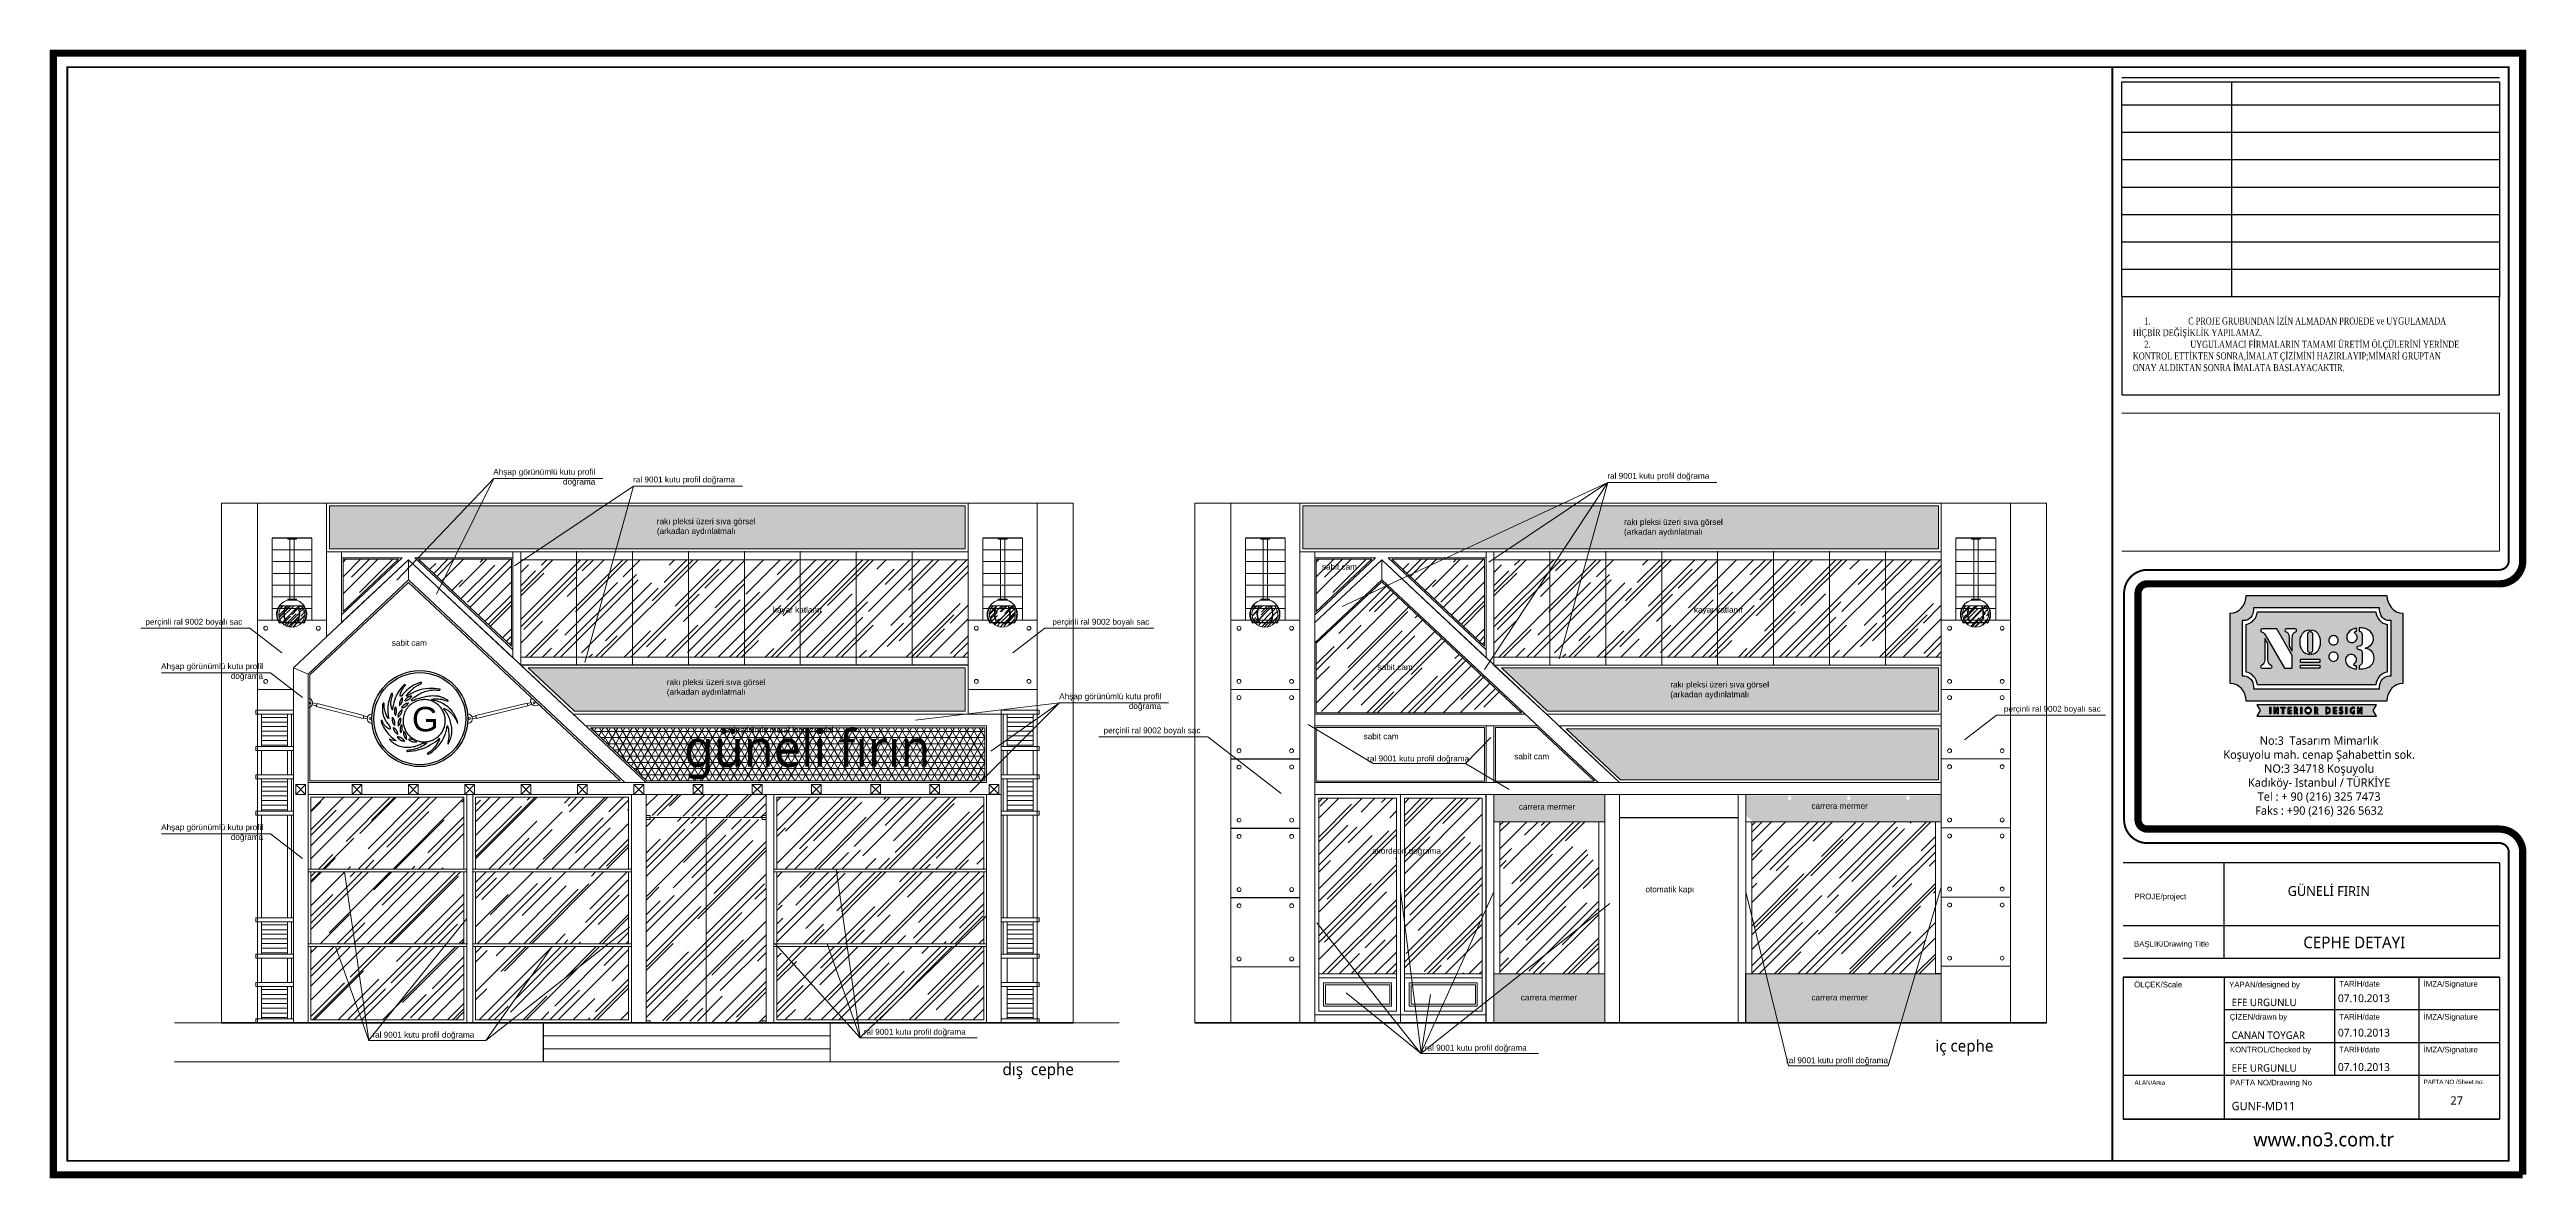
# Model space of a CAD drawing. Header units: millimetres. Extents: x 54215 to 67697, y 23496 to 56611.
# Drawn here: x 55933 to 58468, y 26395 to 27551 of the extents above; entities that cross this region are included whole.
import ezdxf
from ezdxf.enums import TextEntityAlignment as Align

# ---------------------------------------------------------------- set-up
doc = ezdxf.new("R2010")
doc.units = ezdxf.units.MM
doc.linetypes.add('DASHED', pattern=[19.05, 12.7, -6.35])
for name, color, linetype, lineweight in [('no3_ahsap gorunus on ince', 32, 'Continuous', 13), ('no3_cam gorunus arka', 140, 'Continuous', 13), ('no3_duvar kaplama', 8, 'Continuous', 0), ('no3_duvar mevcut', 4, 'Continuous', 35), ('no3_kutu profil gorunus', 8, 'Continuous', 0), ('no3_kutuprofil kesit', 74, 'Continuous', 18), ('no3_lejand', 255, 'Continuous', 13), ('no3_mermer gorunus arka', 41, 'Continuous', 13), ('no3_mobilya aydınlatma', 50, 'Continuous', 13), ('no3_tavan aydınlatma', 50, 'Continuous', 13), ('no3_yazı duvar', 152, 'Continuous', 0), ('t_tarama', 251, 'Continuous', 20), ('t_yazı', 154, 'Continuous', 25), ('tarama', 8, 'Continuous', 9)]:
    doc.layers.add(name, color=color, linetype=linetype, lineweight=lineweight)
doc.layers.add('no3_doğrama gorunus', color=7, linetype='Continuous', lineweight=0, true_color=0x004d4d)
doc.layers.add('no3_tefriş ön ince', color=7, linetype='Continuous', lineweight=18, true_color=0x8c1aff)
doc.styles.add('ARIALT', font='arial.ttf', dxfattribs={"height": 10})
doc.styles.get("Standard").update_dxf_attribs({"font": 'arial.ttf'})
doc.styles.add('Ölçü50', font='georgia.ttf', dxfattribs={"width": 0.7})
pattern_1 = [(45, (40040.093, 48876.82), (21.552615, 57.47364), [381, -50.8, 127, -25.4]), (45, (40055, 48909.688), (-41.847994, 5.92697), [76.2, -8.382, 152.4, -19.05]), (45, (40033.807, 48901.066), (81.36112, 105.428207), [203.2, -35.56, 101.6, -25.4])]
pattern_2 = [(37.5, (40040.0935, 48876.8198), (-0.16000313, 4.8941324), [0, -3.8608, 0, -4.318, 0, -4.1275]), (7.5, (40040.0935, 48876.82), (4.4952328, 7.168251), [0, -2.0828, 0, -3.4798, 0, -1.3335]), (327.5, (40036.9693, 48876.8198), (7.9099237, 0.01437185), [0, -1.27, 0, -4.572, 0, -5.969]), (317.5, (40036.969, 48876.82), (7.6355645, 2.2292932), [0, -0.635, 0, -2.9972, 0, -3.429])]
pattern_3 = [(45, (41036.133, 48876.82), (21.552615, 57.47364), [381, -50.8, 127, -25.4]), (45, (41051.04, 48909.688), (-41.847994, 5.92697), [76.2, -8.382, 152.4, -19.05]), (45, (41029.847, 48901.066), (81.36112, 105.428207), [203.2, -35.56, 101.6, -25.4])]
pattern_4 = [(37.5, (41036.133, 48876.8198), (-0.16000313, 4.8941324), [0, -3.8608, 0, -4.318, 0, -4.1275]), (7.5, (41036.133, 48876.82), (4.4952328, 7.168251), [0, -2.0828, 0, -3.4798, 0, -1.3335]), (327.5, (41033.0087, 48876.8198), (7.9099237, 0.01437185), [0, -1.27, 0, -4.572, 0, -5.969]), (317.5, (41033.009, 48876.82), (7.6355645, 2.2292932), [0, -0.635, 0, -2.9972, 0, -3.429])]

# ---------------------------------------------------------------- blocks, each defined once
blk = doc.blocks.new('dwerayd')
at = {"layer": 'tarama'}
h = blk.add_hatch(dxfattribs=at)
h.set_pattern_fill('AR-RROOF', color=256, scale=0.166812, angle=405, style=0)
h.set_pattern_definition([(45, (54840.516, 23930.4577), (3.5952, 9.5873), [63.5552, -8.474, 21.185, -4.237]), (45, (54843.003, 23935.9404), (-6.9807, 0.9887), [12.711, -1.3982, 25.422, -3.1778]), (45, (54839.4674, 23934.5023), (13.57197, 17.58664), [33.8961, -5.9318, 16.9481, -4.237])])
edge = h.paths.add_edge_path()
edge.add_line((54844.5, 23936.7), (54840.5, 23936.7))
edge.add_arc((54850.5, 23937.1), 10, 182.388, 221.8103)
edge.add_line((54843.1, 23930.5), (54846, 23930.5))
edge.add_arc((54856.9, 23936.4), 12.5, 178.7763, 208.7256, ccw=False)
edge = h.paths.add_edge_path()
edge.add_arc((54859.4, 23936.8), 14, 180.4417, 207.061)
edge.add_line((54847, 23930.5), (54854.1, 23930.5))
edge.add_arc((54841.6, 23936.8), 14, 332.939, 359.5583)
edge.add_line((54855.6, 23936.7), (54845.4, 23936.7))
edge = h.paths.add_edge_path()
edge.add_arc((54844.1, 23936.4), 12.5, -28.7256, 1.2237, ccw=False)
edge.add_line((54855.1, 23930.5), (54858, 23930.5))
edge.add_arc((54850.5, 23937.1), 10, 318.1897, 357.612)
edge.add_line((54860.5, 23936.7), (54856.6, 23936.7))
edge = h.paths.add_edge_path()
edge.add_line((54858.4, 23943.3), (54842.6, 23943.3))
edge.add_arc((54850.5, 23937.1), 10, 141.9237, 182.388)
edge.add_line((54840.5, 23936.7), (54860.5, 23936.7))
edge.add_arc((54850.5, 23937.1), 10, 357.612, 398.0763)
edge = h.paths.add_edge_path()
edge.add_line((54843.1, 23943.8), (54858, 23943.8))
edge.add_arc((54850.5, 23937.1), 10, 41.8103, 138.1897)
at = {"layer": 'no3_duvar kaplama', "linetype": 'DASHED', "ltscale": 0.01}
for p, q in [((54848.6, 23915.4), (54848.6, 23912.4)), ((54851.9, 23915.4), (54851.9, 23912.4))]:
    blk.add_line(p, q, dxfattribs=at)
at = {"layer": 'no3_mobilya aydınlatma'}
for p, q in [((54841, 23943.3), (54860, 23943.3)), ((54841, 23930.5), (54860, 23930.5)), ((54841.2, 23943.8), (54860, 23943.8)), ((54848.6, 23915.4), (54848.6, 23925.4)), ((54848.6, 23879.3), (54848.6, 23912.4)), ((54851.9, 23915.4), (54851.9, 23925.4)), ((54851.9, 23879.3), (54851.9, 23912.4))]:
    blk.add_line(p, q, dxfattribs=at)
for points in [[(54846.9, 23925.4), (54853.6, 23925.4), (54853.6, 23926.3), (54846.9, 23926.3)], [(54846.9, 23878.4), (54853.6, 23878.4), (54853.6, 23879.3), (54846.9, 23879.3)]]:
    blk.add_lwpolyline(points, close=True, dxfattribs=at)
for centre in [(54841.2, 23943.6), (54859.9, 23943.6)]:
    blk.add_circle(centre, 0.25, dxfattribs=at)
for centre, radius, start, end in [((54850.5, 23937.1), 10, 41.8103, 138.1897), ((54850.3, 23937.1), 11.4, 144.9925, 252.9447), ((54850.3, 23937.1), 10.9, 144.9925, 217.8472), ((54850.5, 23937.1), 10, 141.9237, 182.388), ((54850.5, 23937.1), 10, 182.388, 221.8103), ((54850.3, 23937.1), 11.4, 221.2932, 252.9447), ((54858.8, 23936.8), 14.5, 153.4224, 206.0553), ((54858.8, 23936.8), 14, 152.393, 207.061), ((54851, 23937.1), 11.2, 283.4259, 36.0311), ((54851.1, 23937), 11, 282.9624, 323.6367), ((54842.2, 23936.8), 14, 332.939, 27.607), ((54842.2, 23936.8), 14.5, 333.9447, 26.5776), ((54850.5, 23937.1), 10, 318.1897, 357.612), ((54850.5, 23937.1), 10, 357.612, 38.0763), ((54851, 23937.1), 10.7, 321.3053, 36.0311)]:
    blk.add_arc(centre, radius, start, end, dxfattribs=at)

msp = doc.modelspace()

# ---------------------------------------------------------------- hatches: boundary and pattern name
at = {"true_color": 0xe74a37}
h = msp.add_hatch(color=13, dxfattribs=at)
h.dxf.hatch_style = 1
edge = h.paths.add_edge_path()
edge.add_spline(control_points=[(58341.061, 26973.966), (58332.166, 26973.996), (58324.96, 26982.046), (58324.96, 26991.973), (58324.959, 26991.972), (58324.955, 26991.971), (58324.954, 26991.971), (58324.954, 26991.971), (58324.954, 26991.973), (58324.954, 26991.973), (58324.954, 26991.973), (58180.832, 26991.973), (58180.832, 26991.973), (58180.832, 26991.973), (58180.832, 26991.869), (58180.832, 26991.869), (58180.781, 26981.99), (58173.6, 26973.996), (58164.736, 26973.966), (58164.736, 26973.966), (58164.489, 26973.966), (58164.489, 26973.966), (58164.489, 26973.966), (58164.489, 26901.946), (58164.489, 26901.946), (58164.489, 26901.946), (58164.689, 26901.946), (58164.689, 26901.946), (58164.689, 26901.946), (58164.689, 26901.944), (58164.689, 26901.944), (58173.607, 26901.944), (58180.835, 26893.878), (58180.835, 26883.932), (58180.835, 26883.932), (58180.837, 26883.932), (58180.837, 26883.932), (58180.837, 26883.932), (58180.837, 26883.902), (58180.837, 26883.902), (58180.837, 26883.902), (58324.958, 26883.902), (58324.958, 26883.902), (58324.958, 26883.902), (58324.958, 26883.932), (58324.958, 26883.932), (58324.959, 26883.932), (58324.964, 26883.932), (58324.964, 26883.932), (58324.964, 26893.878), (58332.192, 26901.944), (58341.11, 26901.944), (58341.11, 26901.944), (58341.11, 26901.946), (58341.11, 26901.946), (58341.11, 26901.946), (58341.297, 26901.946), (58341.297, 26901.946), (58341.297, 26901.946), (58341.297, 26973.966), (58341.297, 26973.966), (58341.297, 26973.966), (58341.061, 26973.966), (58341.061, 26973.966)], knot_values=[0, 0, 0, 0, 1, 1, 1, 2, 2, 2, 3, 3, 3, 4, 4, 4, 5, 5, 5, 6, 6, 6, 7, 7, 7, 8, 8, 8, 9, 9, 9, 10, 10, 10, 11, 11, 11, 12, 12, 12, 13, 13, 13, 14, 14, 14, 15, 15, 15, 16, 16, 16, 17, 17, 17, 18, 18, 18, 19, 19, 19, 20, 20, 20, 21, 21, 21, 21], degree=3, periodic=0)
edge = h.paths.add_edge_path(flags=16)
edge.add_spline(control_points=[(58329.351, 26909.591), (58329.351, 26909.591), (58327.137, 26909.591), (58327.137, 26909.591), (58321.787, 26909.591), (58317.435, 26904.625), (58317.435, 26898.524), (58317.435, 26898.524), (58317.431, 26896.445), (58317.431, 26896.445), (58317.431, 26896.445), (58315.352, 26896.423), (58315.352, 26896.423), (58315.352, 26896.423), (58188.359, 26896.446), (58188.359, 26896.446), (58188.359, 26896.446), (58188.359, 26898.524), (58188.359, 26898.524), (58188.359, 26904.626), (58184.007, 26909.59), (58178.656, 26909.59), (58178.656, 26909.59), (58176.577, 26909.59), (58176.577, 26909.59), (58176.577, 26909.59), (58176.577, 26966.296), (58176.577, 26966.296), (58176.577, 26966.296), (58178.687, 26966.311), (58178.687, 26966.311), (58183.988, 26966.327), (58188.326, 26971.26), (58188.358, 26977.307), (58188.358, 26977.307), (58188.358, 26979.451), (58188.358, 26979.451), (58188.358, 26979.451), (58282.968, 26979.451), (58282.968, 26979.451), (58301.322, 26979.451), (58317.436, 26979.457), (58317.436, 26979.457), (58317.436, 26979.457), (58317.436, 26977.373), (58317.436, 26977.373), (58317.436, 26977.373), (58317.432, 26977.373), (58317.432, 26977.373), (58317.432, 26971.29), (58321.773, 26966.327), (58327.108, 26966.311), (58327.108, 26966.311), (58329.351, 26966.311), (58329.351, 26966.311), (58329.351, 26966.311), (58329.351, 26909.591), (58329.351, 26909.591)], knot_values=[0, 0, 0, 0, 1, 1, 1, 2, 2, 2, 3, 3, 3, 4, 4, 4, 5, 5, 5, 6, 6, 6, 7, 7, 7, 8, 8, 8, 9, 9, 9, 10, 10, 10, 11, 11, 11, 12, 12, 12, 13, 13, 13, 14, 14, 14, 15, 15, 15, 16, 16, 16, 17, 17, 17, 18, 18, 18, 19, 19, 19, 19], degree=3, periodic=0)
h = msp.add_hatch(color=13, dxfattribs=at)
h.dxf.hatch_style = 1
edge = h.paths.add_edge_path()
edge.add_spline(control_points=[(58325.196, 26937.95), (58325.196, 26950.127), (58325.196, 26962.304), (58325.196, 26962.304), (58319.088, 26963.25), (58314.245, 26968.588), (58313.405, 26975.295)], knot_values=[8, 8, 8, 8, 8.5, 8.5, 8.5, 9.5, 9.5, 9.5, 9.5], degree=3, periodic=0)
edge.add_spline(control_points=[(58313.405, 26975.295), (58313.405, 26975.295), (58192.384, 26975.295), (58192.384, 26975.295), (58191.546, 26968.651), (58186.778, 26963.35), (58180.77, 26962.332)], knot_values=[6, 6, 6, 6, 7, 7, 7, 8, 8, 8, 8], degree=3, periodic=0)
edge.add_spline(control_points=[(58180.77, 26962.332), (58180.77, 26962.332), (58180.736, 26913.575), (58180.736, 26913.575), (58186.779, 26912.573), (58191.555, 26907.268), (58192.387, 26900.601)], knot_values=[4, 4, 4, 4, 5, 5, 5, 6, 6, 6, 6], degree=3, periodic=0)
edge.add_spline(control_points=[(58192.387, 26900.601), (58192.387, 26900.601), (58313.275, 26900.58), (58313.275, 26900.58), (58313.275, 26900.58), (58313.275, 26900.58), (58313.275, 26900.58)], knot_values=[2.99999, 2.99999, 2.99999, 2.99999, 3.99999, 3.99999, 3.99999, 4, 4, 4, 4], degree=3, periodic=0)
edge.add_spline(control_points=[(58313.275, 26900.58), (58313.275, 26900.58), (58313.275, 26900.601), (58313.275, 26900.601), (58313.275, 26900.601), (58313.275, 26900.601), (58313.275, 26900.601)], knot_values=[1.99999, 1.99999, 1.99999, 1.99999, 2.99998, 2.99998, 2.99998, 2.99999, 2.99999, 2.99999, 2.99999], degree=3, periodic=0)
edge.add_spline(control_points=[(58313.275, 26900.601), (58313.275, 26900.601), (58313.408, 26900.601), (58313.408, 26900.601)], knot_values=[1.00001, 1.00001, 1.00001, 1.00001, 1.99999, 1.99999, 1.99999, 1.99999], degree=3, periodic=0)
edge.add_spline(control_points=[(58313.408, 26900.601), (58314.246, 26907.318), (58319.088, 26912.653), (58325.196, 26913.597)], knot_values=[0, 0, 0, 0, 1, 1, 1, 1], degree=3, periodic=0)
edge.add_spline(control_points=[(58325.196, 26913.597), (58325.196, 26913.597), (58325.196, 26925.774), (58325.196, 26937.95)], knot_values=[9.5, 9.5, 9.5, 9.5, 10, 10, 10, 10], degree=3, periodic=0)
edge = h.paths.add_edge_path(flags=16)
edge.add_spline(control_points=[(58266.753, 26949.525), (58267.666, 26950.471), (58268.8, 26950.939), (58270.154, 26950.939), (58271.509, 26950.939), (58272.641, 26950.471), (58273.556, 26949.525)], knot_values=[5, 5, 5, 5, 6, 6, 6, 7, 7, 7, 7], degree=3, periodic=0)
edge.add_spline(control_points=[(58273.556, 26949.525), (58274.47, 26948.585), (58274.926, 26947.466), (58274.926, 26946.166)], knot_values=[7, 7, 7, 7, 8, 8, 8, 8], degree=3, periodic=0)
edge.add_spline(control_points=[(58274.926, 26946.166), (58274.926, 26944.872), (58274.47, 26943.753), (58273.556, 26942.811)], knot_values=[0, 0, 0, 0, 1, 1, 1, 1], degree=3, periodic=0)
edge.add_spline(control_points=[(58273.556, 26942.811), (58272.641, 26941.868), (58271.509, 26941.398), (58270.154, 26941.398), (58268.8, 26941.398), (58267.666, 26941.868), (58266.753, 26942.811), (58265.839, 26943.753), (58265.381, 26944.872), (58265.381, 26946.166)], knot_values=[1, 1, 1, 1, 2, 2, 2, 3, 3, 3, 4, 4, 4, 4], degree=3, periodic=0)
edge.add_spline(control_points=[(58265.381, 26946.166), (58265.381, 26947.466), (58265.839, 26948.585), (58266.753, 26949.525)], knot_values=[4, 4, 4, 4, 5, 5, 5, 5], degree=3, periodic=0)
edge = h.paths.add_edge_path(flags=16)
edge.add_spline(control_points=[(58247.032, 26956.637), (58250.273, 26956.339), (58252.781, 26954.983), (58254.55, 26952.572)], knot_values=[5, 5, 5, 5, 6, 6, 6, 6], degree=3, periodic=0)
edge.add_spline(control_points=[(58254.55, 26952.572), (58256.175, 26950.355), (58256.985, 26947.559), (58256.985, 26944.189)], knot_values=[6, 6, 6, 6, 7, 7, 7, 7], degree=3, periodic=0)
edge.add_spline(control_points=[(58256.985, 26944.189), (58256.985, 26940.817), (58256.175, 26938.02), (58254.55, 26935.802)], knot_values=[7, 7, 7, 7, 8, 8, 8, 8], degree=3, periodic=0)
edge.add_spline(control_points=[(58254.55, 26935.802), (58252.781, 26933.39), (58250.273, 26932.037), (58247.032, 26931.737)], knot_values=[8, 8, 8, 8, 9, 9, 9, 9], degree=3, periodic=0)
edge.add_spline(control_points=[(58247.032, 26931.737), (58247.032, 26931.737), (58247.032, 26933.595), (58247.032, 26933.595)], knot_values=[0, 0, 0, 0, 1, 1, 1, 1], degree=3, periodic=0)
edge.add_spline(control_points=[(58247.032, 26933.595), (58248.12, 26933.979), (58248.663, 26934.745), (58248.663, 26935.898), (58248.663, 26935.898), (58248.663, 26952.475), (58248.663, 26952.475)], knot_values=[1, 1, 1, 1, 2, 2, 2, 3, 3, 3, 3], degree=3, periodic=0)
edge.add_spline(control_points=[(58248.663, 26952.475), (58248.663, 26953.63), (58248.12, 26954.397), (58247.032, 26954.782), (58247.032, 26954.782), (58247.032, 26956.637), (58247.032, 26956.637)], knot_values=[3, 3, 3, 3, 4, 4, 4, 5, 5, 5, 5], degree=3, periodic=0)
edge = h.paths.add_edge_path(flags=16)
edge.add_spline(control_points=[(58245.591, 26956.637), (58245.591, 26956.637), (58245.591, 26954.782), (58245.591, 26954.782)], knot_values=[0, 0, 0, 0, 1, 1, 1, 1], degree=3, periodic=0)
edge.add_spline(control_points=[(58245.591, 26954.782), (58244.502, 26954.397), (58243.959, 26953.63), (58243.959, 26952.475), (58243.959, 26952.475), (58243.959, 26935.898), (58243.959, 26935.898)], knot_values=[1, 1, 1, 1, 2, 2, 2, 3, 3, 3, 3], degree=3, periodic=0)
edge.add_spline(control_points=[(58243.959, 26935.898), (58243.959, 26934.745), (58244.502, 26933.979), (58245.591, 26933.595), (58245.591, 26933.595), (58245.591, 26931.737), (58245.591, 26931.737)], knot_values=[3, 3, 3, 3, 4, 4, 4, 5, 5, 5, 5], degree=3, periodic=0)
edge.add_spline(control_points=[(58245.591, 26931.737), (58242.346, 26932.037), (58239.84, 26933.39), (58238.069, 26935.802)], knot_values=[5, 5, 5, 5, 6, 6, 6, 6], degree=3, periodic=0)
edge.add_spline(control_points=[(58238.069, 26935.802), (58236.448, 26938.02), (58235.636, 26940.817), (58235.636, 26944.189)], knot_values=[6, 6, 6, 6, 7, 7, 7, 7], degree=3, periodic=0)
edge.add_spline(control_points=[(58235.636, 26944.189), (58235.636, 26947.559), (58236.448, 26950.355), (58238.069, 26952.572)], knot_values=[7, 7, 7, 7, 8, 8, 8, 8], degree=3, periodic=0)
edge.add_spline(control_points=[(58238.069, 26952.572), (58239.84, 26954.983), (58242.346, 26956.339), (58245.591, 26956.637)], knot_values=[8, 8, 8, 8, 9, 9, 9, 9], degree=3, periodic=0)
edge = h.paths.add_edge_path(flags=16)
edge.add_spline(control_points=[(58283.833, 26949.107), (58283.833, 26951.704), (58284.897, 26953.883), (58287.024, 26955.649)], knot_values=[8, 8, 8, 8, 9, 9, 9, 9], degree=3, periodic=0)
edge.add_spline(control_points=[(58287.024, 26955.649), (58288.899, 26957.2), (58291.186, 26958.193), (58293.89, 26958.622)], knot_values=[9, 9, 9, 9, 10, 10, 10, 10], degree=3, periodic=0)
edge.add_spline(control_points=[(58293.89, 26958.622), (58293.89, 26958.622), (58293.89, 26955.434), (58293.89, 26955.434)], knot_values=[0, 0, 0, 0, 1, 1, 1, 1], degree=3, periodic=0)
edge.add_spline(control_points=[(58293.89, 26955.434), (58292.376, 26955.143), (58291.62, 26954.621), (58291.62, 26953.864)], knot_values=[1, 1, 1, 1, 2, 2, 2, 2], degree=3, periodic=0)
edge.add_spline(control_points=[(58291.62, 26953.864), (58291.62, 26953.686), (58292.069, 26953.181), (58292.971, 26952.352)], knot_values=[2, 2, 2, 2, 3, 3, 3, 3], degree=3, periodic=0)
edge.add_spline(control_points=[(58292.971, 26952.352), (58293.909, 26951.522), (58294.379, 26950.405), (58294.379, 26948.997)], knot_values=[3, 3, 3, 3, 4, 4, 4, 4], degree=3, periodic=0)
edge.add_spline(control_points=[(58294.379, 26948.997), (58294.379, 26947.59), (58293.854, 26946.35), (58292.809, 26945.266)], knot_values=[4, 4, 4, 4, 5, 5, 5, 5], degree=3, periodic=0)
edge.add_spline(control_points=[(58292.809, 26945.266), (58291.802, 26944.221), (58290.593, 26943.698), (58289.184, 26943.698)], knot_values=[5, 5, 5, 5, 6, 6, 6, 6], degree=3, periodic=0)
edge.add_spline(control_points=[(58289.184, 26943.698), (58287.634, 26943.698), (58286.355, 26944.205), (58285.349, 26945.211)], knot_values=[6, 6, 6, 6, 7, 7, 7, 7], degree=3, periodic=0)
edge.add_spline(control_points=[(58285.349, 26945.211), (58284.339, 26946.258), (58283.833, 26947.557), (58283.833, 26949.107)], knot_values=[7, 7, 7, 7, 8, 8, 8, 8], degree=3, periodic=0)
edge = h.paths.add_edge_path(flags=16)
edge.add_spline(control_points=[(58266.753, 26932.707), (58267.666, 26933.652), (58268.8, 26934.121), (58270.154, 26934.121), (58271.509, 26934.121), (58272.641, 26933.652), (58273.556, 26932.707)], knot_values=[5, 5, 5, 5, 6, 6, 6, 7, 7, 7, 7], degree=3, periodic=0)
edge.add_spline(control_points=[(58273.556, 26932.707), (58274.47, 26931.766), (58274.926, 26930.647), (58274.926, 26929.35)], knot_values=[7, 7, 7, 7, 8, 8, 8, 8], degree=3, periodic=0)
edge.add_spline(control_points=[(58274.926, 26929.35), (58274.926, 26928.055), (58274.47, 26926.937), (58273.556, 26925.994)], knot_values=[0, 0, 0, 0, 1, 1, 1, 1], degree=3, periodic=0)
edge.add_spline(control_points=[(58273.556, 26925.994), (58272.641, 26925.054), (58271.509, 26924.582), (58270.154, 26924.582), (58268.8, 26924.582), (58267.666, 26925.054), (58266.753, 26925.994)], knot_values=[1, 1, 1, 1, 2, 2, 2, 3, 3, 3, 3], degree=3, periodic=0)
edge.add_spline(control_points=[(58266.753, 26925.994), (58265.839, 26926.937), (58265.381, 26928.055), (58265.381, 26929.35)], knot_values=[3, 3, 3, 3, 4, 4, 4, 4], degree=3, periodic=0)
edge.add_spline(control_points=[(58265.381, 26929.35), (58265.381, 26930.647), (58265.839, 26931.766), (58266.753, 26932.707)], knot_values=[4, 4, 4, 4, 5, 5, 5, 5], degree=3, periodic=0)
edge = h.paths.add_edge_path(flags=16)
edge.add_spline(control_points=[(58296.326, 26958.787), (58301.19, 26959.002), (58305.011, 26957.85), (58307.787, 26955.326)], knot_values=[16, 16, 16, 16, 17, 17, 17, 17], degree=3, periodic=0)
edge.add_spline(control_points=[(58307.787, 26955.326), (58310.024, 26953.27), (58311.14, 26950.854), (58311.14, 26948.077)], knot_values=[17, 17, 17, 17, 18, 18, 18, 18], degree=3, periodic=0)
edge.add_spline(control_points=[(58311.14, 26948.077), (58311.14, 26945.52), (58310.351, 26943.357), (58308.763, 26941.589)], knot_values=[18, 18, 18, 18, 19, 19, 19, 19], degree=3, periodic=0)
edge.add_spline(control_points=[(58308.763, 26941.589), (58307.281, 26939.967), (58305.247, 26938.831), (58302.652, 26938.182)], knot_values=[19, 19, 19, 19, 20, 20, 20, 20], degree=3, periodic=0)
edge.add_spline(control_points=[(58302.652, 26938.182), (58302.652, 26938.182), (58302.652, 26938.075), (58302.652, 26938.075)], knot_values=[0.00001, 0.00001, 0.00001, 0.00001, 1, 1, 1, 1], degree=3, periodic=0)
edge.add_spline(control_points=[(58302.652, 26938.075), (58305.749, 26937.21), (58308.004, 26936.057), (58309.409, 26934.615)], knot_values=[1, 1, 1, 1, 2, 2, 2, 2], degree=3, periodic=0)
edge.add_spline(control_points=[(58309.409, 26934.615), (58310.995, 26933.028), (58311.791, 26930.883), (58311.791, 26928.179)], knot_values=[2, 2, 2, 2, 3, 3, 3, 3], degree=3, periodic=0)
edge.add_spline(control_points=[(58311.791, 26928.179), (58311.791, 26925.08), (58310.762, 26922.518), (58308.707, 26920.502)], knot_values=[3, 3, 3, 3, 4, 4, 4, 4], degree=3, periodic=0)
edge.add_spline(control_points=[(58308.707, 26920.502), (58306.004, 26917.868), (58301.874, 26916.608), (58296.326, 26916.717), (58296.326, 26916.717), (58296.326, 26919.907), (58296.326, 26919.907)], knot_values=[4, 4, 4, 4, 5, 5, 5, 6, 6, 6, 6], degree=3, periodic=0)
edge.add_spline(control_points=[(58296.326, 26919.907), (58298.559, 26920.448), (58299.677, 26922.072), (58299.677, 26924.771), (58299.677, 26924.771), (58299.677, 26932.02), (58299.677, 26932.02)], knot_values=[6, 6, 6, 6, 7, 7, 7, 8, 8, 8, 8], degree=3, periodic=0)
edge.add_spline(control_points=[(58299.677, 26932.02), (58299.677, 26933.495), (58299.477, 26934.595), (58299.081, 26935.316)], knot_values=[8, 8, 8, 8, 9, 9, 9, 9], degree=3, periodic=0)
edge.add_spline(control_points=[(58299.081, 26935.316), (58298.578, 26936.255), (58297.587, 26936.758), (58296.11, 26936.834)], knot_values=[9, 9, 9, 9, 10, 10, 10, 10], degree=3, periodic=0)
edge.add_spline(control_points=[(58296.11, 26936.834), (58294.665, 26936.904), (58293.944, 26937.408), (58293.944, 26938.345)], knot_values=[10, 10, 10, 10, 11, 11, 11, 11], degree=3, periodic=0)
edge.add_spline(control_points=[(58293.944, 26938.345), (58293.944, 26939.282), (58294.684, 26939.825), (58296.163, 26939.967)], knot_values=[11, 11, 11, 11, 12, 12, 12, 12], degree=3, periodic=0)
edge.add_spline(control_points=[(58296.163, 26939.967), (58298.505, 26940.185), (58299.677, 26941.644), (58299.677, 26944.347), (58299.677, 26944.347), (58299.677, 26950.623), (58299.677, 26950.623)], knot_values=[12, 12, 12, 12, 13, 13, 13, 14, 14, 14, 14], degree=3, periodic=0)
edge.add_spline(control_points=[(58299.677, 26950.623), (58299.677, 26953.433), (58298.559, 26955.092), (58296.326, 26955.593), (58296.326, 26955.593), (58296.326, 26958.787), (58296.326, 26958.787)], knot_values=[14, 14, 14, 14, 15, 15, 15, 16, 16, 16, 16], degree=3, periodic=0)
edge = h.paths.add_edge_path(flags=16)
edge.add_spline(control_points=[(58232.504, 26956.351), (58232.504, 26955.775), (58232.124, 26955.272), (58231.368, 26954.839)], knot_values=[7, 7, 7, 7, 8, 8, 8, 8], degree=3, periodic=0)
edge.add_spline(control_points=[(58231.368, 26954.839), (58230.322, 26954.296), (58229.601, 26953.74), (58229.204, 26953.163)], knot_values=[8, 8, 8, 8, 9, 9, 9, 9], degree=3, periodic=0)
edge.add_spline(control_points=[(58229.204, 26953.163), (58228.447, 26952.081), (58228.067, 26950.424), (58228.067, 26948.186), (58228.067, 26948.186), (58228.067, 26946.338), (58228.067, 26944.028)], knot_values=[9, 9, 9, 9, 10, 10, 10, 10.3750225, 10.3750225, 10.3750225, 10.3750225], degree=3, periodic=0)
edge.add_spline(control_points=[(58228.067, 26944.028), (58228.067, 26941.718), (58228.067, 26938.946), (58228.067, 26937.098)], knot_values=[10.3750225, 10.3750225, 10.3750225, 10.3750225, 10.750015, 10.750015, 10.750015, 10.750015], degree=3, periodic=0)
edge.add_spline(control_points=[(58228.067, 26937.098), (58228.067, 26936.636), (58228.067, 26936.232), (58228.067, 26935.907)], knot_values=[10.750015, 10.750015, 10.750015, 10.750015, 10.84376313, 10.84376313, 10.84376313, 10.84376313], degree=3, periodic=0)
edge.add_spline(control_points=[(58228.067, 26935.907), (58228.067, 26935.582), (58228.067, 26935.337), (58228.067, 26935.193)], knot_values=[10.84376313, 10.84376313, 10.84376313, 10.84376313, 10.93751125, 10.93751125, 10.93751125, 10.93751125], degree=3, periodic=0)
edge.add_spline(control_points=[(58228.067, 26935.193), (58228.067, 26935.157), (58228.067, 26935.127), (58228.067, 26935.104)], knot_values=[10.93751125, 10.93751125, 10.93751125, 10.93751125, 10.96094828, 10.96094828, 10.96094828, 10.96094828], degree=3, periodic=0)
edge.add_spline(control_points=[(58228.067, 26935.104), (58228.067, 26935.081), (58228.067, 26935.064), (58228.067, 26935.055)], knot_values=[10.96094828, 10.96094828, 10.96094828, 10.96094828, 10.98438531, 10.98438531, 10.98438531, 10.98438531], degree=3, periodic=0)
edge.add_spline(control_points=[(58228.067, 26935.055), (58228.067, 26935.052), (58228.067, 26935.05), (58228.067, 26935.049)], knot_values=[10.98438531, 10.98438531, 10.98438531, 10.98438531, 10.99024457, 10.99024457, 10.99024457, 10.99024457], degree=3, periodic=0)
edge.add_spline(control_points=[(58228.067, 26935.049), (58228.067, 26935.047), (58228.067, 26935.046), (58228.067, 26935.046)], knot_values=[10.99024457, 10.99024457, 10.99024457, 10.99024457, 10.99610383, 10.99610383, 10.99610383, 10.99610383], degree=3, periodic=0)
edge.add_spline(control_points=[(58228.067, 26935.046), (58228.067, 26935.046), (58228.067, 26935.046), (58228.067, 26935.045)], knot_values=[10.99610383, 10.99610383, 10.99610383, 10.99610383, 10.99756864, 10.99756864, 10.99756864, 10.99756864], degree=3, periodic=0)
edge.add_spline(control_points=[(58228.067, 26935.045), (58228.067, 26935.045), (58228.067, 26935.045), (58228.067, 26935.045)], knot_values=[10.99756864, 10.99756864, 10.99756864, 10.99756864, 10.99903346, 10.99903346, 10.99903346, 10.99903346], degree=3, periodic=0)
edge.add_spline(control_points=[(58228.067, 26935.045), (58228.067, 26935.045), (58228.067, 26935.045), (58228.067, 26935.045)], knot_values=[10.99903346, 10.99903346, 10.99903346, 10.99903346, 10.99939966, 10.99939966, 10.99939966, 10.99939966], degree=3, periodic=0)
edge.add_spline(control_points=[(58228.067, 26935.045), (58228.067, 26935.045), (58228.067, 26935.045), (58228.067, 26935.045)], knot_values=[10.99939966, 10.99939966, 10.99939966, 10.99939966, 10.99976586, 10.99976586, 10.99976586, 10.99976586], degree=3, periodic=0)
edge.add_spline(control_points=[(58228.067, 26935.045), (58228.067, 26935.045), (58228.067, 26935.045), (58228.067, 26935.045), (58228.067, 26935.045), (58228.067, 26935.045), (58228.067, 26935.045)], knot_values=[10.99976586, 10.99976586, 10.99976586, 10.99976586, 11, 11, 11, 11.00489271, 11.00489271, 11.00489271, 11.00489271], degree=3, periodic=0)
edge.add_spline(control_points=[(58227.928, 26935.107), (58227.894, 26935.167), (58227.838, 26935.269), (58227.763, 26935.404)], knot_values=[12.06248875, 12.06248875, 12.06248875, 12.06248875, 12.15623687, 12.15623687, 12.15623687, 12.15623687], degree=3, periodic=0)
edge.add_spline(control_points=[(58227.763, 26935.404), (58227.688, 26935.539), (58227.595, 26935.707), (58227.488, 26935.899)], knot_values=[12.15623687, 12.15623687, 12.15623687, 12.15623687, 12.249985, 12.249985, 12.249985, 12.249985], degree=3, periodic=0)
edge.add_spline(control_points=[(58227.488, 26935.899), (58227.062, 26936.667), (58226.423, 26937.82), (58225.891, 26938.78)], knot_values=[12.249985, 12.249985, 12.249985, 12.249985, 12.6249775, 12.6249775, 12.6249775, 12.6249775], degree=3, periodic=0)
edge.add_spline(control_points=[(58225.891, 26938.78), (58225.358, 26939.741), (58224.932, 26940.509), (58224.932, 26940.509), (58224.932, 26940.509), (58224.932, 26948.186), (58224.932, 26948.186)], knot_values=[12.6249775, 12.6249775, 12.6249775, 12.6249775, 13, 13, 13, 14, 14, 14, 14], degree=3, periodic=0)
edge.add_spline(control_points=[(58224.932, 26948.186), (58224.932, 26950.424), (58224.553, 26952.081), (58223.797, 26953.163)], knot_values=[1, 1, 1, 1, 2, 2, 2, 2], degree=3, periodic=0)
edge.add_spline(control_points=[(58223.797, 26953.163), (58223.401, 26953.74), (58222.681, 26954.296), (58221.635, 26954.839)], knot_values=[2, 2, 2, 2, 3, 3, 3, 3], degree=3, periodic=0)
edge.add_spline(control_points=[(58221.635, 26954.839), (58220.876, 26955.272), (58220.498, 26955.775), (58220.498, 26956.351)], knot_values=[3, 3, 3, 3, 4, 4, 4, 4], degree=3, periodic=0)
edge.add_spline(control_points=[(58220.498, 26956.351), (58220.498, 26957.434), (58221.275, 26957.975), (58222.823, 26957.975), (58222.823, 26957.975), (58230.178, 26957.975), (58230.178, 26957.975)], knot_values=[4, 4, 4, 4, 5, 5, 5, 6, 6, 6, 6], degree=3, periodic=0)
edge.add_spline(control_points=[(58230.178, 26957.975), (58231.728, 26957.975), (58232.504, 26957.434), (58232.504, 26956.351)], knot_values=[6, 6, 6, 6, 7, 7, 7, 7], degree=3, periodic=0)
h.paths.add_polyline_path([(58256.317, 26926.681), (58256.317, 26923.393), (58236.303, 26923.393), (58236.303, 26926.681)], flags=16)
edge = h.paths.add_edge_path(flags=16)
edge.add_spline(control_points=[(58284.103, 26930.019), (58285.186, 26931.171), (58286.572, 26931.748), (58288.268, 26931.748)], knot_values=[4, 4, 4, 4, 5, 5, 5, 5], degree=3, periodic=0)
edge.add_spline(control_points=[(58288.268, 26931.748), (58289.636, 26931.748), (58290.878, 26931.207), (58291.999, 26930.128)], knot_values=[5, 5, 5, 5, 6, 6, 6, 6], degree=3, periodic=0)
edge.add_spline(control_points=[(58291.999, 26930.128), (58293.154, 26929.08), (58293.726, 26927.872), (58293.726, 26926.504)], knot_values=[6, 6, 6, 6, 7, 7, 7, 7], degree=3, periodic=0)
edge.add_spline(control_points=[(58293.726, 26926.504), (58293.726, 26925.027), (58293.223, 26923.764), (58292.215, 26922.716)], knot_values=[7, 7, 7, 7, 8, 8, 8, 8], degree=3, periodic=0)
edge.add_spline(control_points=[(58292.215, 26922.716), (58291.203, 26921.671), (58290.701, 26921.112), (58290.701, 26921.041)], knot_values=[8, 8, 8, 8, 9, 9, 9, 9], degree=3, periodic=0)
edge.add_spline(control_points=[(58290.701, 26921.041), (58290.701, 26920.43), (58291.763, 26920.05), (58293.89, 26919.907)], knot_values=[9, 9, 9, 9, 10, 10, 10, 10], degree=3, periodic=0)
edge.add_spline(control_points=[(58293.89, 26919.907), (58293.89, 26919.907), (58293.89, 26916.717), (58293.89, 26916.717)], knot_values=[0, 0, 0, 0, 1, 1, 1, 1], degree=3, periodic=0)
edge.add_spline(control_points=[(58293.89, 26916.717), (58290.937, 26916.97), (58288.392, 26917.796), (58286.267, 26919.203)], knot_values=[1, 1, 1, 1, 2, 2, 2, 2], degree=3, periodic=0)
edge.add_spline(control_points=[(58286.267, 26919.203), (58283.742, 26920.899), (58282.48, 26923.114), (58282.48, 26925.855)], knot_values=[2, 2, 2, 2, 3, 3, 3, 3], degree=3, periodic=0)
edge.add_spline(control_points=[(58282.48, 26925.855), (58282.48, 26927.516), (58283.023, 26928.9), (58284.103, 26930.019)], knot_values=[3, 3, 3, 3, 4, 4, 4, 4], degree=3, periodic=0)
h.paths.add_polyline_path([(58256.317, 26920.817), (58256.317, 26917.527), (58236.303, 26917.527), (58236.303, 26920.817)], flags=16)
edge = h.paths.add_edge_path(flags=16)
edge.add_spline(control_points=[(58220.2, 26944.293), (58224.134, 26937.452), (58228.067, 26930.611), (58228.067, 26930.611), (58228.067, 26930.611), (58228.067, 26927.34), (58228.067, 26924.069)], knot_values=[0.5, 0.5, 0.5, 0.5, 1, 1, 1, 1.5, 1.5, 1.5, 1.5], degree=3, periodic=0)
edge.add_spline(control_points=[(58228.067, 26924.069), (58228.067, 26920.798), (58228.067, 26917.527), (58228.067, 26917.527), (58228.067, 26917.527), (58226.054, 26917.527), (58224.041, 26917.527)], knot_values=[1.5, 1.5, 1.5, 1.5, 2, 2, 2, 2.5, 2.5, 2.5, 2.5], degree=3, periodic=0)
edge.add_spline(control_points=[(58224.041, 26917.527), (58222.027, 26917.527), (58220.014, 26917.527), (58220.014, 26917.527), (58220.014, 26917.527), (58200.221, 26951.647), (58200.221, 26951.647)], knot_values=[2.5, 2.5, 2.5, 2.5, 3, 3, 3, 4, 4, 4, 4], degree=3, periodic=0)
edge.add_spline(control_points=[(58200.221, 26951.647), (58199.644, 26952.657), (58199.264, 26953.254), (58199.085, 26953.433)], knot_values=[4, 4, 4, 4, 5, 5, 5, 5], degree=3, periodic=0)
edge.add_spline(control_points=[(58199.085, 26953.433), (58198.689, 26953.936), (58198.092, 26954.314), (58197.299, 26954.567)], knot_values=[5, 5, 5, 5, 6, 6, 6, 6], degree=3, periodic=0)
edge.add_spline(control_points=[(58197.299, 26954.567), (58196.218, 26954.927), (58195.676, 26955.505), (58195.676, 26956.3)], knot_values=[6, 6, 6, 6, 7, 7, 7, 7], degree=3, periodic=0)
edge.add_spline(control_points=[(58195.676, 26956.3), (58195.676, 26957.415), (58196.599, 26957.975), (58198.437, 26957.975), (58198.437, 26957.975), (58201.911, 26957.975), (58205.385, 26957.975)], knot_values=[7, 7, 7, 7, 8, 8, 8, 8.5, 8.5, 8.5, 8.5], degree=3, periodic=0)
edge.add_spline(control_points=[(58205.385, 26957.975), (58208.859, 26957.975), (58212.333, 26957.975), (58212.333, 26957.975), (58212.333, 26957.975), (58216.267, 26951.134), (58220.2, 26944.293)], knot_values=[8.5, 8.5, 8.5, 8.5, 9, 9, 9, 9.5, 9.5, 9.5, 9.5], degree=3, periodic=0)
edge = h.paths.add_edge_path(flags=16)
edge.add_spline(control_points=[(58201.517, 26945.106), (58202.274, 26943.754), (58203.031, 26942.403), (58203.031, 26942.403), (58203.031, 26942.403), (58203.031, 26926.071), (58203.031, 26926.071)], knot_values=[2.5, 2.5, 2.5, 2.5, 3, 3, 3, 4, 4, 4, 4], degree=3, periodic=0)
edge.add_spline(control_points=[(58203.031, 26926.071), (58203.285, 26924.122), (58203.79, 26922.699), (58204.546, 26921.8)], knot_values=[4, 4, 4, 4, 5, 5, 5, 5], degree=3, periodic=0)
edge.add_spline(control_points=[(58204.546, 26921.8), (58204.871, 26921.368), (58205.501, 26920.917), (58206.438, 26920.448)], knot_values=[5, 5, 5, 5, 6, 6, 6, 6], degree=3, periodic=0)
edge.add_spline(control_points=[(58206.438, 26920.448), (58207.053, 26920.124), (58207.357, 26919.669), (58207.357, 26919.097)], knot_values=[6, 6, 6, 6, 7, 7, 7, 7], degree=3, periodic=0)
edge.add_spline(control_points=[(58207.357, 26919.097), (58207.357, 26918.051), (58206.421, 26917.527), (58204.546, 26917.527), (58204.546, 26917.527), (58198.381, 26917.527), (58198.381, 26917.527)], knot_values=[7, 7, 7, 7, 8, 8, 8, 9, 9, 9, 9], degree=3, periodic=0)
edge.add_spline(control_points=[(58198.381, 26917.527), (58196.507, 26917.527), (58195.57, 26918.051), (58195.57, 26919.097)], knot_values=[9, 9, 9, 9, 10, 10, 10, 10], degree=3, periodic=0)
edge.add_spline(control_points=[(58195.57, 26919.097), (58195.57, 26919.669), (58195.877, 26920.124), (58196.489, 26920.448)], knot_values=[10, 10, 10, 10, 11, 11, 11, 11], degree=3, periodic=0)
edge.add_spline(control_points=[(58196.489, 26920.448), (58197.427, 26920.917), (58198.056, 26921.368), (58198.381, 26921.8)], knot_values=[11, 11, 11, 11, 12, 12, 12, 12], degree=3, periodic=0)
edge.add_spline(control_points=[(58198.381, 26921.8), (58199.14, 26922.699), (58199.644, 26924.122), (58199.896, 26926.071)], knot_values=[12, 12, 12, 12, 13, 13, 13, 13], degree=3, periodic=0)
edge.add_spline(control_points=[(58199.896, 26926.071), (58199.896, 26926.071), (58199.896, 26931.505), (58199.896, 26936.94)], knot_values=[0, 0, 0, 0, 0.5, 0.5, 0.5, 0.5], degree=3, periodic=0)
edge.add_spline(control_points=[(58199.896, 26936.94), (58199.896, 26942.374), (58199.896, 26947.809), (58199.896, 26947.809)], knot_values=[0.5, 0.5, 0.5, 0.5, 1, 1, 1, 1], degree=3, periodic=0)
edge.add_spline(control_points=[(58199.896, 26947.809), (58199.896, 26947.809), (58200.004, 26947.809), (58200.004, 26947.809)], knot_values=[1.00001, 1.00001, 1.00001, 1.00001, 1.99999, 1.99999, 1.99999, 1.99999], degree=3, periodic=0)
edge.add_spline(control_points=[(58200.004, 26947.809), (58200.004, 26947.809), (58200.004, 26947.809), (58200.004, 26947.809), (58200.004, 26947.809), (58200.761, 26946.457), (58201.517, 26945.106)], knot_values=[1.99999, 1.99999, 1.99999, 1.99999, 2.25, 2.25, 2.25, 2.5, 2.5, 2.5, 2.5], degree=3, periodic=0)
h = msp.add_hatch(color=13, dxfattribs=at)
h.dxf.hatch_style = 1
h.paths.add_polyline_path([(58291.018, 26880.027), (58214.766, 26880.027), (58191.64, 26880.027), (58195.084, 26874.228), (58191.64, 26868.425), (58214.766, 26868.425), (58291.018, 26868.425), (58314.146, 26868.425), (58310.7, 26874.228), (58314.146, 26880.027)])
h.paths.add_polyline_path([(58206.093, 26870.781), (58205.083, 26870.781), (58205.083, 26877.632), (58206.093, 26877.632)])
h.paths.add_polyline_path([(58213.509, 26870.479), (58210.433, 26874.779), (58210.433, 26870.781), (58209.424, 26870.781), (58209.424, 26877.95), (58212.5, 26873.639), (58212.5, 26877.67), (58213.509, 26877.67)])
h.paths.add_polyline_path([(58220.753, 26876.59), (58219.095, 26876.59), (58219.095, 26870.819), (58218.086, 26870.819), (58218.086, 26876.59), (58216.429, 26876.59), (58216.429, 26877.67), (58220.753, 26877.67)])
h.paths.add_polyline_path([(58226.744, 26876.59), (58224.686, 26876.59), (58224.686, 26874.728), (58226.744, 26874.728), (58226.744, 26873.685), (58224.686, 26873.685), (58224.686, 26871.824), (58226.744, 26871.824), (58226.744, 26870.781), (58223.672, 26870.781), (58223.672, 26877.632), (58226.744, 26877.632)])
edge = h.paths.add_edge_path()
edge.add_spline(control_points=[(58233.236, 26873.895), (58233.236, 26873.895), (58233.236, 26873.895), (58232.794, 26873.41), (58232.682, 26873.29), (58232.569, 26873.184), (58232.447, 26873.094), (58232.447, 26873.094), (58233.65, 26870.771), (58233.65, 26870.771), (58233.65, 26870.771), (58232.569, 26870.771), (58232.569, 26870.771), (58232.569, 26870.771), (58231.57, 26872.718), (58231.57, 26872.718), (58231.446, 26872.696), (58231.32, 26872.685), (58231.191, 26872.685), (58231.132, 26872.685), (58231.072, 26872.688), (58231.011, 26872.693), (58231.011, 26872.693), (58231.011, 26870.79), (58231.011, 26870.79), (58231.011, 26870.79), (58230.003, 26870.79), (58230.003, 26870.79), (58230.003, 26870.79), (58230.003, 26877.642), (58230.003, 26877.642), (58230.003, 26877.642), (58231.011, 26877.642), (58231.011, 26877.642), (58231.011, 26877.642), (58231.011, 26877.638), (58231.011, 26877.638), (58231.072, 26877.641), (58231.132, 26877.642), (58231.191, 26877.642), (58231.818, 26877.642), (58232.353, 26877.4), (58232.794, 26876.916), (58233.236, 26876.431), (58233.456, 26875.848), (58233.456, 26875.167), (58233.456, 26874.481), (58233.236, 26873.895)], knot_values=[0, 0, 0, 0, 0.00005, 0.0001, 1, 1, 1, 2, 2, 2, 3, 3, 3, 4, 4, 4, 5, 5, 5, 6, 6, 6, 7, 7, 7, 8, 8, 8, 9, 9, 9, 10, 10, 10, 11, 11, 11, 12, 12, 12, 13, 13, 13, 14, 14, 14, 15, 15, 15, 15], degree=3, periodic=0)
h.paths.add_polyline_path([(58237.768, 26870.781), (58236.759, 26870.781), (58236.759, 26877.67), (58237.768, 26877.67)])
edge = h.paths.add_edge_path()
edge.add_spline(control_points=[(58246.419, 26876.984), (58246.419, 26876.984), (58246.419, 26876.984), (58246.727, 26876.675), (58247.037, 26876.364), (58247.281, 26875.997), (58247.459, 26875.574), (58247.638, 26875.149), (58247.728, 26874.7), (58247.728, 26874.225), (58247.728, 26873.748), (58247.638, 26873.299), (58247.459, 26872.883), (58247.281, 26872.465), (58247.037, 26872.101), (58246.727, 26871.791), (58246.419, 26871.481), (58246.058, 26871.235), (58245.647, 26871.054), (58245.236, 26870.871), (58244.794, 26870.781), (58244.323, 26870.781), (58243.849, 26870.781), (58243.406, 26870.871), (58242.995, 26871.054), (58242.584, 26871.235), (58242.222, 26871.481), (58241.914, 26871.791), (58241.604, 26872.101), (58241.361, 26872.465), (58241.182, 26872.883), (58241.003, 26873.299), (58240.914, 26873.748), (58240.914, 26874.225), (58240.914, 26874.7), (58241.003, 26875.149), (58241.182, 26875.574), (58241.361, 26875.997), (58241.604, 26876.364), (58241.914, 26876.675), (58242.222, 26876.984), (58242.584, 26877.23), (58242.995, 26877.409), (58243.406, 26877.589), (58243.849, 26877.68), (58244.323, 26877.68), (58244.794, 26877.68), (58245.236, 26877.589), (58245.647, 26877.409), (58246.058, 26877.23), (58246.419, 26876.984)], knot_values=[0, 0, 0, 0, 0.00005, 0.0001, 1, 1, 1, 2, 2, 2, 3, 3, 3, 4, 4, 4, 5, 5, 5, 6, 6, 6, 7, 7, 7, 8, 8, 8, 9, 9, 9, 10, 10, 10, 11, 11, 11, 12, 12, 12, 13, 13, 13, 14, 14, 14, 15, 15, 15, 16, 16, 16, 16], degree=3, periodic=0)
edge = h.paths.add_edge_path()
edge.add_spline(control_points=[(58254.094, 26873.895), (58254.094, 26873.895), (58254.094, 26873.895), (58253.653, 26873.41), (58253.542, 26873.29), (58253.425, 26873.184), (58253.306, 26873.094), (58253.306, 26873.094), (58254.508, 26870.771), (58254.508, 26870.771), (58254.508, 26870.771), (58253.428, 26870.771), (58253.428, 26870.771), (58253.428, 26870.771), (58252.428, 26872.718), (58252.428, 26872.718), (58252.305, 26872.696), (58252.178, 26872.685), (58252.049, 26872.685), (58251.99, 26872.685), (58251.929, 26872.688), (58251.869, 26872.693), (58251.869, 26872.693), (58251.869, 26870.79), (58251.869, 26870.79), (58251.869, 26870.79), (58250.86, 26870.79), (58250.86, 26870.79), (58250.86, 26870.79), (58250.86, 26877.642), (58250.86, 26877.642), (58250.86, 26877.642), (58251.869, 26877.642), (58251.869, 26877.642), (58251.869, 26877.642), (58251.869, 26877.638), (58251.869, 26877.638), (58251.929, 26877.641), (58251.99, 26877.642), (58252.049, 26877.642), (58252.677, 26877.642), (58253.212, 26877.4), (58253.653, 26876.916), (58254.094, 26876.431), (58254.314, 26875.848), (58254.314, 26875.167), (58254.314, 26874.481), (58254.094, 26873.895)], knot_values=[0, 0, 0, 0, 0.00005, 0.0001, 1, 1, 1, 2, 2, 2, 3, 3, 3, 4, 4, 4, 5, 5, 5, 6, 6, 6, 7, 7, 7, 8, 8, 8, 9, 9, 9, 10, 10, 10, 11, 11, 11, 12, 12, 12, 13, 13, 13, 14, 14, 14, 15, 15, 15, 15], degree=3, periodic=0)
edge = h.paths.add_edge_path()
edge.add_spline(control_points=[(58263.651, 26877.632), (58263.651, 26877.632), (58263.651, 26877.632), (58263.651, 26877.632), (58264.567, 26877.632), (58265.347, 26877.298), (58265.994, 26876.631), (58266.642, 26875.961), (58266.965, 26875.153), (58266.965, 26874.207), (58266.965, 26873.263), (58266.642, 26872.457), (58265.994, 26871.786), (58265.347, 26871.116), (58264.567, 26870.781), (58263.651, 26870.781), (58263.651, 26870.781), (58262.43, 26870.781), (58262.43, 26870.781), (58262.43, 26870.781), (58262.43, 26877.632), (58262.43, 26877.632), (58262.43, 26877.632), (58263.651, 26877.632)], knot_values=[0, 0, 0, 0, 0.00005, 0.0001, 1, 1, 1, 2, 2, 2, 3, 3, 3, 4, 4, 4, 5, 5, 5, 6, 6, 6, 7, 7, 7, 7], degree=3, periodic=0)
h.paths.add_polyline_path([(58273.17, 26876.59), (58271.112, 26876.59), (58271.112, 26874.728), (58273.17, 26874.728), (58273.17, 26873.685), (58271.112, 26873.685), (58271.112, 26871.824), (58273.17, 26871.824), (58273.17, 26870.781), (58270.099, 26870.781), (58270.099, 26877.632), (58273.17, 26877.632)])
edge = h.paths.add_edge_path()
edge.add_spline(control_points=[(58279.182, 26874.265), (58279.182, 26874.265), (58279.182, 26874.265), (58279.329, 26874.123), (58279.475, 26873.98), (58279.594, 26873.8), (58279.685, 26873.584), (58279.775, 26873.366), (58279.823, 26873.109), (58279.829, 26872.81), (58279.829, 26872.538), (58279.774, 26872.277), (58279.663, 26872.031), (58279.552, 26871.785), (58279.397, 26871.567), (58279.198, 26871.377), (58279.001, 26871.188), (58278.773, 26871.039), (58278.516, 26870.932), (58278.259, 26870.825), (58277.992, 26870.771), (58277.712, 26870.771), (58277.425, 26870.771), (58277.17, 26870.809), (58276.948, 26870.884), (58276.728, 26870.958), (58276.492, 26871.092), (58276.239, 26871.284), (58276.239, 26871.284), (58276.239, 26872.564), (58276.239, 26872.564), (58276.397, 26872.394), (58276.515, 26872.277), (58276.601, 26872.218), (58276.685, 26872.157), (58276.787, 26872.092), (58276.91, 26872.024), (58277.03, 26871.955), (58277.165, 26871.898), (58277.311, 26871.852), (58277.458, 26871.805), (58277.605, 26871.782), (58277.749, 26871.782), (58278.046, 26871.782), (58278.289, 26871.889), (58278.48, 26872.101), (58278.671, 26872.314), (58278.766, 26872.565), (58278.766, 26872.857), (58278.766, 26873.096), (58278.686, 26873.29), (58278.523, 26873.439), (58278.361, 26873.588), (58278.096, 26873.758), (58277.726, 26873.951), (58277.503, 26874.069), (58277.317, 26874.177), (58277.163, 26874.272), (58277.009, 26874.368), (58276.863, 26874.487), (58276.72, 26874.631), (58276.581, 26874.773), (58276.467, 26874.943), (58276.379, 26875.141), (58276.291, 26875.336), (58276.249, 26875.57), (58276.249, 26875.836), (58276.262, 26876.097), (58276.323, 26876.339), (58276.433, 26876.565), (58276.544, 26876.79), (58276.695, 26876.986), (58276.883, 26877.155), (58277.073, 26877.325), (58277.288, 26877.456), (58277.53, 26877.549), (58277.771, 26877.642), (58278.027, 26877.688), (58278.293, 26877.688), (58278.494, 26877.683), (58278.678, 26877.654), (58278.842, 26877.603), (58279.007, 26877.552), (58279.195, 26877.46), (58279.405, 26877.326), (58279.405, 26877.326), (58279.405, 26876.25), (58279.405, 26876.25), (58279.279, 26876.336), (58279.193, 26876.391), (58279.146, 26876.411), (58279.1, 26876.431), (58279.035, 26876.466), (58278.948, 26876.514), (58278.862, 26876.562), (58278.763, 26876.603), (58278.651, 26876.637), (58278.537, 26876.672), (58278.418, 26876.688), (58278.293, 26876.688), (58278.01, 26876.684), (58277.772, 26876.593), (58277.577, 26876.411), (58277.383, 26876.23), (58277.283, 26876.019), (58277.283, 26875.78), (58277.291, 26875.553), (58277.372, 26875.374), (58277.53, 26875.239), (58277.688, 26875.103), (58277.941, 26874.951), (58278.293, 26874.783), (58278.534, 26874.667), (58278.729, 26874.561), (58278.88, 26874.472), (58279.031, 26874.383), (58279.182, 26874.265)], knot_values=[0, 0, 0, 0, 0.00005, 0.0001, 1, 1, 1, 2, 2, 2, 3, 3, 3, 4, 4, 4, 5, 5, 5, 6, 6, 6, 7, 7, 7, 8, 8, 8, 9, 9, 9, 10, 10, 10, 11, 11, 11, 12, 12, 12, 13, 13, 13, 14, 14, 14, 15, 15, 15, 16, 16, 16, 17, 17, 17, 18, 18, 18, 19, 19, 19, 20, 20, 20, 21, 21, 21, 22, 22, 22, 23, 23, 23, 24, 24, 24, 25, 25, 25, 26, 26, 26, 27, 27, 27, 28, 28, 28, 29, 29, 29, 30, 30, 30, 31, 31, 31, 32, 32, 32, 33, 33, 33, 34, 34, 34, 35, 35, 35, 36, 36, 36, 37, 37, 37, 38, 38, 38, 38], degree=3, periodic=0)
h.paths.add_polyline_path([(58283.984, 26870.781), (58282.975, 26870.781), (58282.975, 26877.67), (58283.984, 26877.67)])
edge = h.paths.add_edge_path()
edge.add_spline(control_points=[(58288.799, 26877.23), (58288.799, 26877.23), (58288.799, 26877.23), (58289.211, 26877.409), (58289.621, 26877.589), (58290.065, 26877.68), (58290.539, 26877.68), (58290.984, 26877.68), (58291.401, 26877.6), (58291.792, 26877.442), (58291.792, 26877.442), (58291.792, 26876.237), (58291.792, 26876.237), (58291.679, 26876.309), (58291.563, 26876.371), (58291.44, 26876.423), (58291.157, 26876.543), (58290.857, 26876.604), (58290.539, 26876.604), (58290.218, 26876.604), (58289.916, 26876.543), (58289.634, 26876.423), (58289.352, 26876.302), (58289.106, 26876.133), (58288.895, 26875.918), (58288.685, 26875.702), (58288.52, 26875.449), (58288.4, 26875.158), (58288.279, 26874.87), (58288.22, 26874.557), (58288.22, 26874.225), (58288.22, 26873.894), (58288.279, 26873.583), (58288.4, 26873.293), (58288.52, 26873.002), (58288.685, 26872.749), (58288.895, 26872.534), (58289.106, 26872.318), (58289.352, 26872.149), (58289.634, 26872.027), (58289.916, 26871.904), (58290.218, 26871.843), (58290.539, 26871.843), (58290.671, 26871.843), (58290.8, 26871.853), (58290.927, 26871.875), (58290.927, 26871.875), (58290.927, 26873.015), (58290.927, 26873.015), (58290.927, 26873.015), (58290.229, 26873.015), (58290.229, 26873.015), (58290.229, 26873.015), (58290.229, 26874.058), (58290.229, 26874.058), (58290.229, 26874.058), (58291.792, 26874.058), (58291.792, 26874.058), (58291.792, 26874.058), (58291.792, 26871.023), (58291.792, 26871.023), (58291.401, 26870.862), (58290.984, 26870.781), (58290.539, 26870.781), (58290.065, 26870.781), (58289.621, 26870.871), (58289.211, 26871.054), (58288.799, 26871.235), (58288.439, 26871.481), (58288.13, 26871.791), (58287.821, 26872.101), (58287.577, 26872.465), (58287.398, 26872.883), (58287.22, 26873.299), (58287.131, 26873.748), (58287.131, 26874.225), (58287.131, 26874.7), (58287.22, 26875.149), (58287.398, 26875.574), (58287.577, 26875.997), (58287.821, 26876.364), (58288.13, 26876.675), (58288.439, 26876.984), (58288.799, 26877.23)], knot_values=[0, 0, 0, 0, 0.00005, 0.0001, 1, 1, 1, 2, 2, 2, 3, 3, 3, 4, 4, 4, 5, 5, 5, 6, 6, 6, 7, 7, 7, 8, 8, 8, 9, 9, 9, 10, 10, 10, 11, 11, 11, 12, 12, 12, 13, 13, 13, 14, 14, 14, 15, 15, 15, 16, 16, 16, 17, 17, 17, 18, 18, 18, 19, 19, 19, 20, 20, 20, 21, 21, 21, 22, 22, 22, 23, 23, 23, 24, 24, 24, 25, 25, 25, 26, 26, 26, 27, 27, 27, 27], degree=3, periodic=0)
h.paths.add_polyline_path([(58299.187, 26870.479), (58296.112, 26874.779), (58296.112, 26870.781), (58295.102, 26870.781), (58295.102, 26877.95), (58298.179, 26873.639), (58298.179, 26877.67), (58299.187, 26877.67)])
at = {"layer": 'no3_duvar kaplama'}
h = msp.add_hatch(dxfattribs=at)
h.set_pattern_fill('AR-SAND', color=256, scale=0.1)
h.set_pattern_definition(pattern_2)
h.paths.add_polyline_path([(56219.287, 27083.618), (56219.287, 27039.618), (56869.787, 27039.618), (56869.787, 27083.618)])
h = msp.add_hatch(dxfattribs=at)
h.set_pattern_fill('AR-SAND', color=256, scale=0.1)
h.set_pattern_definition(pattern_4)
h.paths.add_polyline_path([(57215.326, 27083.618), (57215.326, 27039.618), (57865.826, 27039.618), (57865.826, 27083.618)])
h = msp.add_hatch(dxfattribs=at)
h.set_pattern_fill('AR-RROOF', color=256, angle=45)
h.set_pattern_definition(pattern_1)
h.paths.add_polyline_path([(56405.436, 26939.971), (56405.436, 27029.118), (56310.366, 27029.118)])
h.paths.add_polyline_path([(56289.807, 27029.118), (56233.087, 27029.118), (56233.087, 26975.558)])
h = msp.add_hatch(dxfattribs=at)
h.set_pattern_fill('AR-RROOF', color=256, angle=45)
h.set_pattern_definition(pattern_1)
h.paths.add_polyline_path([(56472.167, 27028.618), (56414.936, 27028.618), (56414.936, 26928.782), (56472.167, 26928.782)])
h.paths.add_polyline_path([(56529.398, 27028.618), (56472.167, 27028.618), (56472.167, 26928.782), (56529.398, 26928.782)])
h.paths.add_polyline_path([(56586.63, 27028.618), (56529.398, 27028.618), (56529.398, 26928.782), (56586.63, 26928.782)])
h.paths.add_polyline_path([(56643.861, 27028.618), (56586.63, 27028.618), (56586.63, 26928.782), (56643.861, 26928.782)])
h.paths.add_polyline_path([(56701.093, 27028.618), (56643.861, 27028.618), (56643.861, 26928.782), (56701.093, 26928.782)])
h.paths.add_polyline_path([(56758.324, 27028.618), (56701.093, 27028.618), (56701.093, 26928.782), (56758.324, 26928.782)])
h.paths.add_polyline_path([(56815.555, 27028.618), (56758.324, 27028.618), (56758.324, 26928.782), (56815.555, 26928.782)])
h.paths.add_polyline_path([(56872.787, 27028.618), (56815.555, 27028.618), (56815.555, 26928.782), (56872.787, 26928.782)])
h = msp.add_hatch(dxfattribs=at)
h.set_pattern_fill('AR-RROOF', color=256, angle=45)
h.set_pattern_definition(pattern_3)
h.paths.add_polyline_path([(57401.475, 26939.971), (57401.475, 27029.118), (57306.405, 27029.118)])
h.paths.add_polyline_path([(57285.846, 27029.118), (57229.126, 27029.118), (57229.126, 26975.558)])
h = msp.add_hatch(dxfattribs=at)
h.set_pattern_fill('AR-RROOF', color=256, angle=45)
h.set_pattern_definition(pattern_3)
h.paths.add_polyline_path([(57468.206, 27028.618), (57410.975, 27028.618), (57410.975, 26928.782), (57468.206, 26928.782)])
h.paths.add_polyline_path([(57525.438, 27028.618), (57468.206, 27028.618), (57468.206, 26928.782), (57525.438, 26928.782)])
h.paths.add_polyline_path([(57582.669, 27028.618), (57525.438, 27028.618), (57525.438, 26928.782), (57582.669, 26928.782)])
h.paths.add_polyline_path([(57582.669, 26928.782), (57639.901, 26928.782), (57639.901, 27028.618), (57582.669, 27028.618)])
h.paths.add_polyline_path([(57697.132, 27028.618), (57639.901, 27028.618), (57639.901, 26928.782), (57697.132, 26928.782)])
h.paths.add_polyline_path([(57754.363, 27028.618), (57697.132, 27028.618), (57697.132, 26928.782), (57754.363, 26928.782)])
h.paths.add_polyline_path([(57811.595, 27028.618), (57754.363, 27028.618), (57754.363, 26928.782), (57811.595, 26928.782)])
h.paths.add_polyline_path([(57811.595, 26928.782), (57868.826, 26928.782), (57868.826, 27028.618), (57811.595, 27028.618)])
h = msp.add_hatch(dxfattribs=at)
h.set_pattern_fill('AR-RROOF', color=256, angle=45)
h.set_pattern_definition(pattern_3)
h.paths.add_polyline_path([(57296.127, 27005.857), (57229.126, 26943.031), (57229.126, 26874.587), (57239.549, 26871.927), (57376.579, 26871.927), (57417.573, 26881.777), (57417.697, 26881.292), (57421.454, 26882.251, -0.2874173), (57422.544, 26887.479)])
h = msp.add_hatch(dxfattribs=at)
h.set_pattern_fill('AR-SAND', color=256, scale=0.1)
h.set_pattern_definition(pattern_2)
h.paths.add_polyline_path([(56422.521, 26917.782), (56469.822, 26873.427), (56869.787, 26873.427), (56869.787, 26917.782)])
h = msp.add_hatch(dxfattribs=at)
h.set_pattern_fill('AR-SAND', color=256, scale=0.1)
h.set_pattern_definition(pattern_4)
h.paths.add_polyline_path([(57418.56, 26917.782), (57465.862, 26873.427), (57865.826, 26873.427), (57865.826, 26917.782)])
h = msp.add_hatch(dxfattribs=at)
h.set_pattern_fill('NET3', color=256, scale=2)
h.set_pattern_definition([(0, (40040.0935, 48220.676), (0, 6.35), []), (60, (40040.0935, 48220.676), (-5.4992613, 3.175), []), (120, (40040.0935, 48220.676), (-5.4992613, -3.175), [])])
h.paths.add_polyline_path([(56486.49, 26856.427), (56544.078, 26802.427), (56889.787, 26802.427), (56889.787, 26856.427)])
h = msp.add_hatch(dxfattribs=at)
h.set_pattern_fill('AR-SAND', color=256, scale=0.1)
h.set_pattern_definition([(37.5, (45203.7226, 42912.618), (-0.1600031, 4.8941324), [0, -3.8608, 0, -4.318, 0, -4.1275]), (7.5, (45203.7226, 42912.618), (4.4952328, 7.168251), [0, -2.0828, 0, -3.4798, 0, -1.3335]), (327.5, (45200.5984, 42912.618), (7.9099237, 0.01437185), [0, -1.27, 0, -4.572, 0, -5.969]), (317.5, (45200.5984, 42912.618), (7.6355645, 2.2292932), [0, -0.635, 0, -2.9972, 0, -3.429])])
h.paths.add_polyline_path([(57865.826, 26855.427), (57485.058, 26855.427), (57540.513, 26803.427), (57865.826, 26803.427)])
h = msp.add_hatch(dxfattribs=at)
h.set_pattern_fill('AR-RROOF', color=256, angle=45)
h.set_pattern_definition([(45, (40040.093, 48220.676), (21.552615, 57.47364), [381, -50.8, 127, -25.4]), (45, (40055, 48253.544), (-41.847994, 5.92697), [76.2, -8.382, 152.4, -19.05]), (45, (40033.807, 48244.922), (81.36112, 105.428207), [203.2, -35.56, 101.6, -25.4])])
h.paths.add_polyline_path([(56356.787, 26711.991), (56356.787, 26785.427), (56200.287, 26785.427), (56200.287, 26711.991)])
h.paths.add_polyline_path([(56356.787, 26635.554), (56356.787, 26708.991), (56200.287, 26708.991), (56200.287, 26635.554)])
h.paths.add_polyline_path([(56200.287, 26632.554), (56200.287, 26557.618), (56356.787, 26557.618), (56356.787, 26632.554)])
h.paths.add_polyline_path([(56525.287, 26635.554), (56525.287, 26708.991), (56368.787, 26708.991), (56368.787, 26635.554)])
h.paths.add_polyline_path([(56368.787, 26632.554), (56368.787, 26557.618), (56525.287, 26557.618), (56525.287, 26632.554)])
h.paths.add_polyline_path([(56525.287, 26711.991), (56525.287, 26785.427), (56368.787, 26785.427), (56368.787, 26711.991)])
h.paths.add_polyline_path([(56677.037, 26711.991), (56888.787, 26711.991), (56888.787, 26785.427), (56677.037, 26785.427)])
h.paths.add_polyline_path([(56677.037, 26708.991), (56677.037, 26635.554), (56888.787, 26635.554), (56888.787, 26708.991)])
h.paths.add_polyline_path([(56677.037, 26632.554), (56677.037, 26557.618), (56888.787, 26557.618), (56888.787, 26632.554)])
h.paths.add_polyline_path([(56604.662, 26554.618), (56662.037, 26554.618), (56662.037, 26556.618), (56666.037, 26556.618), (56666.037, 26762.618), (56662.037, 26762.618), (56604.662, 26763.585)])
h.paths.add_polyline_path([(56604.662, 26764.618), (56547.287, 26764.618), (56547.287, 26762.618), (56543.287, 26762.618), (56543.287, 26556.618), (56547.287, 26556.618), (56604.662, 26556.353)])
h.paths.add_polyline_path([(56662.037, 26766.818), (56666.037, 26766.818), (56666.037, 26788.427), (56543.287, 26788.427), (56543.287, 26766.818), (56547.287, 26766.818), (56662.037, 26764.789)])
h = msp.add_hatch(dxfattribs=at)
h.set_pattern_fill('AR-RROOF', color=256, angle=45)
h.set_pattern_definition(pattern_3)
h.paths.add_polyline_path([(57398.975, 26784.427), (57319.301, 26784.427), (57319.301, 26604.618), (57398.975, 26604.618)])
h.paths.add_polyline_path([(57311.301, 26784.427), (57231.626, 26784.427), (57231.626, 26604.618), (57311.301, 26604.618)])
h = msp.add_hatch(dxfattribs=at)
h.set_pattern_fill('AR-RROOF', color=256, angle=45)
h.set_pattern_definition(pattern_3)
h.paths.add_polyline_path([(57416.975, 26604.618), (57518.326, 26604.618), (57518.326, 26760.427), (57416.975, 26760.427)])
h.paths.add_polyline_path([(57716.177, 26665.826), (57716.177, 26677.758), (57711.026, 26677.758), (57711.026, 26665.826)], flags=9)
h = msp.add_hatch(dxfattribs=at)
h.set_pattern_fill('AR-RROOF', color=256, angle=45)
h.set_pattern_definition(pattern_3)
h.paths.add_polyline_path([(57674.826, 26760.427), (57674.826, 26604.618), (57862.826, 26604.618), (57862.826, 26760.427)])
at = {"layer": 'no3_mermer gorunus arka'}
h = msp.add_hatch(dxfattribs=at)
h.set_pattern_fill('AR-CONC', color=256, scale=0.1)
h.set_pattern_definition([(50, (41036.133, 48876.82), (18.218467, -1.5939086), [1.905, -20.955]), (355, (41036.133, 48876.82), (-3.524342, 19.105685), [1.524, -16.764058]), (100.451445, (41037.651, 48876.687), (14.694125, 17.511775), [1.619001, -17.809024]), (46.1842, (41036.133, 48881.9), (27.107904, -4.204233), [2.8575, -31.4325]), (96.63556, (41038.392, 48881.55), (23.740413, 24.742612), [2.428502, -26.71356]), (351.18415, (41036.133, 48881.9), (23.740413, 24.742612), [2.285997, -25.145973]), (21, (41038.673, 48880.63), (15.161439, -10.22652), [1.905, -20.955]), (326, (41038.673, 48880.63), (6.180203, 18.418797), [1.524, -16.764]), (71.451445, (41039.936, 48879.778), (21.341642, 8.192277), [1.619001, -17.808994]), (37.5, (41036.133, 48876.82), (0.3088603, 8.4555039), [0, -16.5608, 0, -17.018, 0, -16.8275]), (7.5, (41036.133, 48876.82), (6.6819663, 10.0180575), [0, -9.7028, 0, -16.1798, 0, -6.4135]), (327.5, (41030.469, 48876.82), (13.5590595, -0.5728744), [0, -6.35, 0, -19.812, 0, -26.289]), (317.5, (41027.929, 48876.82), (14.812918, 2.542649), [0, -8.255, 0, -13.1572, 0, -18.669])])
edge = h.paths.add_edge_path()
edge.add_arc((57711.589, 26782.88), 5.582, 96.436946, 159.732055, ccw=False)
edge.add_line((57710.963, 26788.427), (57668.826, 26788.427))
edge.add_line((57668.826, 26788.427), (57668.826, 26767.134))
edge.add_arc((57697.192, 26791.885), 37.646, 221.106134, 236.680898)
edge.add_line((57676.513, 26760.427), (57690.056, 26760.427))
edge.add_arc((57669.377, 26791.885), 37.646, 303.319102, 349.174096)
edge = h.paths.add_edge_path()
edge.add_arc((57715.563, 26782.88), 5.582, 20.267945, 83.563054)
edge.add_line((57716.189, 26788.427), (57714.576, 26788.427))
edge.add_line((57714.576, 26788.427), (57714.576, 26786.49))
edge.add_arc((57713.576, 26784.758), 2, 0, 60, ccw=False)
edge.add_arc((57713.576, 26784.758), 2, -180, 0, ccw=False)
edge.add_arc((57713.576, 26784.758), 2, 120, 180, ccw=False)
edge.add_line((57712.576, 26786.49), (57712.576, 26788.427))
edge.add_line((57712.576, 26788.427), (57710.963, 26788.427))
edge.add_arc((57711.589, 26782.88), 5.582, 96.436946, 159.732055)
edge.add_arc((57669.377, 26791.885), 37.646, 303.319102, 349.174096, ccw=False)
edge.add_line((57690.056, 26760.427), (57737.096, 26760.427))
edge.add_arc((57757.775, 26791.885), 37.646, 190.825904, 236.680898, ccw=False)
edge = h.paths.add_edge_path()
edge.add_arc((57772.172, 26782.846), 5.582, 91.320383, 160.141345, ccw=False)
edge.add_line((57772.044, 26788.427), (57716.189, 26788.427))
edge.add_arc((57715.563, 26782.88), 5.582, 20.267945, 83.563054, ccw=False)
edge.add_arc((57757.775, 26791.885), 37.646, 190.825904, 236.680898)
edge.add_line((57737.096, 26760.427), (57750.639, 26760.427))
edge.add_arc((57729.96, 26791.885), 37.646, 303.319102, 349.063804)
edge = h.paths.add_edge_path()
edge.add_arc((57776.146, 26782.846), 5.582, 19.858655, 91.320383)
edge.add_line((57776.018, 26788.427), (57775.159, 26788.427))
edge.add_line((57775.159, 26788.427), (57775.159, 26786.49))
edge.add_arc((57774.159, 26784.758), 2, 0, 60, ccw=False)
edge.add_arc((57774.159, 26784.758), 2, -180, 0, ccw=False)
edge.add_arc((57774.159, 26784.758), 2, 120, 180, ccw=False)
edge.add_line((57773.159, 26786.49), (57773.159, 26788.427))
edge.add_line((57773.159, 26788.427), (57772.044, 26788.427))
edge.add_arc((57772.172, 26782.846), 5.582, 91.320383, 160.141345)
edge.add_arc((57729.96, 26791.885), 37.646, 303.319102, 349.063804, ccw=False)
edge.add_line((57750.639, 26760.427), (57797.68, 26760.427))
edge.add_arc((57818.358, 26791.885), 37.646, 190.936196, 236.680898, ccw=False)
edge = h.paths.add_edge_path()
edge.add_arc((57832.756, 26782.846), 5.582, 91.320383, 160.141345, ccw=False)
edge.add_line((57832.627, 26788.427), (57776.018, 26788.427))
edge.add_arc((57776.146, 26782.846), 5.582, 19.858655, 91.320383, ccw=False)
edge.add_arc((57818.358, 26791.885), 37.646, 190.936196, 236.680898)
edge.add_line((57797.68, 26760.427), (57811.222, 26760.427))
edge.add_arc((57790.544, 26791.885), 37.646, 303.319102, 349.063804)
edge = h.paths.add_edge_path()
edge.add_arc((57836.73, 26782.846), 5.582, 19.858655, 91.320383)
edge.add_line((57836.601, 26788.427), (57835.743, 26788.427))
edge.add_line((57835.743, 26788.427), (57835.743, 26786.49))
edge.add_arc((57834.743, 26784.758), 2, 0, 60, ccw=False)
edge.add_arc((57834.743, 26784.758), 2, -180, 0, ccw=False)
edge.add_arc((57834.743, 26784.758), 2, 120, 180, ccw=False)
edge.add_line((57833.743, 26786.49), (57833.743, 26788.427))
edge.add_line((57833.743, 26788.427), (57832.627, 26788.427))
edge.add_arc((57832.756, 26782.846), 5.582, 91.320383, 160.141345)
edge.add_arc((57790.544, 26791.885), 37.646, 303.319102, 349.063804, ccw=False)
edge.add_line((57811.222, 26760.427), (57858.263, 26760.427))
edge.add_arc((57878.942, 26791.885), 37.646, 190.936196, 236.680898, ccw=False)
edge = h.paths.add_edge_path()
edge.add_line((57868.826, 26788.427), (57836.601, 26788.427))
edge.add_arc((57836.73, 26782.846), 5.582, 19.858655, 91.320383, ccw=False)
edge.add_arc((57878.942, 26791.885), 37.646, 190.936196, 236.680898)
edge.add_line((57858.263, 26760.427), (57862.826, 26760.427))
edge.add_line((57862.826, 26760.427), (57868.826, 26760.427))
edge.add_line((57868.826, 26760.427), (57868.826, 26788.427))
h.paths.add_polyline_path([(57868.826, 26604.618), (57862.826, 26604.618), (57674.826, 26604.618), (57668.826, 26604.618), (57668.826, 26554.618), (57868.826, 26554.618)])
h.paths.add_polyline_path([(57524.326, 26604.618), (57410.975, 26604.618), (57410.975, 26554.618), (57524.326, 26554.618)])
h.paths.add_polyline_path([(57524.326, 26788.427), (57410.975, 26788.427), (57410.975, 26760.427), (57524.326, 26760.427)])
h.paths.add_polyline_path([(57868.826, 26788.427), (57668.826, 26788.427), (57668.826, 26787.378), (57868.826, 26787.378)])

# ---------------------------------------------------------------- linework, layer by layer
at = {"color": 250}
for p, q in [((58053.519, 27522.242), (58440.109, 27522.242)), ((58165.836, 27517.802), (58165.836, 27297.744)), ((58053.519, 27494.18), (58440.109, 27494.18)), ((58053.519, 27466.117), (58440.109, 27466.117)), ((58053.519, 27438.055), (58440.109, 27438.055)), ((58053.519, 27409.993), (58440.109, 27409.993)), ((58053.519, 27381.931), (58440.109, 27381.931)), ((58053.519, 27353.869), (58440.109, 27353.869)), ((58053.519, 27325.806), (58440.109, 27325.806)), ((58440.192, 26718.343), (58054.934, 26718.343)), ((58158.383, 26620.518), (58158.383, 26718.343)), ((58440.192, 26718.343), (58440.192, 26620.518)), ((58054.934, 26654.069), (58440.192, 26654.069)), ((58440.192, 26620.518), (58054.934, 26620.518)), ((58054.934, 26601.493), (58054.934, 26456.105)), ((58440.192, 26601.493), (58054.934, 26601.493)), ((58054.934, 26601.493), (58440.192, 26601.493)), ((58158.383, 26601.493), (58158.383, 26456.105)), ((58271.182, 26601.493), (58271.182, 26500.84)), ((58357.439, 26601.493), (58357.439, 26456.105)), ((58440.192, 26601.493), (58440.192, 26456.105)), ((58440.192, 26567.942), (58158.383, 26567.942)), ((58158.383, 26534.391), (58440.192, 26534.391)), ((58440.192, 26500.84), (58054.934, 26500.84)), ((58054.934, 26456.105), (58440.192, 26456.105)), ((58440.192, 26456.105), (58054.934, 26456.105))]:
    msp.add_line(p, q, dxfattribs=at)
for p, q in [((56201.287, 27050.618), (56160.537, 27050.618)), ((56928.537, 27050.618), (56887.787, 27050.618)), ((57197.326, 27050.618), (57156.576, 27050.618)), ((57924.576, 27050.618), (57883.826, 27050.618)), ((57402.975, 26554.618), (57402.975, 26788.427)), ((57539.326, 26764.618), (57660.826, 26764.618)), ((57668.826, 26554.618), (57668.826, 26604.618)), ((57868.826, 26604.618), (57862.826, 26604.618)), ((56438.037, 26554.618), (56438.037, 26514.618)), ((57227.626, 26554.618), (57402.975, 26554.618))]:
    msp.add_line(p, q)
at = {"color": 252, "const_width": 2.031}
msp.add_lwpolyline([(58449.655, 27027.763, -0.41421356), (58440.109, 27018.217), (58079.769, 27018.217, 0.41421356), (58055.905, 26994.354), (58055.905, 26762.402, 0.41421356), (58079.769, 26738.539), (58440.109, 26738.539, -0.41421356), (58449.655, 26728.993), (58449.655, 26413.348), (55950.776, 26413.348), (55950.776, 27532.712), (58449.655, 27532.712), (58449.655, 27027.763)], format="xyb", dxfattribs=at)
msp.add_lwpolyline([(58043.973, 26413.348), (58043.973, 27532.712)], dxfattribs=at)
at = {"color": 250}
msp.add_lwpolyline([(58440.109, 27297.744), (58053.519, 27297.744), (58053.519, 27517.802), (58440.109, 27517.802)], close=True, dxfattribs=at)
msp.add_lwpolyline([(58053.519, 27297.744), (58053.519, 27197.517), (58440.109, 27197.517), (58440.109, 27297.744)], dxfattribs=at)
at = {"color": 13, "true_color": 0xe74a37}
for points in [[(58256.317, 26923.393), (58236.303, 26923.393), (58236.303, 26926.681), (58256.317, 26926.681), (58256.317, 26923.393)], [(58256.317, 26917.527), (58236.303, 26917.527), (58236.303, 26920.817), (58256.317, 26920.817), (58256.317, 26917.527)], [(58291.018, 26880.027), (58214.766, 26880.027), (58191.64, 26880.027), (58195.084, 26874.228), (58191.64, 26868.425), (58214.766, 26868.425), (58291.018, 26868.425), (58314.146, 26868.425), (58310.7, 26874.228), (58314.146, 26880.027), (58291.018, 26880.027)], [(58206.093, 26870.781), (58205.083, 26870.781), (58205.083, 26877.632), (58206.093, 26877.632), (58206.093, 26870.781)], [(58213.509, 26870.479), (58210.433, 26874.779), (58210.433, 26870.781), (58209.424, 26870.781), (58209.424, 26877.95), (58212.5, 26873.639), (58212.5, 26877.67), (58213.509, 26877.67), (58213.509, 26870.479)], [(58220.753, 26876.59), (58219.095, 26876.59), (58219.095, 26870.819), (58218.086, 26870.819), (58218.086, 26876.59), (58216.429, 26876.59), (58216.429, 26877.67), (58220.753, 26877.67), (58220.753, 26876.59)], [(58226.744, 26876.59), (58224.686, 26876.59), (58224.686, 26874.728), (58226.744, 26874.728), (58226.744, 26873.685), (58224.686, 26873.685), (58224.686, 26871.824), (58226.744, 26871.824), (58226.744, 26870.781), (58223.672, 26870.781), (58223.672, 26877.632), (58226.744, 26877.632), (58226.744, 26876.59)], [(58237.768, 26870.781), (58236.759, 26870.781), (58236.759, 26877.67), (58237.768, 26877.67), (58237.768, 26870.781)], [(58273.17, 26876.59), (58271.112, 26876.59), (58271.112, 26874.728), (58273.17, 26874.728), (58273.17, 26873.685), (58271.112, 26873.685), (58271.112, 26871.824), (58273.17, 26871.824), (58273.17, 26870.781), (58270.099, 26870.781), (58270.099, 26877.632), (58273.17, 26877.632), (58273.17, 26876.59)], [(58283.984, 26870.781), (58282.975, 26870.781), (58282.975, 26877.67), (58283.984, 26877.67), (58283.984, 26870.781)], [(58299.187, 26870.479), (58296.112, 26874.779), (58296.112, 26870.781), (58295.102, 26870.781), (58295.102, 26877.95), (58298.179, 26873.639), (58298.179, 26877.67), (58299.187, 26877.67), (58299.187, 26870.479)]]:
    msp.add_lwpolyline(points, dxfattribs=at)
at = {"color": 36, "true_color": 0x873b08}
for points in [[(56340.182, 26858.3, 294.578), (56340.765, 26856.033, 294.578), (56340.909, 26855.46, 294.578), (56341.034, 26854.877, 294.578), (56341.132, 26854.278, 294.578), (56341.193, 26853.661, 294.578), (56341.455, 26850.416, 294.578), (56341.513, 26848.795, 294.578), (56341.491, 26847.986, 294.578), (56341.423, 26847.179, 294.578), (56340.365, 26840.87, 294.578), (56340.331, 26840.662, 294.578), (56340.324, 26840.611, 294.578), (56340.32, 26840.561, 294.578), (56340.317, 26840.513, 294.578), (56340.317, 26840.489, 294.578), (56340.318, 26840.465, 294.578), (56340.32, 26840.443, 294.578), (56340.323, 26840.42, 294.578), (56340.327, 26840.398, 294.578), (56340.332, 26840.376, 294.578), (56340.338, 26840.354, 294.578), (56340.345, 26840.333, 294.578), (56340.354, 26840.313, 294.578), (56340.364, 26840.293, 294.578), (56340.376, 26840.273, 294.578), (56340.383, 26840.264, 294.578), (56340.39, 26840.255, 294.578), (56340.397, 26840.245, 294.578), (56340.405, 26840.236, 294.578), (56340.421, 26840.219, 294.578), (56340.44, 26840.201, 294.578), (56340.46, 26840.185, 294.578), (56340.482, 26840.169, 294.578), (56340.506, 26840.154, 294.578), (56340.508, 26840.153, 294.578), (56340.509, 26840.153, 294.578), (56340.51, 26840.152, 294.578), (56340.511, 26840.152, 294.578), (56340.515, 26840.151, 294.578), (56340.518, 26840.15, 294.578), (56340.522, 26840.149, 294.578), (56340.527, 26840.148, 294.578), (56340.537, 26840.147, 294.578), (56340.548, 26840.146, 294.578), (56340.56, 26840.146, 294.578), (56340.574, 26840.146, 294.578), (56340.588, 26840.147, 294.578), (56340.62, 26840.151, 294.578), (56340.655, 26840.156, 294.578), (56340.692, 26840.165, 294.578), (56340.731, 26840.176, 294.578), (56340.771, 26840.191, 294.578), (56340.79, 26840.199, 294.578), (56340.81, 26840.209, 294.578), (56340.83, 26840.219, 294.578), (56340.849, 26840.23, 294.578), (56340.867, 26840.242, 294.578), (56340.886, 26840.255, 294.578), (56340.903, 26840.269, 294.578), (56340.92, 26840.284, 294.578), (56340.936, 26840.3, 294.578), (56340.952, 26840.317, 294.578), (56340.966, 26840.335, 294.578), (56340.979, 26840.354, 294.578), (56340.991, 26840.375, 294.578), (56340.997, 26840.385, 294.578), (56341.002, 26840.396, 294.578), (56342.219, 26843.169, 294.578), (56342.769, 26844.56, 294.578), (56343.264, 26845.961, 294.578), (56343.69, 26847.381, 294.578), (56344.032, 26848.823, 294.578), (56344.169, 26849.556, 294.578), (56344.28, 26850.296, 294.578), (56344.363, 26851.046, 294.578), (56344.417, 26851.806, 294.578), (56344.461, 26853.393, 294.578), (56344.431, 26854.978, 294.578), (56344.325, 26856.557, 294.578), (56344.145, 26858.129, 294.578), (56343.892, 26859.691, 294.578), (56343.565, 26861.24, 294.578), (56343.164, 26862.773, 294.578), (56342.691, 26864.289, 294.578), (56342.176, 26865.706, 294.578), (56341.598, 26867.097, 294.578), (56340.959, 26868.459, 294.578), (56340.26, 26869.79, 294.578), (56339.503, 26871.088, 294.578), (56338.687, 26872.351, 294.578), (56337.815, 26873.578, 294.578), (56336.888, 26874.766, 294.578), (56336.792, 26874.89, 294.578), (56336.701, 26875.018, 294.578), (56336.617, 26875.15, 294.578), (56336.54, 26875.285, 294.578), (56336.469, 26875.424, 294.578), (56336.405, 26875.567, 294.578), (56336.349, 26875.712, 294.578), (56336.3, 26875.861, 294.578), (56336.284, 26875.913, 294.578), (56336.281, 26875.925, 294.578), (56336.278, 26875.936, 294.578), (56336.276, 26875.948, 294.578), (56336.274, 26875.96, 294.578), (56336.272, 26875.971, 294.578), (56336.271, 26875.983, 294.578), (56336.27, 26875.994, 294.578), (56336.27, 26876.005, 294.578), (56336.27, 26876.016, 294.578), (56336.271, 26876.027, 294.578), (56336.272, 26876.038, 294.578), (56336.274, 26876.049, 294.578), (56336.275, 26876.06, 294.578), (56336.278, 26876.071, 294.578), (56336.28, 26876.081, 294.578), (56336.283, 26876.091, 294.578), (56336.286, 26876.102, 294.578), (56336.29, 26876.112, 294.578), (56336.298, 26876.131, 294.578), (56336.308, 26876.15, 294.578), (56336.318, 26876.168, 294.578), (56336.33, 26876.186, 294.578), (56336.343, 26876.202, 294.578), (56336.357, 26876.218, 294.578), (56336.372, 26876.233, 294.578), (56336.388, 26876.246, 294.578), (56336.405, 26876.259, 294.578), (56336.422, 26876.27, 294.578), (56336.44, 26876.28, 294.578), (56336.459, 26876.289, 294.578), (56336.479, 26876.297, 294.578), (56336.489, 26876.3, 294.578), (56336.499, 26876.304, 294.578), (56336.509, 26876.306, 294.578), (56336.519, 26876.308, 294.578), (56336.53, 26876.31, 294.578), (56336.54, 26876.312, 294.578), (56336.551, 26876.313, 294.578), (56336.562, 26876.314, 294.578), (56336.573, 26876.315, 294.578), (56336.583, 26876.315, 294.578), (56336.594, 26876.314, 294.578), (56336.605, 26876.314, 294.578), (56336.616, 26876.313, 294.578), (56336.628, 26876.311, 294.578), (56336.639, 26876.309, 294.578), (56336.65, 26876.307, 294.578), (56336.661, 26876.304, 294.578), (56336.672, 26876.3, 294.578), (56336.683, 26876.297, 294.578), (56336.694, 26876.292, 294.578), (56337.432, 26875.981, 294.578), (56338.157, 26875.641, 294.578), (56338.869, 26875.275, 294.578), (56339.565, 26874.883, 294.578), (56340.247, 26874.465, 294.578), (56340.913, 26874.021, 294.578), (56341.562, 26873.552, 294.578), (56342.194, 26873.058, 294.578), (56342.867, 26872.489, 294.578), (56343.514, 26871.893, 294.578), (56344.136, 26871.271, 294.578), (56344.731, 26870.625, 294.578), (56345.3, 26869.954, 294.578), (56345.84, 26869.26, 294.578), (56346.351, 26868.544, 294.578), (56346.833, 26867.807, 294.578), (56348.782, 26864.708, 294.578), (56349.237, 26863.892, 294.578), (56349.643, 26863.065, 294.578), (56349.823, 26862.649, 294.578), (56349.985, 26862.231, 294.578), (56350.126, 26861.812, 294.578), (56350.244, 26861.393, 294.578), (56350.25, 26861.374, 294.578), (56350.256, 26861.356, 294.578), (56350.264, 26861.338, 294.578), (56350.272, 26861.321, 294.578), (56350.282, 26861.305, 294.578), (56350.292, 26861.289, 294.578), (56350.303, 26861.273, 294.578), (56350.316, 26861.259, 294.578), (56350.329, 26861.245, 294.578), (56350.342, 26861.232, 294.578), (56350.357, 26861.219, 294.578), (56350.372, 26861.208, 294.578), (56350.388, 26861.197, 294.578), (56350.405, 26861.187, 294.578), (56350.422, 26861.178, 294.578), (56350.44, 26861.17, 294.578), (56350.497, 26861.146, 294.578), (56350.5, 26861.145, 294.578), (56350.503, 26861.144, 294.578), (56350.507, 26861.143, 294.578), (56350.51, 26861.142, 294.578), (56350.513, 26861.141, 294.578), (56350.516, 26861.141, 294.578), (56350.519, 26861.14, 294.578), (56350.522, 26861.14, 294.578), (56350.526, 26861.139, 294.578), (56350.529, 26861.139, 294.578), (56350.532, 26861.139, 294.578), (56350.535, 26861.139, 294.578), (56350.541, 26861.139, 294.578), (56350.544, 26861.14, 294.578), (56350.547, 26861.14, 294.578), (56350.553, 26861.141, 294.578), (56350.559, 26861.143, 294.578), (56350.564, 26861.145, 294.578), (56350.57, 26861.147, 294.578), (56350.575, 26861.15, 294.578), (56350.58, 26861.153, 294.578), (56350.584, 26861.156, 294.578), (56350.589, 26861.16, 294.578), (56350.593, 26861.164, 294.578), (56350.597, 26861.168, 294.578), (56350.601, 26861.172, 294.578), (56350.605, 26861.177, 294.578), (56350.608, 26861.182, 294.578), (56350.609, 26861.184, 294.578), (56350.611, 26861.187, 294.578), (56350.613, 26861.192, 294.578), (56350.614, 26861.194, 294.578), (56350.615, 26861.197, 294.578), (56350.616, 26861.2, 294.578), (56350.617, 26861.203, 294.578), (56350.618, 26861.205, 294.578), (56350.619, 26861.208, 294.578), (56350.619, 26861.211, 294.578), (56350.62, 26861.214, 294.578), (56350.62, 26861.217, 294.578), (56350.621, 26861.22, 294.578), (56350.621, 26861.223, 294.578), (56350.621, 26861.226, 294.578), (56350.621, 26861.229, 294.578), (56350.62, 26861.232, 294.578), (56350.62, 26861.235, 294.578), (56350.62, 26861.239, 294.578), (56350.619, 26861.242, 294.578), (56350.618, 26861.245, 294.578), (56350.238, 26862.738, 294.578), (56349.783, 26864.207, 294.578), (56349.256, 26865.65, 294.578), (56348.657, 26867.063, 294.578), (56347.988, 26868.445, 294.578), (56347.25, 26869.792, 294.578), (56346.444, 26871.102, 294.578), (56345.571, 26872.372, 294.578), (56344.623, 26873.613, 294.578), (56343.613, 26874.801, 294.578), (56342.547, 26875.936, 294.578), (56341.424, 26877.013, 294.578), (56340.248, 26878.032, 294.578), (56339.021, 26878.991, 294.578), (56337.745, 26879.886, 294.578), (56336.422, 26880.717, 294.578), (56335.119, 26881.448, 294.578), (56333.785, 26882.113, 294.578), (56332.421, 26882.711, 294.578), (56331.03, 26883.241, 294.578), (56329.616, 26883.703, 294.578), (56328.18, 26884.097, 294.578), (56326.725, 26884.419, 294.578), (56325.254, 26884.671, 294.578), (56325.104, 26884.698, 294.578), (56324.926, 26884.739, 294.578), (56324.732, 26884.798, 294.578), (56324.632, 26884.835, 294.578), (56324.532, 26884.876, 294.578), (56324.434, 26884.923, 294.578), (56324.338, 26884.975, 294.578), (56324.292, 26885.003, 294.578), (56324.247, 26885.032, 294.578), (56324.204, 26885.063, 294.578), (56324.162, 26885.096, 294.578), (56324.121, 26885.13, 294.578), (56324.083, 26885.165, 294.578), (56324.047, 26885.203, 294.578), (56324.013, 26885.241, 294.578), (56323.982, 26885.282, 294.578), (56323.953, 26885.324, 294.578), (56323.927, 26885.368, 294.578), (56323.904, 26885.413, 294.578), (56323.901, 26885.42, 294.578), (56323.899, 26885.427, 294.578), (56323.896, 26885.434, 294.578), (56323.894, 26885.441, 294.578), (56323.893, 26885.448, 294.578), (56323.892, 26885.455, 294.578), (56323.891, 26885.462, 294.578), (56323.891, 26885.469, 294.578), (56323.891, 26885.476, 294.578), (56323.891, 26885.483, 294.578), (56323.892, 26885.49, 294.578), (56323.893, 26885.497, 294.578), (56323.894, 26885.503, 294.578), (56323.896, 26885.51, 294.578), (56323.898, 26885.517, 294.578), (56323.901, 26885.524, 294.578), (56323.904, 26885.53, 294.578), (56323.907, 26885.537, 294.578), (56323.911, 26885.544, 294.578), (56323.915, 26885.55, 294.578), (56323.919, 26885.557, 294.578), (56323.924, 26885.563, 294.578), (56323.934, 26885.577, 294.578), (56323.946, 26885.589, 294.578), (56323.959, 26885.602, 294.578), (56323.973, 26885.615, 294.578), (56323.989, 26885.628, 294.578), (56324.006, 26885.64, 294.578), (56324.024, 26885.652, 294.578), (56324.065, 26885.677, 294.578), (56324.11, 26885.701, 294.578), (56324.16, 26885.725, 294.578), (56324.273, 26885.771, 294.578), (56324.403, 26885.815, 294.578), (56324.549, 26885.857, 294.578), (56324.709, 26885.898, 294.578), (56325.069, 26885.973, 294.578), (56325.912, 26886.101, 294.578), (56326.854, 26886.198, 294.578), (56327.821, 26886.262, 294.578), (56328.735, 26886.291, 294.578), (56329.521, 26886.285, 294.578), (56331.047, 26886.186, 294.578), (56332.561, 26885.995, 294.578), (56334.062, 26885.712, 294.578), (56335.544, 26885.339, 294.578), (56338.023, 26884.611, 294.578), (56340.417, 26883.818, 294.578), (56340.427, 26883.815, 294.578), (56340.437, 26883.812, 294.578), (56340.447, 26883.809, 294.578), (56340.457, 26883.808, 294.578), (56340.466, 26883.806, 294.578), (56340.476, 26883.805, 294.578), (56340.486, 26883.804, 294.578), (56340.496, 26883.804, 294.578), (56340.505, 26883.804, 294.578), (56340.515, 26883.804, 294.578), (56340.524, 26883.805, 294.578), (56340.534, 26883.806, 294.578), (56340.543, 26883.808, 294.578), (56340.553, 26883.81, 294.578), (56340.562, 26883.812, 294.578), (56340.571, 26883.815, 294.578), (56340.58, 26883.818, 294.578), (56340.589, 26883.821, 294.578), (56340.598, 26883.824, 294.578), (56340.607, 26883.828, 294.578), (56340.615, 26883.832, 294.578), (56340.623, 26883.837, 294.578), (56340.64, 26883.847, 294.578), (56340.655, 26883.858, 294.578), (56340.67, 26883.87, 294.578), (56340.684, 26883.883, 294.578), (56340.697, 26883.897, 294.578), (56340.703, 26883.904, 294.578), (56340.709, 26883.912, 294.578), (56340.715, 26883.92, 294.578), (56340.72, 26883.928, 294.578), (56340.726, 26883.936, 294.578), (56340.73, 26883.944, 294.578), (56340.735, 26883.953, 294.578), (56340.739, 26883.962, 294.578), (56340.743, 26883.97, 294.578), (56340.746, 26883.979, 294.578), (56340.75, 26883.989, 294.578), (56340.753, 26883.998, 294.578), (56340.755, 26884.007, 294.578), (56340.757, 26884.017, 294.578), (56340.759, 26884.027, 294.578), (56340.76, 26884.037, 294.578), (56340.762, 26884.047, 294.578), (56340.762, 26884.057, 294.578), (56340.763, 26884.067, 294.578), (56340.762, 26884.077, 294.578), (56340.762, 26884.088, 294.578), (56340.761, 26884.098, 294.578), (56340.759, 26884.109, 294.578), (56340.758, 26884.119, 294.578), (56340.755, 26884.13, 294.578), (56340.753, 26884.141, 294.578), (56340.749, 26884.151, 294.578), (56340.746, 26884.162, 294.578), (56340.742, 26884.173, 294.578), (56340.737, 26884.183, 294.578), (56340.732, 26884.194, 294.578), (56340.726, 26884.205, 294.578), (56340.685, 26884.283, 294.578), (56340.664, 26884.322, 294.578), (56340.637, 26884.367, 294.578), (56340.588, 26884.442, 294.578), (56340.54, 26884.51, 294.578), (56340.492, 26884.573, 294.578), (56340.444, 26884.63, 294.578), (56340.396, 26884.682, 294.578), (56340.348, 26884.73, 294.578), (56340.299, 26884.773, 294.578), (56340.25, 26884.814, 294.578), (56340.2, 26884.851, 294.578), (56340.149, 26884.887, 294.578), (56340.043, 26884.953, 294.578), (56339.81, 26885.08, 294.578), (56337.365, 26886.355, 294.578), (56336.119, 26886.964, 294.578), (56334.861, 26887.526, 294.578), (56333.591, 26888.022, 294.578), (56332.952, 26888.239, 294.578), (56332.311, 26888.432, 294.578), (56331.667, 26888.598, 294.578), (56331.022, 26888.735, 294.578), (56330.374, 26888.841, 294.578), (56329.726, 26888.913, 294.578), (56326.953, 26889.096, 294.578), (56324.173, 26889.135, 294.578), (56322.787, 26889.077, 294.578), (56321.41, 26888.953, 294.578), (56320.043, 26888.753, 294.578), (56318.69, 26888.468, 294.578), (56313.53, 26887.254, 294.578), (56310.917, 26886.578, 294.578), (56308.108, 26885.719, 294.578), (56306.136, 26884.854, 294.578), (56305.633, 26884.663, 294.578), (56305.122, 26884.492, 294.578), (56304.602, 26884.345, 294.578), (56304.069, 26884.227, 294.578), (56304.034, 26884.221, 294.578), (56303.999, 26884.217, 294.578), (56303.965, 26884.214, 294.578), (56303.931, 26884.212, 294.578), (56303.898, 26884.212, 294.578), (56303.865, 26884.214, 294.578), (56303.832, 26884.216, 294.578), (56303.8, 26884.22, 294.578), (56303.768, 26884.226, 294.578), (56303.737, 26884.232, 294.578), (56303.707, 26884.24, 294.578), (56303.676, 26884.249, 294.578), (56303.647, 26884.259, 294.578), (56303.618, 26884.271, 294.578), (56303.589, 26884.283, 294.578), (56303.561, 26884.297, 294.578), (56303.534, 26884.311, 294.578), (56303.508, 26884.327, 294.578), (56303.481, 26884.343, 294.578), (56303.456, 26884.36, 294.578), (56303.432, 26884.379, 294.578), (56303.408, 26884.398, 294.578), (56303.385, 26884.418, 294.578), (56303.363, 26884.439, 294.578), (56303.341, 26884.461, 294.578), (56303.321, 26884.483, 294.578), (56303.301, 26884.506, 294.578), (56303.281, 26884.53, 294.578), (56303.263, 26884.555, 294.578), (56303.246, 26884.58, 294.578), (56303.23, 26884.606, 294.578), (56303.214, 26884.632, 294.578), (56303.2, 26884.659, 294.578), (56303.186, 26884.686, 294.578), (56303.174, 26884.714, 294.578), (56303.162, 26884.742, 294.578), (56303.151, 26884.771, 294.578), (56303.142, 26884.8, 294.578), (56303.133, 26884.829, 294.578), (56303.126, 26884.859, 294.578), (56303.12, 26884.889, 294.578), (56303.114, 26884.919, 294.578), (56303.11, 26884.95, 294.578), (56303.108, 26884.98, 294.578), (56303.106, 26885.011, 294.578), (56303.105, 26885.042, 294.578), (56303.106, 26885.073, 294.578), (56303.108, 26885.104, 294.578), (56303.111, 26885.135, 294.578), (56303.115, 26885.167, 294.578), (56303.121, 26885.198, 294.578), (56303.128, 26885.229, 294.578), (56303.137, 26885.26, 294.578), (56303.146, 26885.29, 294.578), (56303.158, 26885.321, 294.578), (56303.17, 26885.352, 294.578), (56303.184, 26885.382, 294.578), (56303.199, 26885.412, 294.578), (56303.216, 26885.442, 294.578), (56303.234, 26885.471, 294.578), (56303.254, 26885.5, 294.578), (56303.275, 26885.529, 294.578), (56303.298, 26885.557, 294.578), (56303.322, 26885.585, 294.578), (56303.71, 26885.996, 294.578), (56304.106, 26886.386, 294.578), (56304.918, 26887.107, 294.578), (56305.758, 26887.764, 294.578), (56306.625, 26888.374, 294.578), (56310.349, 26890.662, 294.578), (56311.573, 26891.369, 294.578), (56312.825, 26892.02, 294.578), (56314.104, 26892.615, 294.578), (56315.406, 26893.152, 294.578), (56316.732, 26893.631, 294.578), (56318.078, 26894.051, 294.578), (56319.443, 26894.411, 294.578), (56320.824, 26894.711, 294.578), (56322.139, 26894.937, 294.578), (56323.462, 26895.108, 294.578), (56324.789, 26895.224, 294.578), (56326.118, 26895.283, 294.578), (56327.449, 26895.287, 294.578), (56328.78, 26895.236, 294.578), (56330.108, 26895.128, 294.578), (56331.432, 26894.965, 294.578), (56331.504, 26894.957, 294.578), (56331.575, 26894.954, 294.578), (56331.646, 26894.956, 294.578), (56331.717, 26894.962, 294.578), (56331.786, 26894.973, 294.578), (56331.855, 26894.988, 294.578), (56331.922, 26895.008, 294.578), (56331.987, 26895.032, 294.578), (56332.051, 26895.06, 294.578), (56332.113, 26895.093, 294.578), (56332.172, 26895.129, 294.578), (56332.229, 26895.17, 294.578), (56332.284, 26895.214, 294.578), (56332.335, 26895.263, 294.578), (56332.383, 26895.315, 294.578), (56332.428, 26895.37, 294.578), (56332.436, 26895.381, 294.578), (56332.452, 26895.403, 294.578), (56332.465, 26895.426, 294.578), (56332.478, 26895.449, 294.578), (56332.488, 26895.473, 294.578), (56332.497, 26895.497, 294.578), (56332.504, 26895.521, 294.578), (56332.509, 26895.546, 294.578), (56332.513, 26895.57, 294.578), (56332.515, 26895.595, 294.578), (56332.516, 26895.619, 294.578), (56332.515, 26895.644, 294.578), (56332.513, 26895.668, 294.578), (56332.509, 26895.692, 294.578), (56332.504, 26895.716, 294.578), (56332.498, 26895.739, 294.578), (56332.49, 26895.762, 294.578), (56332.481, 26895.785, 294.578), (56332.47, 26895.807, 294.578), (56332.458, 26895.828, 294.578), (56332.445, 26895.848, 294.578), (56332.431, 26895.868, 294.578), (56332.415, 26895.887, 294.578), (56332.398, 26895.904, 294.578), (56332.38, 26895.921, 294.578), (56332.361, 26895.937, 294.578), (56332.341, 26895.952, 294.578), (56332.32, 26895.965, 294.578), (56332.297, 26895.977, 294.578), (56332.274, 26895.988, 294.578), (56332.249, 26895.997, 294.578), (56332.224, 26896.005, 294.578), (56332.198, 26896.011, 294.578), (56329.382, 26896.489, 294.578), (56326.544, 26896.781, 294.578), (56323.693, 26896.887, 294.578), (56320.837, 26896.805, 294.578), (56317.838, 26896.517, 294.578), (56314.869, 26896.023, 294.578), (56311.941, 26895.325, 294.578), (56309.065, 26894.425, 294.578), (56306.363, 26893.374, 294.578), (56303.74, 26892.147, 294.578), (56301.204, 26890.748, 294.578), (56298.765, 26889.183, 294.578), (56298.67, 26889.12, 294.578), (56298.574, 26889.062, 294.578), (56298.475, 26889.007, 294.578), (56298.374, 26888.956, 294.578), (56298.271, 26888.91, 294.578), (56298.166, 26888.867, 294.578), (56298.06, 26888.829, 294.578), (56297.952, 26888.796, 294.578), (56297.943, 26888.794, 294.578), (56297.936, 26888.792, 294.578), (56297.929, 26888.79, 294.578), (56297.922, 26888.789, 294.578), (56297.915, 26888.788, 294.578), (56297.909, 26888.787, 294.578), (56297.902, 26888.787, 294.578), (56297.895, 26888.787, 294.578), (56297.889, 26888.787, 294.578), (56297.883, 26888.787, 294.578), (56297.876, 26888.788, 294.578), (56297.87, 26888.789, 294.578), (56297.863, 26888.79, 294.578), (56297.857, 26888.792, 294.578), (56297.852, 26888.793, 294.578), (56297.845, 26888.795, 294.578), (56297.84, 26888.797, 294.578), (56297.834, 26888.8, 294.578), (56297.828, 26888.802, 294.578), (56297.823, 26888.805, 294.578), (56297.818, 26888.808, 294.578), (56297.812, 26888.811, 294.578), (56297.807, 26888.814, 294.578), (56297.802, 26888.818, 294.578), (56297.798, 26888.821, 294.578), (56297.793, 26888.825, 294.578), (56297.788, 26888.829, 294.578), (56297.784, 26888.833, 294.578), (56297.78, 26888.838, 294.578), (56297.775, 26888.842, 294.578), (56297.771, 26888.847, 294.578), (56297.768, 26888.852, 294.578), (56297.764, 26888.856, 294.578), (56297.761, 26888.861, 294.578), (56297.758, 26888.867, 294.578), (56297.754, 26888.872, 294.578), (56297.751, 26888.877, 294.578), (56297.749, 26888.882, 294.578), (56297.746, 26888.888, 294.578), (56297.744, 26888.894, 294.578), (56297.742, 26888.899, 294.578), (56297.74, 26888.905, 294.578), (56297.738, 26888.911, 294.578), (56297.737, 26888.917, 294.578), (56297.736, 26888.923, 294.578), (56297.735, 26888.929, 294.578), (56297.734, 26888.935, 294.578), (56297.733, 26888.941, 294.578), (56297.733, 26888.947, 294.578), (56297.733, 26888.953, 294.578), (56297.733, 26888.959, 294.578), (56297.733, 26888.965, 294.578), (56297.734, 26888.972, 294.578), (56297.735, 26888.978, 294.578), (56297.736, 26888.984, 294.578), (56297.737, 26888.99, 294.578), (56297.739, 26888.996, 294.578), (56297.741, 26889.003, 294.578), (56297.743, 26889.009, 294.578), (56297.746, 26889.015, 294.578), (56297.748, 26889.021, 294.578), (56297.751, 26889.027, 294.578), (56297.755, 26889.033, 294.578), (56297.758, 26889.039, 294.578), (56297.762, 26889.045, 294.578), (56298.748, 26890.384, 294.578), (56299.803, 26891.668, 294.578), (56300.925, 26892.894, 294.578), (56302.112, 26894.059, 294.578), (56304.657, 26896.566, 294.578), (56305.309, 26897.171, 294.578), (56305.985, 26897.743, 294.578), (56306.693, 26898.273, 294.578), (56307.062, 26898.517, 294.578), (56307.442, 26898.746, 294.578), (56309.911, 26900.229, 294.578), (56311.134, 26900.908, 294.578), (56311.759, 26901.211, 294.578), (56312.401, 26901.482, 294.578), (56312.539, 26901.539, 294.578), (56312.679, 26901.605, 294.578), (56312.818, 26901.68, 294.578), (56312.952, 26901.763, 294.578), (56313.016, 26901.808, 294.578), (56313.077, 26901.854, 294.578), (56313.136, 26901.902, 294.578), (56313.191, 26901.952, 294.578), (56313.242, 26902.003, 294.578), (56313.289, 26902.056, 294.578), (56313.311, 26902.083, 294.578), (56313.331, 26902.11, 294.578), (56313.35, 26902.138, 294.578), (56313.368, 26902.166, 294.578), (56313.381, 26902.19, 294.578), (56313.392, 26902.213, 294.578), (56313.402, 26902.237, 294.578), (56313.41, 26902.262, 294.578), (56313.416, 26902.287, 294.578), (56313.421, 26902.312, 294.578), (56313.425, 26902.338, 294.578), (56313.426, 26902.363, 294.578), (56313.426, 26902.388, 294.578), (56313.425, 26902.414, 294.578), (56313.422, 26902.439, 294.578), (56313.418, 26902.464, 294.578), (56313.412, 26902.49, 294.578), (56313.405, 26902.514, 294.578), (56313.397, 26902.539, 294.578), (56313.387, 26902.563, 294.578), (56313.376, 26902.587, 294.578), (56313.363, 26902.61, 294.578), (56313.349, 26902.632, 294.578), (56313.334, 26902.654, 294.578), (56313.317, 26902.675, 294.578), (56313.3, 26902.695, 294.578), (56313.281, 26902.715, 294.578), (56313.26, 26902.734, 294.578), (56313.239, 26902.752, 294.578), (56313.217, 26902.768, 294.578), (56313.193, 26902.784, 294.578), (56313.168, 26902.798, 294.578), (56313.142, 26902.811, 294.578), (56313.115, 26902.823, 294.578), (56313.087, 26902.834, 294.578), (56313.058, 26902.843, 294.578), (56312.96, 26902.869, 294.578), (56312.853, 26902.891, 294.578), (56312.736, 26902.91, 294.578), (56312.61, 26902.922, 294.578), (56312.477, 26902.928, 294.578), (56312.336, 26902.924, 294.578), (56312.264, 26902.919, 294.578), (56312.19, 26902.911, 294.578), (56312.115, 26902.9, 294.578), (56312.038, 26902.886, 294.578), (56311.084, 26902.658, 294.578), (56310.183, 26902.381, 294.578), (56309.326, 26902.062, 294.578), (56308.502, 26901.708, 294.578), (56306.913, 26900.916, 294.578), (56305.334, 26900.059, 294.578), (56303.499, 26898.987, 294.578), (56301.732, 26897.812, 294.578), (56300.036, 26896.536, 294.578), (56298.417, 26895.161, 294.578), (56297.013, 26893.828, 294.578), (56295.684, 26892.423, 294.578), (56294.431, 26890.95, 294.578), (56293.257, 26889.412, 294.578), (56293.204, 26889.342, 294.578), (56293.147, 26889.277, 294.578), (56293.086, 26889.216, 294.578), (56293.021, 26889.16, 294.578), (56292.954, 26889.107, 294.578), (56292.884, 26889.059, 294.578), (56292.811, 26889.016, 294.578), (56292.735, 26888.978, 294.578), (56292.657, 26888.944, 294.578), (56292.577, 26888.916, 294.578), (56292.496, 26888.892, 294.578), (56292.413, 26888.874, 294.578), (56292.329, 26888.862, 294.578), (56292.243, 26888.855, 294.578), (56292.157, 26888.853, 294.578), (56292.07, 26888.858, 294.578), (56292.055, 26888.859, 294.578), (56292.017, 26888.863, 294.578), (56291.98, 26888.869, 294.578), (56291.944, 26888.877, 294.578), (56291.909, 26888.887, 294.578), (56291.874, 26888.899, 294.578), (56291.84, 26888.912, 294.578), (56291.808, 26888.927, 294.578), (56291.776, 26888.944, 294.578), (56291.746, 26888.962, 294.578), (56291.716, 26888.981, 294.578), (56291.688, 26889.002, 294.578), (56291.661, 26889.025, 294.578), (56291.635, 26889.048, 294.578), (56291.611, 26889.073, 294.578), (56291.587, 26889.099, 294.578), (56291.566, 26889.127, 294.578), (56291.545, 26889.155, 294.578), (56291.526, 26889.184, 294.578), (56291.509, 26889.214, 294.578), (56291.493, 26889.245, 294.578), (56291.479, 26889.277, 294.578), (56291.467, 26889.31, 294.578), (56291.456, 26889.343, 294.578), (56291.447, 26889.377, 294.578), (56291.439, 26889.411, 294.578), (56291.434, 26889.446, 294.578), (56291.43, 26889.482, 294.578), (56291.429, 26889.517, 294.578), (56291.429, 26889.554, 294.578), (56291.431, 26889.59, 294.578), (56291.436, 26889.627, 294.578), (56291.442, 26889.663, 294.578), (56291.654, 26890.584, 294.578), (56291.907, 26891.494, 294.578), (56292.201, 26892.392, 294.578), (56292.535, 26893.276, 294.578), (56292.989, 26894.315, 294.578), (56293.498, 26895.327, 294.578), (56294.061, 26896.31, 294.578), (56294.678, 26897.262, 294.578), (56295.194, 26897.979, 294.578), (56295.739, 26898.673, 294.578), (56296.313, 26899.343, 294.578), (56296.915, 26899.989, 294.578), (56296.926, 26900.002, 294.578), (56296.938, 26900.015, 294.578), (56296.948, 26900.027, 294.578), (56296.958, 26900.041, 294.578), (56296.967, 26900.054, 294.578), (56296.976, 26900.068, 294.578), (56296.984, 26900.082, 294.578), (56296.991, 26900.096, 294.578), (56296.998, 26900.11, 294.578), (56297.004, 26900.124, 294.578), (56297.01, 26900.138, 294.578), (56297.015, 26900.153, 294.578), (56297.019, 26900.167, 294.578), (56297.023, 26900.182, 294.578), (56297.026, 26900.197, 294.578), (56297.029, 26900.211, 294.578), (56297.031, 26900.226, 294.578), (56297.033, 26900.241, 294.578), (56297.034, 26900.255, 294.578), (56297.034, 26900.27, 294.578), (56297.034, 26900.285, 294.578), (56297.034, 26900.299, 294.578), (56297.033, 26900.314, 294.578), (56297.031, 26900.328, 294.578), (56297.026, 26900.357, 294.578), (56297.02, 26900.385, 294.578), (56297.011, 26900.413, 294.578), (56297.001, 26900.44, 294.578), (56296.989, 26900.466, 294.578), (56296.975, 26900.492, 294.578), (56296.959, 26900.516, 294.578), (56296.942, 26900.539, 294.578), (56296.923, 26900.561, 294.578), (56296.913, 26900.571, 294.578), (56296.903, 26900.582, 294.578), (56296.892, 26900.591, 294.578), (56296.881, 26900.601, 294.578), (56296.87, 26900.61, 294.578), (56296.858, 26900.619, 294.578), (56296.846, 26900.627, 294.578), (56296.833, 26900.634, 294.578), (56296.821, 26900.642, 294.578), (56296.808, 26900.649, 294.578), (56296.794, 26900.655, 294.578), (56296.781, 26900.661, 294.578), (56296.767, 26900.666, 294.578), (56296.752, 26900.672, 294.578), (56296.738, 26900.676, 294.578), (56296.723, 26900.68, 294.578), (56296.708, 26900.683, 294.578), (56296.693, 26900.686, 294.578), (56296.677, 26900.688, 294.578), (56296.661, 26900.689, 294.578), (56296.645, 26900.69, 294.578), (56296.629, 26900.691, 294.578), (56296.608, 26900.691, 294.578), (56296.488, 26900.688, 294.578), (56296.369, 26900.679, 294.578), (56296.25, 26900.664, 294.578), (56296.134, 26900.643, 294.578), (56296.018, 26900.617, 294.578), (56295.904, 26900.585, 294.578), (56295.792, 26900.547, 294.578), (56295.683, 26900.504, 294.578), (56295.575, 26900.456, 294.578), (56295.471, 26900.401, 294.578), (56295.369, 26900.342, 294.578), (56295.27, 26900.278, 294.578), (56295.175, 26900.208, 294.578), (56295.083, 26900.133, 294.578), (56294.995, 26900.053, 294.578), (56294.91, 26899.968, 294.578), (56293.497, 26898.386, 294.578), (56292.168, 26896.734, 294.578), (56290.924, 26895.016, 294.578), (56289.769, 26893.235, 294.578), (56288.588, 26891.177, 294.578), (56287.527, 26889.056, 294.578), (56286.589, 26886.878, 294.578), (56285.777, 26884.649, 294.578), (56285.117, 26882.464, 294.578), (56284.579, 26880.249, 294.578), (56284.164, 26878.007, 294.578), (56283.872, 26875.745, 294.578), (56283.861, 26875.655, 294.578), (56283.845, 26875.567, 294.578), (56283.824, 26875.479, 294.578), (56283.798, 26875.393, 294.578), (56283.768, 26875.309, 294.578), (56283.733, 26875.226, 294.578), (56283.693, 26875.146, 294.578), (56283.649, 26875.068, 294.578), (56283.645, 26875.061, 294.578), (56283.642, 26875.055, 294.578), (56283.638, 26875.049, 294.578), (56283.634, 26875.044, 294.578), (56283.629, 26875.038, 294.578), (56283.625, 26875.033, 294.578), (56283.621, 26875.028, 294.578), (56283.616, 26875.024, 294.578), (56283.611, 26875.019, 294.578), (56283.606, 26875.015, 294.578), (56283.601, 26875.011, 294.578), (56283.596, 26875.007, 294.578), (56283.591, 26875.003, 294.578), (56283.586, 26875, 294.578), (56283.58, 26874.996, 294.578), (56283.575, 26874.994, 294.578), (56283.569, 26874.991, 294.578), (56283.563, 26874.988, 294.578), (56283.558, 26874.985, 294.578), (56283.546, 26874.981, 294.578), (56283.534, 26874.978, 294.578), (56283.522, 26874.975, 294.578), (56283.51, 26874.974, 294.578), (56283.498, 26874.973, 294.578), (56283.486, 26874.972, 294.578), (56283.474, 26874.973, 294.578), (56283.461, 26874.974, 294.578), (56283.449, 26874.976, 294.578), (56283.437, 26874.979, 294.578), (56283.426, 26874.983, 294.578), (56283.415, 26874.987, 294.578), (56283.403, 26874.993, 294.578), (56283.393, 26874.999, 294.578), (56283.382, 26875.006, 294.578), (56283.372, 26875.013, 294.578), (56283.367, 26875.017, 294.578), (56283.363, 26875.021, 294.578), (56283.358, 26875.026, 294.578), (56283.354, 26875.03, 294.578), (56283.35, 26875.035, 294.578), (56283.346, 26875.04, 294.578), (56283.342, 26875.045, 294.578), (56283.338, 26875.051, 294.578), (56283.334, 26875.056, 294.578), (56283.331, 26875.062, 294.578), (56283.328, 26875.068, 294.578), (56283.324, 26875.074, 294.578), (56283.322, 26875.08, 294.578), (56283.319, 26875.086, 294.578), (56282.927, 26876.179, 294.578), (56282.61, 26877.295, 294.578), (56282.367, 26878.43, 294.578), (56282.201, 26879.579, 294.578), (56282.144, 26880.204, 294.578), (56282.109, 26880.829, 294.578), (56282.097, 26881.455, 294.578), (56282.108, 26882.08, 294.578), (56282.141, 26882.705, 294.578), (56282.196, 26883.328, 294.578), (56282.274, 26883.95, 294.578), (56282.375, 26884.568, 294.578), (56282.619, 26885.731, 294.578), (56282.966, 26887.119, 294.578), (56283.366, 26888.49, 294.578), (56283.571, 26889.094, 294.578), (56283.769, 26889.603, 294.578), (56283.815, 26889.719, 294.578), (56283.854, 26889.837, 294.578), (56283.885, 26889.956, 294.578), (56283.908, 26890.076, 294.578), (56283.924, 26890.197, 294.578), (56283.933, 26890.318, 294.578), (56283.934, 26890.439, 294.578), (56283.927, 26890.559, 294.578), (56283.913, 26890.679, 294.578), (56283.891, 26890.797, 294.578), (56283.862, 26890.913, 294.578), (56283.825, 26891.028, 294.578), (56283.78, 26891.14, 294.578), (56283.728, 26891.248, 294.578), (56283.667, 26891.354, 294.578), (56283.6, 26891.456, 294.578), (56283.587, 26891.474, 294.578), (56283.56, 26891.51, 294.578), (56283.53, 26891.543, 294.578), (56283.499, 26891.574, 294.578), (56283.467, 26891.602, 294.578), (56283.433, 26891.627, 294.578), (56283.398, 26891.65, 294.578), (56283.363, 26891.67, 294.578), (56283.325, 26891.687, 294.578), (56283.288, 26891.703, 294.578), (56283.249, 26891.715, 294.578), (56283.21, 26891.725, 294.578), (56283.171, 26891.732, 294.578), (56283.131, 26891.737, 294.578), (56283.092, 26891.739, 294.578), (56283.052, 26891.739, 294.578), (56283.012, 26891.737, 294.578), (56282.973, 26891.732, 294.578), (56282.934, 26891.724, 294.578), (56282.895, 26891.714, 294.578), (56282.857, 26891.702, 294.578), (56282.82, 26891.688, 294.578), (56282.784, 26891.671, 294.578), (56282.749, 26891.651, 294.578), (56282.715, 26891.63, 294.578), (56282.683, 26891.606, 294.578), (56282.651, 26891.579, 294.578), (56282.622, 26891.551, 294.578), (56282.594, 26891.52, 294.578), (56282.568, 26891.487, 294.578), (56282.544, 26891.452, 294.578), (56282.533, 26891.433, 294.578), (56282.522, 26891.414, 294.578), (56282.503, 26891.375, 294.578), (56282.104, 26890.432, 294.578), (56281.71, 26889.389, 294.578), (56280.96, 26887.129, 294.578), (56280.304, 26884.836, 294.578), (56279.793, 26882.755, 294.578), (56279.376, 26880.587, 294.578), (56279.086, 26878.4, 294.578), (56278.924, 26876.199, 294.578), (56278.891, 26873.992, 294.578), (56278.97, 26872.027, 294.578), (56279.151, 26870.071, 294.578), (56279.432, 26868.127, 294.578), (56279.815, 26866.199, 294.578), (56279.817, 26866.189, 294.578), (56279.819, 26866.179, 294.578), (56279.82, 26866.169, 294.578), (56279.821, 26866.159, 294.578), (56279.821, 26866.15, 294.578), (56279.821, 26866.141, 294.578), (56279.82, 26866.131, 294.578), (56279.819, 26866.123, 294.578), (56279.818, 26866.114, 294.578), (56279.816, 26866.105, 294.578), (56279.814, 26866.097, 294.578), (56279.811, 26866.089, 294.578), (56279.809, 26866.081, 294.578), (56279.805, 26866.074, 294.578), (56279.802, 26866.066, 294.578), (56279.798, 26866.059, 294.578), (56279.794, 26866.052, 294.578), (56279.789, 26866.046, 294.578), (56279.785, 26866.039, 294.578), (56279.78, 26866.033, 294.578), (56279.774, 26866.027, 294.578), (56279.769, 26866.021, 294.578), (56279.763, 26866.016, 294.578), (56279.757, 26866.011, 294.578), (56279.751, 26866.006, 294.578), (56279.745, 26866.001, 294.578), (56279.738, 26865.997, 294.578), (56279.732, 26865.993, 294.578), (56279.725, 26865.989, 294.578), (56279.718, 26865.985, 294.578), (56279.71, 26865.982, 294.578), (56279.703, 26865.978, 294.578), (56279.696, 26865.976, 294.578), (56279.688, 26865.973, 294.578), (56279.681, 26865.971, 294.578), (56279.673, 26865.969, 294.578), (56279.665, 26865.967, 294.578), (56279.657, 26865.966, 294.578), (56279.65, 26865.965, 294.578), (56279.642, 26865.964, 294.578), (56279.634, 26865.964, 294.578), (56279.626, 26865.964, 294.578), (56279.618, 26865.964, 294.578), (56279.61, 26865.964, 294.578), (56279.602, 26865.965, 294.578), (56279.594, 26865.966, 294.578), (56279.586, 26865.967, 294.578), (56279.579, 26865.969, 294.578), (56279.571, 26865.971, 294.578), (56279.563, 26865.973, 294.578), (56279.556, 26865.976, 294.578), (56279.549, 26865.979, 294.578), (56279.541, 26865.982, 294.578), (56279.534, 26865.986, 294.578), (56279.527, 26865.99, 294.578), (56279.52, 26865.994, 294.578), (56279.513, 26865.999, 294.578), (56279.507, 26866.004, 294.578), (56279.5, 26866.009, 294.578), (56279.494, 26866.015, 294.578), (56279.488, 26866.021, 294.578), (56279.483, 26866.028, 294.578), (56279.477, 26866.035, 294.578), (56279.472, 26866.042, 294.578), (56278.797, 26867.068, 294.578), (56278.176, 26868.127, 294.578), (56277.609, 26869.216, 294.578), (56277.097, 26870.334, 294.578), (56276.561, 26871.704, 294.578), (56276.108, 26873.102, 294.578), (56275.742, 26874.526, 294.578), (56275.462, 26875.97, 294.578), (56275.287, 26877.27, 294.578), (56275.183, 26878.577, 294.578), (56275.15, 26879.886, 294.578), (56275.188, 26881.197, 294.578), (56275.188, 26881.227, 294.578), (56275.187, 26881.256, 294.578), (56275.185, 26881.286, 294.578), (56275.181, 26881.314, 294.578), (56275.175, 26881.342, 294.578), (56275.167, 26881.369, 294.578), (56275.158, 26881.396, 294.578), (56275.148, 26881.422, 294.578), (56275.136, 26881.447, 294.578), (56275.123, 26881.471, 294.578), (56275.109, 26881.495, 294.578), (56275.093, 26881.517, 294.578), (56275.077, 26881.539, 294.578), (56275.059, 26881.559, 294.578), (56275.04, 26881.579, 294.578), (56275.02, 26881.598, 294.578), (56274.999, 26881.615, 294.578), (56274.977, 26881.631, 294.578), (56274.955, 26881.646, 294.578), (56274.931, 26881.66, 294.578), (56274.907, 26881.672, 294.578), (56274.882, 26881.683, 294.578), (56274.856, 26881.693, 294.578), (56274.83, 26881.701, 294.578), (56274.803, 26881.708, 294.578), (56274.776, 26881.713, 294.578), (56274.748, 26881.716, 294.578), (56274.72, 26881.718, 294.578), (56274.692, 26881.719, 294.578), (56274.663, 26881.717, 294.578), (56274.634, 26881.714, 294.578), (56274.605, 26881.709, 294.578), (56274.592, 26881.707, 294.578), (56274.557, 26881.699, 294.578), (56274.522, 26881.69, 294.578), (56274.487, 26881.68, 294.578), (56274.453, 26881.668, 294.578), (56274.419, 26881.656, 294.578), (56274.386, 26881.642, 294.578), (56274.354, 26881.627, 294.578), (56274.322, 26881.611, 294.578), (56274.292, 26881.594, 294.578), (56274.261, 26881.575, 294.578), (56274.232, 26881.556, 294.578), (56274.203, 26881.536, 294.578), (56274.175, 26881.515, 294.578), (56274.148, 26881.493, 294.578), (56274.122, 26881.469, 294.578), (56274.096, 26881.445, 294.578), (56274.072, 26881.42, 294.578), (56274.048, 26881.395, 294.578), (56274.025, 26881.368, 294.578), (56274.004, 26881.34, 294.578), (56273.983, 26881.312, 294.578), (56273.963, 26881.283, 294.578), (56273.945, 26881.254, 294.578), (56273.927, 26881.223, 294.578), (56273.911, 26881.192, 294.578), (56273.895, 26881.16, 294.578), (56273.881, 26881.128, 294.578), (56273.868, 26881.095, 294.578), (56273.856, 26881.061, 294.578), (56273.846, 26881.027, 294.578), (56273.837, 26880.992, 294.578), (56273.829, 26880.956, 294.578), (56273.653, 26880.012, 294.578), (56273.516, 26879.062, 294.578), (56273.416, 26878.109, 294.578), (56273.354, 26877.152, 294.578), (56273.33, 26876.193, 294.578), (56273.343, 26875.234, 294.578), (56273.395, 26874.276, 294.578), (56273.485, 26873.318, 294.578), (56273.624, 26872.287, 294.578), (56273.808, 26871.263, 294.578), (56274.036, 26870.249, 294.578), (56274.306, 26869.246, 294.578), (56274.619, 26868.256, 294.578), (56274.975, 26867.28, 294.578), (56275.372, 26866.319, 294.578), (56275.811, 26865.375, 294.578), (56276.29, 26864.45, 294.578), (56276.807, 26863.548, 294.578), (56277.362, 26862.67, 294.578), (56277.954, 26861.816, 294.578), (56278.582, 26860.989, 294.578), (56279.245, 26860.189, 294.578), (56279.942, 26859.418, 294.578), (56280.673, 26858.676, 294.578), (56281.478, 26856.1, 294.578), (56281.487, 26856.071, 294.578), (56281.494, 26856.042, 294.578), (56281.5, 26856.014, 294.578), (56281.505, 26855.985, 294.578), (56281.509, 26855.957, 294.578), (56281.512, 26855.93, 294.578), (56281.513, 26855.902, 294.578), (56281.514, 26855.875, 294.578), (56281.513, 26855.848, 294.578), (56281.512, 26855.821, 294.578), (56281.509, 26855.795, 294.578), (56281.506, 26855.769, 294.578), (56281.502, 26855.744, 294.578), (56281.496, 26855.718, 294.578), (56281.49, 26855.693, 294.578), (56281.483, 26855.669, 294.578), (56281.475, 26855.645, 294.578), (56281.466, 26855.621, 294.578), (56281.457, 26855.598, 294.578), (56281.446, 26855.575, 294.578), (56281.435, 26855.553, 294.578), (56281.423, 26855.531, 294.578), (56281.41, 26855.51, 294.578), (56281.397, 26855.489, 294.578), (56281.368, 26855.449, 294.578), (56281.336, 26855.412, 294.578), (56281.302, 26855.376, 294.578), (56281.266, 26855.343, 294.578), (56281.228, 26855.313, 294.578), (56281.188, 26855.285, 294.578), (56281.146, 26855.26, 294.578), (56281.103, 26855.238, 294.578), (56281.058, 26855.219, 294.578), (56281.012, 26855.203, 294.578), (56280.988, 26855.196, 294.578), (56280.965, 26855.19, 294.578), (56280.941, 26855.185, 294.578), (56280.917, 26855.181, 294.578), (56280.893, 26855.178, 294.578), (56280.868, 26855.175, 294.578), (56280.844, 26855.174, 294.578), (56280.819, 26855.173, 294.578), (56280.794, 26855.173, 294.578), (56280.769, 26855.175, 294.578), (56280.745, 26855.177, 294.578), (56280.72, 26855.18, 294.578), (56280.695, 26855.184, 294.578), (56280.67, 26855.189, 294.578), (56280.645, 26855.195, 294.578), (56280.621, 26855.203, 294.578), (56280.596, 26855.211, 294.578), (56280.572, 26855.22, 294.578), (56280.547, 26855.231, 294.578), (56280.523, 26855.242, 294.578), (56279.855, 26855.595, 294.578), (56279.205, 26855.982, 294.578), (56278.574, 26856.4, 294.578), (56277.965, 26856.85, 294.578), (56277.52, 26857.21, 294.578), (56277.09, 26857.586, 294.578), (56276.674, 26857.978, 294.578), (56276.274, 26858.384, 294.578), (56275.889, 26858.806, 294.578), (56275.52, 26859.242, 294.578), (56275.168, 26859.693, 294.578), (56274.833, 26860.156, 294.578), (56274.292, 26860.992, 294.578), (56273.808, 26861.86, 294.578), (56273.382, 26862.759, 294.578), (56273.016, 26863.683, 294.578), (56273.006, 26863.71, 294.578), (56272.994, 26863.735, 294.578), (56272.981, 26863.759, 294.578), (56272.967, 26863.783, 294.578), (56272.952, 26863.805, 294.578), (56272.936, 26863.826, 294.578), (56272.918, 26863.846, 294.578), (56272.9, 26863.865, 294.578), (56272.881, 26863.883, 294.578), (56272.861, 26863.899, 294.578), (56272.84, 26863.915, 294.578), (56272.819, 26863.929, 294.578), (56272.797, 26863.942, 294.578), (56272.774, 26863.953, 294.578), (56272.75, 26863.964, 294.578), (56272.727, 26863.973, 294.578), (56272.702, 26863.981, 294.578), (56272.678, 26863.988, 294.578), (56272.653, 26863.993, 294.578), (56272.628, 26863.997, 294.578), (56272.602, 26864, 294.578), (56272.577, 26864.001, 294.578), (56272.551, 26864, 294.578), (56272.525, 26863.999, 294.578), (56272.5, 26863.995, 294.578), (56272.474, 26863.991, 294.578), (56272.449, 26863.985, 294.578), (56272.424, 26863.977, 294.578), (56272.399, 26863.968, 294.578), (56272.374, 26863.957, 294.578), (56272.35, 26863.945, 294.578), (56272.326, 26863.931, 294.578), (56272.316, 26863.925, 294.578), (56272.289, 26863.907, 294.578), (56272.263, 26863.888, 294.578), (56272.238, 26863.868, 294.578), (56272.213, 26863.848, 294.578), (56272.19, 26863.826, 294.578), (56272.168, 26863.804, 294.578), (56272.147, 26863.78, 294.578), (56272.127, 26863.756, 294.578), (56272.108, 26863.732, 294.578), (56272.09, 26863.706, 294.578), (56272.073, 26863.68, 294.578), (56272.058, 26863.653, 294.578), (56272.043, 26863.626, 294.578), (56272.03, 26863.599, 294.578), (56272.018, 26863.57, 294.578), (56272.007, 26863.541, 294.578), (56271.998, 26863.512, 294.578), (56271.989, 26863.483, 294.578), (56271.982, 26863.453, 294.578), (56271.976, 26863.423, 294.578), (56271.971, 26863.392, 294.578), (56271.967, 26863.361, 294.578), (56271.965, 26863.331, 294.578), (56271.964, 26863.3, 294.578), (56271.964, 26863.269, 294.578), (56271.966, 26863.237, 294.578), (56271.969, 26863.206, 294.578), (56271.973, 26863.175, 294.578), (56271.979, 26863.144, 294.578), (56271.986, 26863.113, 294.578), (56271.995, 26863.082, 294.578), (56272.005, 26863.051, 294.578), (56272.744, 26861.096, 294.578), (56273.588, 26859.186, 294.578), (56274.535, 26857.324, 294.578), (56275.583, 26855.515, 294.578), (56276.813, 26853.645, 294.578), (56278.149, 26851.851, 294.578), (56279.588, 26850.139, 294.578), (56281.125, 26848.512, 294.578), (56282.508, 26847.2, 294.578), (56283.952, 26845.959, 294.578), (56285.456, 26844.792, 294.578), (56287.016, 26843.701, 294.578), (56287.029, 26843.692, 294.578), (56287.041, 26843.683, 294.578), (56287.053, 26843.673, 294.578), (56287.064, 26843.663, 294.578), (56287.074, 26843.653, 294.578), (56287.084, 26843.643, 294.578), (56287.092, 26843.632, 294.578), (56287.101, 26843.622, 294.578), (56287.108, 26843.611, 294.578), (56287.115, 26843.6, 294.578), (56287.122, 26843.589, 294.578), (56287.127, 26843.578, 294.578), (56287.133, 26843.567, 294.578), (56287.137, 26843.555, 294.578), (56287.141, 26843.544, 294.578), (56287.144, 26843.532, 294.578), (56287.147, 26843.52, 294.578), (56287.149, 26843.509, 294.578), (56287.151, 26843.497, 294.578), (56287.152, 26843.485, 294.578), (56287.153, 26843.473, 294.578), (56287.153, 26843.462, 294.578), (56287.152, 26843.45, 294.578), (56287.151, 26843.438, 294.578), (56287.15, 26843.427, 294.578), (56287.148, 26843.415, 294.578), (56287.146, 26843.403, 294.578), (56287.143, 26843.392, 294.578), (56287.14, 26843.381, 294.578), (56287.136, 26843.37, 294.578), (56287.132, 26843.359, 294.578), (56287.127, 26843.348, 294.578), (56287.123, 26843.337, 294.578), (56287.117, 26843.327, 294.578), (56287.112, 26843.317, 294.578), (56287.105, 26843.307, 294.578), (56287.099, 26843.297, 294.578), (56287.092, 26843.287, 294.578), (56287.085, 26843.278, 294.578), (56287.077, 26843.269, 294.578), (56287.07, 26843.26, 294.578), (56287.061, 26843.252, 294.578), (56287.053, 26843.244, 294.578), (56287.044, 26843.236, 294.578), (56287.035, 26843.228, 294.578), (56287.026, 26843.221, 294.578), (56287.016, 26843.214, 294.578), (56287.006, 26843.208, 294.578), (56286.996, 26843.202, 294.578), (56286.986, 26843.197, 294.578), (56286.975, 26843.192, 294.578), (56286.965, 26843.187, 294.578), (56286.954, 26843.183, 294.578), (56286.942, 26843.179, 294.578), (56286.931, 26843.176, 294.578), (56286.919, 26843.173, 294.578), (56286.907, 26843.171, 294.578), (56286.895, 26843.169, 294.578), (56286.884, 26843.168, 294.578), (56286.871, 26843.167, 294.578), (56286.859, 26843.167, 294.578), (56286.846, 26843.168, 294.578), (56286.834, 26843.169, 294.578), (56286.821, 26843.171, 294.578), (56285.273, 26843.478, 294.578), (56283.864, 26843.842, 294.578), (56282.478, 26844.283, 294.578), (56280.864, 26844.904, 294.578), (56280.852, 26844.909, 294.578), (56280.84, 26844.913, 294.578), (56280.827, 26844.917, 294.578), (56280.815, 26844.92, 294.578), (56280.804, 26844.923, 294.578), (56280.792, 26844.925, 294.578), (56280.78, 26844.926, 294.578), (56280.769, 26844.927, 294.578), (56280.758, 26844.927, 294.578), (56280.747, 26844.927, 294.578), (56280.736, 26844.926, 294.578), (56280.725, 26844.925, 294.578), (56280.715, 26844.923, 294.578), (56280.704, 26844.921, 294.578), (56280.694, 26844.918, 294.578), (56280.684, 26844.915, 294.578), (56280.674, 26844.911, 294.578), (56280.665, 26844.907, 294.578), (56280.655, 26844.903, 294.578), (56280.646, 26844.898, 294.578), (56280.637, 26844.893, 294.578), (56280.629, 26844.888, 294.578), (56280.621, 26844.882, 294.578), (56280.613, 26844.875, 294.578), (56280.604, 26844.869, 294.578), (56280.597, 26844.862, 294.578), (56280.59, 26844.855, 294.578), (56280.583, 26844.848, 294.578), (56280.576, 26844.84, 294.578), (56280.57, 26844.832, 294.578), (56280.563, 26844.824, 294.578), (56280.558, 26844.815, 294.578), (56280.552, 26844.807, 294.578), (56280.547, 26844.798, 294.578), (56280.542, 26844.789, 294.578), (56280.538, 26844.78, 294.578), (56280.534, 26844.77, 294.578), (56280.53, 26844.761, 294.578), (56280.527, 26844.751, 294.578), (56280.524, 26844.742, 294.578), (56280.521, 26844.732, 294.578), (56280.519, 26844.722, 294.578), (56280.517, 26844.712, 294.578), (56280.515, 26844.702, 294.578), (56280.514, 26844.692, 294.578), (56280.513, 26844.681, 294.578), (56280.513, 26844.671, 294.578), (56280.513, 26844.661, 294.578), (56280.514, 26844.651, 294.578), (56280.515, 26844.64, 294.578), (56280.516, 26844.63, 294.578), (56280.518, 26844.62, 294.578), (56280.52, 26844.61, 294.578), (56280.523, 26844.6, 294.578), (56280.526, 26844.59, 294.578), (56280.53, 26844.58, 294.578), (56280.534, 26844.57, 294.578), (56280.539, 26844.56, 294.578), (56280.544, 26844.551, 294.578), (56280.55, 26844.542, 294.578), (56280.556, 26844.532, 294.578), (56280.563, 26844.523, 294.578), (56280.57, 26844.515, 294.578), (56280.578, 26844.506, 294.578), (56281.573, 26843.504, 294.578), (56282.621, 26842.562, 294.578), (56283.718, 26841.681, 294.578), (56284.863, 26840.863, 294.578), (56286.052, 26840.111, 294.578), (56287.283, 26839.425, 294.578), (56288.552, 26838.809, 294.578), (56289.858, 26838.263, 294.578), (56291.333, 26837.747, 294.578), (56292.834, 26837.325, 294.578), (56294.354, 26836.998, 294.578), (56295.891, 26836.765, 294.578), (56297.439, 26836.628, 294.578), (56298.994, 26836.587, 294.578), (56300.551, 26836.642, 294.578), (56302.107, 26836.795, 294.578), (56305.013, 26837.265, 294.578), (56306.483, 26837.585, 294.578), (56307.944, 26837.972, 294.578), (56309.381, 26838.431, 294.578), (56310.778, 26838.97, 294.578), (56311.457, 26839.271, 294.578), (56312.12, 26839.596, 294.578), (56312.765, 26839.943, 294.578), (56313.391, 26840.315, 294.578), (56313.505, 26840.382, 294.578), (56313.622, 26840.446, 294.578), (56313.741, 26840.505, 294.578), (56313.863, 26840.56, 294.578), (56314.115, 26840.657, 294.578), (56314.374, 26840.738, 294.578), (56314.638, 26840.804, 294.578), (56314.907, 26840.856, 294.578), (56315.177, 26840.893, 294.578), (56315.447, 26840.917, 294.578), (56316.758, 26841.069, 294.578), (56317.475, 26841.145, 294.578), (56317.796, 26841.164, 294.578), (56317.94, 26841.166, 294.578), (56318.071, 26841.163, 294.578), (56318.092, 26841.162, 294.578), (56318.113, 26841.159, 294.578), (56318.134, 26841.156, 294.578), (56318.154, 26841.152, 294.578), (56318.173, 26841.148, 294.578), (56318.191, 26841.143, 294.578), (56318.209, 26841.138, 294.578), (56318.227, 26841.131, 294.578), (56318.244, 26841.125, 294.578), (56318.26, 26841.117, 294.578), (56318.276, 26841.11, 294.578), (56318.292, 26841.101, 294.578), (56318.306, 26841.092, 294.578), (56318.321, 26841.082, 294.578), (56318.334, 26841.073, 294.578), (56318.347, 26841.062, 294.578), (56318.36, 26841.051, 294.578), (56318.372, 26841.04, 294.578), (56318.383, 26841.028, 294.578), (56318.394, 26841.016, 294.578), (56318.404, 26841.004, 294.578), (56318.414, 26840.991, 294.578), (56318.423, 26840.978, 294.578), (56318.432, 26840.965, 294.578), (56318.44, 26840.951, 294.578), (56318.448, 26840.937, 294.578), (56318.455, 26840.923, 294.578), (56318.461, 26840.909, 294.578), (56318.467, 26840.894, 294.578), (56318.472, 26840.88, 294.578), (56318.477, 26840.865, 294.578), (56318.482, 26840.849, 294.578), (56318.489, 26840.819, 294.578), (56318.494, 26840.788, 294.578), (56318.496, 26840.757, 294.578), (56318.497, 26840.726, 294.578), (56318.496, 26840.696, 294.578), (56318.492, 26840.665, 294.578), (56318.489, 26840.65, 294.578), (56318.487, 26840.635, 294.578), (56318.483, 26840.62, 294.578), (56318.479, 26840.606, 294.578), (56318.474, 26840.591, 294.578), (56318.469, 26840.577, 294.578), (56318.463, 26840.563, 294.578), (56318.457, 26840.549, 294.578), (56318.45, 26840.536, 294.578), (56318.443, 26840.522, 294.578), (56318.436, 26840.509, 294.578), (56318.427, 26840.497, 294.578), (56318.419, 26840.485, 294.578), (56318.409, 26840.473, 294.578), (56318.4, 26840.461, 294.578), (56318.389, 26840.45, 294.578), (56318.379, 26840.44, 294.578), (56318.368, 26840.429, 294.578), (56318.356, 26840.42, 294.578), (56318.343, 26840.41, 294.578), (56317.003, 26839.482, 294.578), (56315.505, 26838.524, 294.578), (56313.963, 26837.622, 294.578), (56312.486, 26836.864, 294.578), (56310.812, 26836.131, 294.578), (56309.106, 26835.48, 294.578), (56307.37, 26834.913, 294.578), (56305.608, 26834.43, 294.578), (56303.948, 26834.057, 294.578), (56302.275, 26833.76, 294.578), (56300.589, 26833.539, 294.578), (56298.895, 26833.394, 294.578), (56298.868, 26833.392, 294.578), (56298.841, 26833.389, 294.578), (56298.814, 26833.384, 294.578), (56298.788, 26833.378, 294.578), (56298.762, 26833.371, 294.578), (56298.737, 26833.364, 294.578), (56298.712, 26833.355, 294.578), (56298.688, 26833.345, 294.578), (56298.664, 26833.334, 294.578), (56298.641, 26833.322, 294.578), (56298.618, 26833.309, 294.578), (56298.596, 26833.295, 294.578), (56298.575, 26833.28, 294.578), (56298.554, 26833.265, 294.578), (56298.534, 26833.248, 294.578), (56298.515, 26833.231, 294.578), (56298.497, 26833.213, 294.578), (56298.479, 26833.194, 294.578), (56298.462, 26833.175, 294.578), (56298.446, 26833.155, 294.578), (56298.431, 26833.134, 294.578), (56298.416, 26833.112, 294.578), (56298.403, 26833.09, 294.578), (56298.39, 26833.067, 294.578), (56298.379, 26833.044, 294.578), (56298.368, 26833.02, 294.578), (56298.359, 26832.995, 294.578), (56298.35, 26832.97, 294.578), (56298.343, 26832.944, 294.578), (56298.337, 26832.918, 294.578), (56298.332, 26832.892, 294.578), (56298.328, 26832.865, 294.578), (56298.326, 26832.855, 294.578), (56298.324, 26832.83, 294.578), (56298.323, 26832.806, 294.578), (56298.323, 26832.782, 294.578), (56298.325, 26832.758, 294.578), (56298.328, 26832.734, 294.578), (56298.332, 26832.711, 294.578), (56298.338, 26832.688, 294.578), (56298.344, 26832.666, 294.578), (56298.352, 26832.644, 294.578), (56298.361, 26832.623, 294.578), (56298.371, 26832.602, 294.578), (56298.382, 26832.582, 294.578), (56298.394, 26832.563, 294.578), (56298.407, 26832.544, 294.578), (56298.421, 26832.526, 294.578), (56298.436, 26832.509, 294.578), (56298.452, 26832.492, 294.578), (56298.468, 26832.477, 294.578), (56298.486, 26832.462, 294.578), (56298.504, 26832.448, 294.578), (56298.523, 26832.435, 294.578), (56298.542, 26832.423, 294.578), (56298.563, 26832.413, 294.578), (56298.583, 26832.403, 294.578), (56298.605, 26832.394, 294.578), (56298.627, 26832.387, 294.578), (56298.65, 26832.38, 294.578), (56298.673, 26832.375, 294.578), (56298.696, 26832.371, 294.578), (56298.72, 26832.369, 294.578), (56298.744, 26832.367, 294.578), (56298.769, 26832.367, 294.578), (56301.789, 26832.554, 294.578), (56304.789, 26832.918, 294.578), (56307.763, 26833.459, 294.578), (56310.703, 26834.176, 294.578), (56313.715, 26835.106, 294.578), (56316.66, 26836.22, 294.578), (56319.532, 26837.512, 294.578), (56322.321, 26838.981, 294.578), (56324.726, 26840.433, 294.578), (56327.046, 26842.014, 294.578), (56329.275, 26843.719, 294.578), (56331.408, 26845.546, 294.578), (56331.418, 26845.554, 294.578), (56331.429, 26845.563, 294.578), (56331.44, 26845.57, 294.578), (56331.451, 26845.577, 294.578), (56331.462, 26845.584, 294.578), (56331.474, 26845.59, 294.578), (56331.486, 26845.595, 294.578), (56331.498, 26845.6, 294.578), (56331.511, 26845.604, 294.578), (56331.523, 26845.608, 294.578), (56331.536, 26845.611, 294.578), (56331.549, 26845.614, 294.578), (56331.562, 26845.616, 294.578), (56331.575, 26845.618, 294.578), (56331.588, 26845.619, 294.578), (56331.602, 26845.62, 294.578), (56331.615, 26845.62, 294.578), (56331.628, 26845.62, 294.578), (56331.642, 26845.619, 294.578), (56331.655, 26845.618, 294.578), (56331.668, 26845.616, 294.578), (56331.682, 26845.614, 294.578), (56331.695, 26845.611, 294.578), (56331.708, 26845.608, 294.578), (56331.721, 26845.604, 294.578), (56331.734, 26845.6, 294.578), (56331.747, 26845.596, 294.578), (56331.759, 26845.59, 294.578), (56331.772, 26845.585, 294.578), (56331.784, 26845.579, 294.578), (56331.796, 26845.573, 294.578), (56331.808, 26845.566, 294.578), (56331.819, 26845.559, 294.578), (56331.83, 26845.551, 294.578), (56331.841, 26845.543, 294.578), (56331.852, 26845.535, 294.578), (56331.862, 26845.526, 294.578), (56331.871, 26845.516, 294.578), (56331.881, 26845.507, 294.578), (56331.89, 26845.497, 294.578), (56331.898, 26845.486, 294.578), (56331.906, 26845.475, 294.578), (56331.914, 26845.464, 294.578), (56331.921, 26845.453, 294.578), (56331.928, 26845.441, 294.578), (56331.934, 26845.429, 294.578), (56331.94, 26845.416, 294.578), (56331.945, 26845.403, 294.578), (56331.949, 26845.389, 294.578), (56331.953, 26845.376, 294.578), (56331.957, 26845.361, 294.578), (56331.959, 26845.347, 294.578), (56331.961, 26845.332, 294.578), (56331.962, 26845.317, 294.578), (56331.963, 26845.302, 294.578), (56331.963, 26845.286, 294.578), (56331.962, 26845.27, 294.578), (56331.96, 26845.254, 294.578), (56331.957, 26845.237, 294.578), (56331.954, 26845.22, 294.578), (56331.95, 26845.203, 294.578), (56331.945, 26845.185, 294.578), (56331.939, 26845.168, 294.578), (56331.933, 26845.15, 294.578), (56331.419, 26843.923, 294.578), (56330.851, 26842.743, 294.578), (56330.217, 26841.572, 294.578), (56329.503, 26840.371, 294.578), (56328.51, 26838.859, 294.578), (56327.433, 26837.408, 294.578), (56326.275, 26836.022, 294.578), (56325.037, 26834.703, 294.578), (56323.83, 26833.551, 294.578), (56322.565, 26832.466, 294.578), (56321.244, 26831.45, 294.578), (56319.87, 26830.504, 294.578), (56319.846, 26830.487, 294.578), (56319.822, 26830.469, 294.578), (56319.8, 26830.451, 294.578), (56319.778, 26830.431, 294.578), (56319.758, 26830.411, 294.578), (56319.738, 26830.39, 294.578), (56319.72, 26830.368, 294.578), (56319.703, 26830.345, 294.578), (56319.687, 26830.322, 294.578), (56319.672, 26830.298, 294.578), (56319.658, 26830.273, 294.578), (56319.645, 26830.248, 294.578), (56319.634, 26830.223, 294.578), (56319.623, 26830.197, 294.578), (56319.614, 26830.17, 294.578), (56319.606, 26830.143, 294.578), (56319.599, 26830.116, 294.578), (56319.593, 26830.089, 294.578), (56319.589, 26830.062, 294.578), (56319.586, 26830.034, 294.578), (56319.584, 26830.006, 294.578), (56319.583, 26829.978, 294.578), (56319.584, 26829.95, 294.578), (56319.585, 26829.922, 294.578), (56319.589, 26829.894, 294.578), (56319.593, 26829.866, 294.578), (56319.599, 26829.838, 294.578), (56319.606, 26829.81, 294.578), (56319.614, 26829.782, 294.578), (56319.624, 26829.755, 294.578), (56319.635, 26829.728, 294.578), (56319.648, 26829.701, 294.578), (56319.653, 26829.691, 294.578), (56319.666, 26829.666, 294.578), (56319.681, 26829.642, 294.578), (56319.697, 26829.619, 294.578), (56319.713, 26829.597, 294.578), (56319.731, 26829.576, 294.578), (56319.749, 26829.556, 294.578), (56319.769, 26829.537, 294.578), (56319.789, 26829.519, 294.578), (56319.81, 26829.503, 294.578), (56319.832, 26829.487, 294.578), (56319.854, 26829.473, 294.578), (56319.877, 26829.46, 294.578), (56319.901, 26829.448, 294.578), (56319.925, 26829.437, 294.578), (56319.95, 26829.428, 294.578), (56319.975, 26829.42, 294.578), (56320, 26829.413, 294.578), (56320.026, 26829.407, 294.578), (56320.052, 26829.402, 294.578), (56320.078, 26829.399, 294.578), (56320.105, 26829.397, 294.578), (56320.131, 26829.397, 294.578), (56320.158, 26829.398, 294.578), (56320.185, 26829.4, 294.578), (56320.211, 26829.403, 294.578), (56320.238, 26829.408, 294.578), (56320.264, 26829.414, 294.578), (56320.29, 26829.422, 294.578), (56320.316, 26829.431, 294.578), (56320.342, 26829.442, 294.578), (56320.367, 26829.454, 294.578), (56320.392, 26829.467, 294.578), (56321.685, 26830.247, 294.578), (56322.946, 26831.075, 294.578), (56324.174, 26831.95, 294.578), (56325.366, 26832.871, 294.578), (56326.523, 26833.837, 294.578), (56327.642, 26834.848, 294.578), (56328.722, 26835.901, 294.578), (56329.763, 26836.996, 294.578), (56330.806, 26838.184, 294.578), (56331.799, 26839.412, 294.578), (56332.741, 26840.677, 294.578), (56333.631, 26841.979, 294.578), (56334.468, 26843.316, 294.578), (56335.252, 26844.685, 294.578), (56335.98, 26846.086, 294.578), (56336.653, 26847.516, 294.578), (56337.203, 26848.814, 294.578), (56337.707, 26850.129, 294.578), (56338.162, 26851.46, 294.578), (56338.569, 26852.806, 294.578), (56338.928, 26854.165, 294.578), (56339.238, 26855.537, 294.578), (56339.499, 26856.919, 294.578), (56339.71, 26858.311, 294.578), (56339.712, 26858.319, 294.578), (56339.714, 26858.327, 294.578), (56339.716, 26858.335, 294.578), (56339.719, 26858.343, 294.578), (56339.722, 26858.351, 294.578), (56339.726, 26858.359, 294.578), (56339.73, 26858.367, 294.578), (56339.734, 26858.375, 294.578), (56339.739, 26858.382, 294.578), (56339.745, 26858.39, 294.578), (56339.75, 26858.397, 294.578), (56339.756, 26858.405, 294.578), (56339.763, 26858.412, 294.578), (56339.769, 26858.419, 294.578), (56339.784, 26858.432, 294.578), (56339.799, 26858.444, 294.578), (56339.816, 26858.456, 294.578), (56339.833, 26858.467, 294.578), (56339.851, 26858.476, 294.578), (56339.869, 26858.485, 294.578), (56339.889, 26858.492, 294.578), (56339.898, 26858.495, 294.578), (56339.908, 26858.497, 294.578), (56339.918, 26858.5, 294.578), (56339.928, 26858.502, 294.578), (56339.938, 26858.504, 294.578), (56339.948, 26858.505, 294.578), (56339.958, 26858.506, 294.578), (56339.968, 26858.506, 294.578), (56339.978, 26858.506, 294.578), (56339.988, 26858.505, 294.578), (56339.997, 26858.505, 294.578), (56340.007, 26858.503, 294.578), (56340.017, 26858.501, 294.578), (56340.026, 26858.499, 294.578), (56340.036, 26858.496, 294.578), (56340.045, 26858.493, 294.578), (56340.054, 26858.489, 294.578), (56340.063, 26858.484, 294.578), (56340.072, 26858.479, 294.578), (56340.081, 26858.474, 294.578), (56340.09, 26858.468, 294.578), (56340.098, 26858.461, 294.578), (56340.106, 26858.454, 294.578), (56340.113, 26858.446, 294.578), (56340.121, 26858.437, 294.578), (56340.128, 26858.428, 294.578), (56340.135, 26858.419, 294.578), (56340.142, 26858.408, 294.578), (56340.148, 26858.397, 294.578), (56340.154, 26858.385, 294.578), (56340.159, 26858.373, 294.578), (56340.165, 26858.36, 294.578), (56340.169, 26858.346, 294.578), (56340.174, 26858.332, 294.578), (56340.178, 26858.316, 294.578)], [(56287.383, 26876.521, 294.578), (56287.071, 26877.337, 294.578), (56286.915, 26877.687, 294.578), (56286.837, 26877.842, 294.578), (56286.759, 26877.982, 294.578), (56286.68, 26877.842, 294.578), (56286.602, 26877.687, 294.578), (56286.446, 26877.337, 294.578), (56286.134, 26876.521, 294.578), (56286.022, 26876.185, 294.578), (56285.926, 26875.84, 294.578), (56285.845, 26875.488, 294.578), (56285.778, 26875.129, 294.578), (56285.726, 26874.764, 294.578), (56285.689, 26874.396, 294.578), (56285.667, 26874.025, 294.578), (56285.659, 26873.652, 294.578), (56285.667, 26873.28, 294.578), (56285.689, 26872.909, 294.578), (56285.726, 26872.541, 294.578), (56285.778, 26872.176, 294.578), (56285.845, 26871.817, 294.578), (56285.926, 26871.465, 294.578), (56286.022, 26871.12, 294.578), (56286.134, 26870.785, 294.578), (56286.446, 26869.968, 294.578), (56286.602, 26869.618, 294.578), (56286.68, 26869.463, 294.578), (56286.759, 26869.323, 294.578), (56286.837, 26869.463, 294.578), (56286.915, 26869.618, 294.578), (56287.071, 26869.968, 294.578), (56287.383, 26870.785, 294.578), (56287.494, 26871.12, 294.578), (56287.591, 26871.465, 294.578), (56287.672, 26871.817, 294.578), (56287.739, 26872.176, 294.578), (56287.791, 26872.541, 294.578), (56287.828, 26872.909, 294.578), (56287.85, 26873.28, 294.578), (56287.858, 26873.652, 294.578), (56287.85, 26874.025, 294.578), (56287.828, 26874.396, 294.578), (56287.791, 26874.764, 294.578), (56287.739, 26875.129, 294.578), (56287.672, 26875.488, 294.578), (56287.591, 26875.84, 294.578), (56287.494, 26876.185, 294.578)], [(56293.357, 26873.413, 294.578), (56293.494, 26874.276, 294.578), (56293.534, 26874.657, 294.578), (56293.544, 26874.83, 294.578), (56293.546, 26874.991, 294.578), (56293.409, 26874.909, 294.578), (56293.263, 26874.813, 294.578), (56292.953, 26874.588, 294.578), (56292.275, 26874.037, 294.578), (56292.01, 26873.803, 294.578), (56291.755, 26873.552, 294.578), (56291.508, 26873.288, 294.578), (56291.27, 26873.01, 294.578), (56291.043, 26872.72, 294.578), (56290.827, 26872.42, 294.578), (56290.622, 26872.11, 294.578), (56290.43, 26871.791, 294.578), (56290.25, 26871.465, 294.578), (56290.083, 26871.132, 294.578), (56289.932, 26870.795, 294.578), (56289.794, 26870.453, 294.578), (56289.672, 26870.109, 294.578), (56289.567, 26869.763, 294.578), (56289.478, 26869.416, 294.578), (56289.406, 26869.07, 294.578), (56289.269, 26868.207, 294.578), (56289.229, 26867.826, 294.578), (56289.219, 26867.652, 294.578), (56289.217, 26867.492, 294.578), (56289.354, 26867.574, 294.578), (56289.5, 26867.67, 294.578), (56289.81, 26867.894, 294.578), (56290.488, 26868.445, 294.578), (56290.753, 26868.68, 294.578), (56291.009, 26868.931, 294.578), (56291.255, 26869.195, 294.578), (56291.493, 26869.473, 294.578), (56291.72, 26869.762, 294.578), (56291.936, 26870.063, 294.578), (56292.141, 26870.373, 294.578), (56292.333, 26870.692, 294.578), (56292.513, 26871.018, 294.578), (56292.679, 26871.35, 294.578), (56292.832, 26871.688, 294.578), (56292.969, 26872.029, 294.578), (56293.091, 26872.374, 294.578), (56293.196, 26872.72, 294.578), (56293.285, 26873.067, 294.578)], [(56294.094, 26885.977, 294.578), (56294.08, 26886.851, 294.578), (56294.053, 26887.234, 294.578), (56294.032, 26887.406, 294.578), (56294.007, 26887.564, 294.578), (56293.885, 26887.459, 294.578), (56293.759, 26887.34, 294.578), (56293.493, 26887.065, 294.578), (56292.92, 26886.405, 294.578), (56292.701, 26886.127, 294.578), (56292.492, 26885.837, 294.578), (56292.295, 26885.533, 294.578), (56292.109, 26885.218, 294.578), (56291.936, 26884.894, 294.578), (56291.775, 26884.56, 294.578), (56291.627, 26884.219, 294.578), (56291.493, 26883.872, 294.578), (56291.373, 26883.519, 294.578), (56291.267, 26883.163, 294.578), (56291.176, 26882.804, 294.578), (56291.1, 26882.444, 294.578), (56291.04, 26882.084, 294.578), (56290.996, 26881.724, 294.578), (56290.968, 26881.368, 294.578), (56290.958, 26881.014, 294.578), (56290.972, 26880.141, 294.578), (56290.999, 26879.758, 294.578), (56291.02, 26879.586, 294.578), (56291.045, 26879.428, 294.578), (56291.167, 26879.532, 294.578), (56291.293, 26879.651, 294.578), (56291.56, 26879.927, 294.578), (56292.132, 26880.587, 294.578), (56292.352, 26880.864, 294.578), (56292.56, 26881.155, 294.578), (56292.757, 26881.459, 294.578), (56292.943, 26881.773, 294.578), (56293.116, 26882.098, 294.578), (56293.277, 26882.432, 294.578), (56293.425, 26882.773, 294.578), (56293.559, 26883.12, 294.578), (56293.679, 26883.472, 294.578), (56293.785, 26883.828, 294.578), (56293.876, 26884.187, 294.578), (56293.952, 26884.547, 294.578), (56294.013, 26884.908, 294.578), (56294.057, 26885.267, 294.578), (56294.084, 26885.624, 294.578)], [(56299.247, 26880.553, 294.578), (56299.737, 26881.277, 294.578), (56299.934, 26881.606, 294.578), (56300.016, 26881.759, 294.578), (56300.086, 26881.903, 294.578), (56299.926, 26881.887, 294.578), (56299.755, 26881.862, 294.578), (56299.378, 26881.789, 294.578), (56298.531, 26881.577, 294.578), (56298.192, 26881.475, 294.578), (56297.854, 26881.357, 294.578), (56297.519, 26881.221, 294.578), (56297.186, 26881.07, 294.578), (56296.858, 26880.903, 294.578), (56296.535, 26880.723, 294.578), (56296.218, 26880.528, 294.578), (56295.909, 26880.32, 294.578), (56295.608, 26880.101, 294.578), (56295.317, 26879.87, 294.578), (56295.037, 26879.628, 294.578), (56294.768, 26879.377, 294.578), (56294.512, 26879.116, 294.578), (56294.27, 26878.847, 294.578), (56294.043, 26878.57, 294.578), (56293.832, 26878.287, 294.578), (56293.342, 26877.563, 294.578), (56293.145, 26877.234, 294.578), (56293.063, 26877.081, 294.578), (56292.993, 26876.937, 294.578), (56293.153, 26876.953, 294.578), (56293.324, 26876.978, 294.578), (56293.701, 26877.051, 294.578), (56294.549, 26877.263, 294.578), (56294.887, 26877.364, 294.578), (56295.225, 26877.483, 294.578), (56295.56, 26877.619, 294.578), (56295.893, 26877.77, 294.578), (56296.221, 26877.936, 294.578), (56296.544, 26878.118, 294.578), (56296.861, 26878.312, 294.578), (56297.17, 26878.519, 294.578), (56297.471, 26878.739, 294.578), (56297.762, 26878.97, 294.578), (56298.042, 26879.212, 294.578), (56298.311, 26879.463, 294.578), (56298.567, 26879.724, 294.578), (56298.809, 26879.993, 294.578), (56299.036, 26880.27, 294.578)], [(56337.769, 26863.786, 294.578), (56337.74, 26864.897, 294.578), (56337.657, 26865.994, 294.578), (56337.519, 26867.075, 294.578), (56337.329, 26868.138, 294.578), (56337.087, 26869.183, 294.578), (56336.796, 26870.208, 294.578), (56336.456, 26871.212, 294.578), (56336.069, 26872.193, 294.578), (56335.636, 26873.15, 294.578), (56335.158, 26874.082, 294.578), (56334.637, 26874.986, 294.578), (56334.075, 26875.863, 294.578), (56333.472, 26876.711, 294.578), (56332.831, 26877.527, 294.578), (56332.151, 26878.311, 294.578), (56331.435, 26879.062, 294.578), (56330.685, 26879.778, 294.578), (56329.9, 26880.457, 294.578), (56329.084, 26881.099, 294.578), (56328.236, 26881.702, 294.578), (56327.36, 26882.265, 294.578), (56326.455, 26882.785, 294.578), (56325.523, 26883.263, 294.578), (56324.566, 26883.696, 294.578), (56323.585, 26884.083, 294.578), (56322.581, 26884.423, 294.578), (56321.556, 26884.714, 294.578), (56320.511, 26884.956, 294.578), (56319.447, 26885.146, 294.578), (56318.367, 26885.284, 294.578), (56317.27, 26885.367, 294.578), (56316.159, 26885.395, 294.578), (56315.388, 26885.382, 294.578), (56314.623, 26885.342, 294.578), (56313.866, 26885.275, 294.578), (56313.116, 26885.182, 294.578), (56311.642, 26884.922, 294.578), (56310.203, 26884.562, 294.578), (56308.805, 26884.109, 294.578), (56307.449, 26883.565, 294.578), (56306.141, 26882.933, 294.578), (56304.883, 26882.218, 294.578), (56303.679, 26881.423, 294.578), (56302.533, 26880.552, 294.578), (56301.449, 26879.608, 294.578), (56300.429, 26878.595, 294.578), (56299.479, 26877.516, 294.578), (56298.601, 26876.376, 294.578), (56297.798, 26875.177, 294.578), (56297.075, 26873.924, 294.578), (56296.504, 26872.771, 294.578), (56296.001, 26871.579, 294.578), (56295.568, 26870.353, 294.578), (56295.208, 26869.095, 294.578), (56294.924, 26867.806, 294.578), (56294.718, 26866.49, 294.578), (56294.592, 26865.149, 294.578), (56294.55, 26863.786, 294.578), (56294.578, 26862.675, 294.578), (56294.662, 26861.578, 294.578), (56294.799, 26860.498, 294.578), (56294.989, 26859.434, 294.578), (56295.231, 26858.389, 294.578), (56295.522, 26857.364, 294.578), (56295.862, 26856.36, 294.578), (56296.249, 26855.379, 294.578), (56296.683, 26854.422, 294.578), (56297.16, 26853.491, 294.578), (56297.681, 26852.586, 294.578), (56298.243, 26851.709, 294.578), (56298.846, 26850.861, 294.578), (56299.488, 26850.045, 294.578), (56300.167, 26849.261, 294.578), (56300.883, 26848.51, 294.578), (56301.634, 26847.794, 294.578), (56302.418, 26847.115, 294.578), (56303.235, 26846.473, 294.578), (56304.082, 26845.87, 294.578), (56304.959, 26845.308, 294.578), (56305.864, 26844.787, 294.578), (56306.795, 26844.309, 294.578), (56307.752, 26843.876, 294.578), (56308.733, 26843.489, 294.578), (56309.737, 26843.149, 294.578), (56310.762, 26842.858, 294.578), (56311.807, 26842.616, 294.578), (56312.871, 26842.426, 294.578), (56313.951, 26842.288, 294.578), (56315.048, 26842.205, 294.578), (56316.159, 26842.177, 294.578), (56317.27, 26842.205, 294.578), (56318.367, 26842.288, 294.578), (56319.447, 26842.426, 294.578), (56320.511, 26842.616, 294.578), (56321.556, 26842.858, 294.578), (56322.581, 26843.149, 294.578), (56323.585, 26843.489, 294.578), (56324.566, 26843.877, 294.578), (56325.523, 26844.309, 294.578), (56326.455, 26844.787, 294.578), (56327.36, 26845.308, 294.578), (56328.236, 26845.87, 294.578), (56329.084, 26846.473, 294.578), (56329.9, 26847.115, 294.578), (56330.685, 26847.794, 294.578), (56331.435, 26848.51, 294.578), (56332.151, 26849.261, 294.578), (56332.831, 26850.045, 294.578), (56333.472, 26850.861, 294.578), (56334.075, 26851.709, 294.578), (56334.637, 26852.586, 294.578), (56335.158, 26853.491, 294.578), (56335.636, 26854.422, 294.578), (56336.069, 26855.379, 294.578), (56336.456, 26856.36, 294.578), (56336.796, 26857.364, 294.578), (56337.087, 26858.389, 294.578), (56337.329, 26859.434, 294.578), (56337.519, 26860.498, 294.578), (56337.657, 26861.578, 294.578), (56337.74, 26862.675, 294.578)], [(56302.58, 26887.767, 294.578), (56303.07, 26888.492, 294.578), (56303.267, 26888.82, 294.578), (56303.349, 26888.973, 294.578), (56303.419, 26889.117, 294.578), (56303.259, 26889.101, 294.578), (56303.088, 26889.076, 294.578), (56302.712, 26889.003, 294.578), (56301.864, 26888.791, 294.578), (56301.525, 26888.69, 294.578), (56301.187, 26888.571, 294.578), (56300.852, 26888.435, 294.578), (56300.519, 26888.284, 294.578), (56300.191, 26888.118, 294.578), (56299.868, 26887.937, 294.578), (56299.551, 26887.742, 294.578), (56299.242, 26887.535, 294.578), (56298.941, 26887.315, 294.578), (56298.65, 26887.084, 294.578), (56298.37, 26886.842, 294.578), (56298.101, 26886.591, 294.578), (56297.845, 26886.33, 294.578), (56297.603, 26886.061, 294.578), (56297.376, 26885.784, 294.578), (56297.165, 26885.501, 294.578), (56296.676, 26884.777, 294.578), (56296.478, 26884.448, 294.578), (56296.396, 26884.295, 294.578), (56296.326, 26884.151, 294.578), (56296.486, 26884.167, 294.578), (56296.657, 26884.192, 294.578), (56297.034, 26884.265, 294.578), (56297.882, 26884.477, 294.578), (56298.22, 26884.579, 294.578), (56298.558, 26884.697, 294.578), (56298.894, 26884.833, 294.578), (56299.226, 26884.984, 294.578), (56299.554, 26885.151, 294.578), (56299.877, 26885.332, 294.578), (56300.194, 26885.526, 294.578), (56300.503, 26885.734, 294.578), (56300.804, 26885.953, 294.578), (56301.095, 26886.184, 294.578), (56301.375, 26886.426, 294.578), (56301.644, 26886.678, 294.578), (56301.9, 26886.938, 294.578), (56302.142, 26887.207, 294.578), (56302.369, 26887.484, 294.578)], [(56284.643, 26866.041, 294.578), (56284.13, 26866.749, 294.578), (56283.888, 26867.047, 294.578), (56283.773, 26867.176, 294.578), (56283.661, 26867.291, 294.578), (56283.622, 26867.136, 294.578), (56283.587, 26866.965, 294.578), (56283.526, 26866.587, 294.578), (56283.436, 26865.718, 294.578), (56283.415, 26865.365, 294.578), (56283.411, 26865.007, 294.578), (56283.424, 26864.645, 294.578), (56283.452, 26864.281, 294.578), (56283.497, 26863.916, 294.578), (56283.556, 26863.55, 294.578), (56283.631, 26863.186, 294.578), (56283.72, 26862.825, 294.578), (56283.823, 26862.467, 294.578), (56283.941, 26862.114, 294.578), (56284.072, 26861.768, 294.578), (56284.217, 26861.43, 294.578), (56284.374, 26861.1, 294.578), (56284.544, 26860.78, 294.578), (56284.726, 26860.472, 294.578), (56284.921, 26860.177, 294.578), (56285.434, 26859.469, 294.578), (56285.675, 26859.172, 294.578), (56285.79, 26859.042, 294.578), (56285.902, 26858.927, 294.578), (56285.941, 26859.083, 294.578), (56285.977, 26859.253, 294.578), (56286.037, 26859.631, 294.578), (56286.127, 26860.5, 294.578), (56286.148, 26860.853, 294.578), (56286.152, 26861.211, 294.578), (56286.139, 26861.573, 294.578), (56286.111, 26861.937, 294.578), (56286.067, 26862.303, 294.578), (56286.007, 26862.668, 294.578), (56285.933, 26863.032, 294.578), (56285.843, 26863.394, 294.578), (56285.74, 26863.751, 294.578), (56285.623, 26864.104, 294.578), (56285.491, 26864.45, 294.578), (56285.347, 26864.789, 294.578), (56285.189, 26865.119, 294.578), (56285.019, 26865.438, 294.578), (56284.837, 26865.746, 294.578)], [(56285.621, 26856.168, 294.578), (56284.896, 26856.657, 294.578), (56284.568, 26856.854, 294.578), (56284.415, 26856.937, 294.578), (56284.271, 26857.006, 294.578), (56284.287, 26856.847, 294.578), (56284.312, 26856.675, 294.578), (56284.385, 26856.299, 294.578), (56284.597, 26855.451, 294.578), (56284.698, 26855.113, 294.578), (56284.817, 26854.775, 294.578), (56284.953, 26854.439, 294.578), (56285.104, 26854.107, 294.578), (56285.27, 26853.778, 294.578), (56285.451, 26853.455, 294.578), (56285.646, 26853.139, 294.578), (56285.853, 26852.83, 294.578), (56286.073, 26852.529, 294.578), (56286.304, 26852.238, 294.578), (56286.546, 26851.957, 294.578), (56286.797, 26851.689, 294.578), (56287.058, 26851.433, 294.578), (56287.327, 26851.191, 294.578), (56287.604, 26850.964, 294.578), (56287.887, 26850.752, 294.578), (56288.611, 26850.263, 294.578), (56288.94, 26850.066, 294.578), (56289.093, 26849.984, 294.578), (56289.237, 26849.914, 294.578), (56289.221, 26850.073, 294.578), (56289.196, 26850.245, 294.578), (56289.123, 26850.621, 294.578), (56288.911, 26851.469, 294.578), (56288.81, 26851.808, 294.578), (56288.691, 26852.145, 294.578), (56288.555, 26852.481, 294.578), (56288.404, 26852.813, 294.578), (56288.237, 26853.142, 294.578), (56288.056, 26853.465, 294.578), (56287.862, 26853.781, 294.578), (56287.655, 26854.091, 294.578), (56287.435, 26854.391, 294.578), (56287.204, 26854.683, 294.578), (56286.962, 26854.963, 294.578), (56286.711, 26855.232, 294.578), (56286.45, 26855.488, 294.578), (56286.181, 26855.73, 294.578), (56285.904, 26855.957, 294.578)], [(56290.121, 26847.123, 294.578), (56289.258, 26847.26, 294.578), (56288.877, 26847.3, 294.578), (56288.704, 26847.31, 294.578), (56288.544, 26847.312, 294.578), (56288.626, 26847.175, 294.578), (56288.721, 26847.029, 294.578), (56288.946, 26846.719, 294.578), (56289.497, 26846.041, 294.578), (56289.732, 26845.776, 294.578), (56289.982, 26845.521, 294.578), (56290.247, 26845.274, 294.578), (56290.524, 26845.037, 294.578), (56290.814, 26844.809, 294.578), (56291.114, 26844.593, 294.578), (56291.425, 26844.388, 294.578), (56291.743, 26844.196, 294.578), (56292.069, 26844.016, 294.578), (56292.402, 26843.85, 294.578), (56292.739, 26843.698, 294.578), (56293.081, 26843.56, 294.578), (56293.425, 26843.439, 294.578), (56293.771, 26843.333, 294.578), (56294.118, 26843.244, 294.578), (56294.464, 26843.172, 294.578), (56295.328, 26843.035, 294.578), (56295.708, 26842.995, 294.578), (56295.882, 26842.985, 294.578), (56296.042, 26842.983, 294.578), (56295.96, 26843.12, 294.578), (56295.865, 26843.266, 294.578), (56295.64, 26843.576, 294.578), (56295.089, 26844.255, 294.578), (56294.854, 26844.519, 294.578), (56294.604, 26844.775, 294.578), (56294.339, 26845.021, 294.578), (56294.061, 26845.259, 294.578), (56293.772, 26845.486, 294.578), (56293.471, 26845.702, 294.578), (56293.161, 26845.907, 294.578), (56292.842, 26846.099, 294.578), (56292.516, 26846.279, 294.578), (56292.184, 26846.445, 294.578), (56291.846, 26846.598, 294.578), (56291.505, 26846.735, 294.578), (56291.16, 26846.857, 294.578), (56290.814, 26846.962, 294.578), (56290.467, 26847.051, 294.578)], [(56292.197, 26865.278, 294.578), (56292.107, 26866.147, 294.578), (56292.047, 26866.525, 294.578), (56292.011, 26866.695, 294.578), (56291.972, 26866.851, 294.578), (56291.86, 26866.736, 294.578), (56291.745, 26866.606, 294.578), (56291.503, 26866.309, 294.578), (56290.99, 26865.601, 294.578), (56290.796, 26865.306, 294.578), (56290.614, 26864.998, 294.578), (56290.444, 26864.678, 294.578), (56290.286, 26864.349, 294.578), (56290.142, 26864.01, 294.578), (56290.011, 26863.664, 294.578), (56289.893, 26863.311, 294.578), (56289.79, 26862.953, 294.578), (56289.701, 26862.592, 294.578), (56289.626, 26862.228, 294.578), (56289.566, 26861.862, 294.578), (56289.522, 26861.497, 294.578), (56289.494, 26861.133, 294.578), (56289.481, 26860.771, 294.578), (56289.485, 26860.413, 294.578), (56289.506, 26860.06, 294.578), (56289.596, 26859.191, 294.578), (56289.656, 26858.813, 294.578), (56289.692, 26858.642, 294.578), (56289.731, 26858.487, 294.578), (56289.843, 26858.602, 294.578), (56289.958, 26858.732, 294.578), (56290.2, 26859.029, 294.578), (56290.713, 26859.737, 294.578), (56290.907, 26860.032, 294.578), (56291.089, 26860.34, 294.578), (56291.259, 26860.66, 294.578), (56291.417, 26860.989, 294.578), (56291.561, 26861.328, 294.578), (56291.692, 26861.674, 294.578), (56291.81, 26862.027, 294.578), (56291.913, 26862.384, 294.578), (56292.003, 26862.746, 294.578), (56292.077, 26863.11, 294.578), (56292.137, 26863.475, 294.578), (56292.181, 26863.841, 294.578), (56292.209, 26864.205, 294.578), (56292.222, 26864.567, 294.578), (56292.218, 26864.925, 294.578)], [(56293.471, 26858.481, 294.578), (56293.231, 26859.322, 294.578), (56293.106, 26859.684, 294.578), (56293.041, 26859.845, 294.578), (56292.976, 26859.991, 294.578), (56292.886, 26859.859, 294.578), (56292.795, 26859.711, 294.578), (56292.609, 26859.376, 294.578), (56292.226, 26858.59, 294.578), (56292.086, 26858.266, 294.578), (56291.96, 26857.931, 294.578), (56291.848, 26857.586, 294.578), (56291.75, 26857.234, 294.578), (56291.667, 26856.876, 294.578), (56291.598, 26856.512, 294.578), (56291.543, 26856.144, 294.578), (56291.504, 26855.774, 294.578), (56291.478, 26855.403, 294.578), (56291.468, 26855.031, 294.578), (56291.473, 26854.661, 294.578), (56291.493, 26854.293, 294.578), (56291.528, 26853.93, 294.578), (56291.579, 26853.571, 294.578), (56291.645, 26853.22, 294.578), (56291.726, 26852.876, 294.578), (56291.966, 26852.035, 294.578), (56292.092, 26851.673, 294.578), (56292.156, 26851.512, 294.578), (56292.221, 26851.366, 294.578), (56292.311, 26851.498, 294.578), (56292.403, 26851.646, 294.578), (56292.589, 26851.981, 294.578), (56292.971, 26852.767, 294.578), (56293.111, 26853.091, 294.578), (56293.237, 26853.426, 294.578), (56293.349, 26853.77, 294.578), (56293.447, 26854.122, 294.578), (56293.53, 26854.481, 294.578), (56293.599, 26854.845, 294.578), (56293.654, 26855.212, 294.578), (56293.694, 26855.583, 294.578), (56293.719, 26855.954, 294.578), (56293.729, 26856.326, 294.578), (56293.724, 26856.696, 294.578), (56293.704, 26857.063, 294.578), (56293.669, 26857.427, 294.578), (56293.618, 26857.786, 294.578), (56293.552, 26858.137, 294.578)], [(56296.221, 26851.64, 294.578), (56295.648, 26852.3, 294.578), (56295.382, 26852.576, 294.578), (56295.256, 26852.695, 294.578), (56295.134, 26852.799, 294.578), (56295.109, 26852.641, 294.578), (56295.088, 26852.469, 294.578), (56295.061, 26852.087, 294.578), (56295.047, 26851.213, 294.578), (56295.057, 26850.86, 294.578), (56295.085, 26850.503, 294.578), (56295.129, 26850.143, 294.578), (56295.189, 26849.783, 294.578), (56295.265, 26849.423, 294.578), (56295.356, 26849.064, 294.578), (56295.462, 26848.708, 294.578), (56295.582, 26848.355, 294.578), (56295.716, 26848.008, 294.578), (56295.864, 26847.667, 294.578), (56296.025, 26847.333, 294.578), (56296.198, 26847.009, 294.578), (56296.384, 26846.694, 294.578), (56296.581, 26846.391, 294.578), (56296.79, 26846.1, 294.578), (56297.009, 26845.822, 294.578), (56297.582, 26845.162, 294.578), (56297.848, 26844.887, 294.578), (56297.975, 26844.768, 294.578), (56298.096, 26844.663, 294.578), (56298.121, 26844.821, 294.578), (56298.142, 26844.994, 294.578), (56298.169, 26845.376, 294.578), (56298.183, 26846.25, 294.578), (56298.173, 26846.603, 294.578), (56298.145, 26846.96, 294.578), (56298.102, 26847.319, 294.578), (56298.041, 26847.68, 294.578), (56297.966, 26848.04, 294.578), (56297.874, 26848.399, 294.578), (56297.768, 26848.755, 294.578), (56297.648, 26849.107, 294.578), (56297.514, 26849.454, 294.578), (56297.366, 26849.796, 294.578), (56297.205, 26850.129, 294.578), (56297.032, 26850.454, 294.578), (56296.846, 26850.768, 294.578), (56296.649, 26851.072, 294.578), (56296.44, 26851.363, 294.578)], [(56301.758, 26844.87, 294.578), (56300.888, 26844.78, 294.578), (56300.51, 26844.72, 294.578), (56300.34, 26844.684, 294.578), (56300.185, 26844.645, 294.578), (56300.3, 26844.534, 294.578), (56300.429, 26844.418, 294.578), (56300.727, 26844.177, 294.578), (56301.434, 26843.664, 294.578), (56301.73, 26843.469, 294.578), (56302.038, 26843.287, 294.578), (56302.357, 26843.117, 294.578), (56302.687, 26842.96, 294.578), (56303.025, 26842.815, 294.578), (56303.372, 26842.684, 294.578), (56303.724, 26842.567, 294.578), (56304.082, 26842.463, 294.578), (56304.444, 26842.374, 294.578), (56304.808, 26842.299, 294.578), (56305.173, 26842.24, 294.578), (56305.539, 26842.196, 294.578), (56305.903, 26842.167, 294.578), (56306.264, 26842.155, 294.578), (56306.622, 26842.159, 294.578), (56306.975, 26842.179, 294.578), (56307.844, 26842.27, 294.578), (56308.223, 26842.33, 294.578), (56308.393, 26842.365, 294.578), (56308.548, 26842.404, 294.578), (56308.433, 26842.516, 294.578), (56308.304, 26842.631, 294.578), (56308.006, 26842.873, 294.578), (56307.299, 26843.386, 294.578), (56307.003, 26843.58, 294.578), (56306.695, 26843.763, 294.578), (56306.376, 26843.933, 294.578), (56306.046, 26844.09, 294.578), (56305.707, 26844.235, 294.578), (56305.361, 26844.366, 294.578), (56305.009, 26844.483, 294.578), (56304.651, 26844.587, 294.578), (56304.289, 26844.676, 294.578), (56303.925, 26844.75, 294.578), (56303.56, 26844.81, 294.578), (56303.194, 26844.854, 294.578), (56302.83, 26844.883, 294.578), (56302.468, 26844.895, 294.578), (56302.111, 26844.891, 294.578)]]:
    msp.add_polyline3d(points, close=True, dxfattribs=at)
for radius in [49.118, 47.118]:
    msp.add_circle((56311.686, 26865.927), radius, dxfattribs=at)
at = {"color": 13, "true_color": 0xe74a37}
for points, knots in [([(58341.061, 26973.966), (58332.166, 26973.996), (58324.96, 26982.046), (58324.96, 26991.973), (58324.959, 26991.972), (58324.955, 26991.971), (58324.954, 26991.971), (58324.954, 26991.971), (58324.954, 26991.973), (58324.954, 26991.973), (58324.954, 26991.973), (58180.832, 26991.973), (58180.832, 26991.973), (58180.832, 26991.973), (58180.832, 26991.869), (58180.832, 26991.869), (58180.781, 26981.99), (58173.6, 26973.996), (58164.736, 26973.966), (58164.736, 26973.966), (58164.489, 26973.966), (58164.489, 26973.966), (58164.489, 26973.966), (58164.489, 26901.946), (58164.489, 26901.946), (58164.489, 26901.946), (58164.689, 26901.946), (58164.689, 26901.946), (58164.689, 26901.946), (58164.689, 26901.944), (58164.689, 26901.944), (58173.607, 26901.944), (58180.835, 26893.878), (58180.835, 26883.932), (58180.835, 26883.932), (58180.837, 26883.932), (58180.837, 26883.932), (58180.837, 26883.932), (58180.837, 26883.902), (58180.837, 26883.902), (58180.837, 26883.902), (58324.958, 26883.902), (58324.958, 26883.902), (58324.958, 26883.902), (58324.958, 26883.932), (58324.958, 26883.932), (58324.959, 26883.932), (58324.964, 26883.932), (58324.964, 26883.932), (58324.964, 26893.878), (58332.192, 26901.944), (58341.11, 26901.944), (58341.11, 26901.944), (58341.11, 26901.946), (58341.11, 26901.946), (58341.11, 26901.946), (58341.297, 26901.946), (58341.297, 26901.946), (58341.297, 26901.946), (58341.297, 26973.966), (58341.297, 26973.966), (58341.297, 26973.966), (58341.061, 26973.966), (58341.061, 26973.966)], [0, 0, 0, 0, 1, 1, 1, 2, 2, 2, 3, 3, 3, 4, 4, 4, 5, 5, 5, 6, 6, 6, 7, 7, 7, 8, 8, 8, 9, 9, 9, 10, 10, 10, 11, 11, 11, 12, 12, 12, 13, 13, 13, 14, 14, 14, 15, 15, 15, 16, 16, 16, 17, 17, 17, 18, 18, 18, 19, 19, 19, 20, 20, 20, 21, 21, 21, 21]), ([(58329.351, 26909.591), (58329.351, 26909.591), (58327.137, 26909.591), (58327.137, 26909.591), (58321.787, 26909.591), (58317.435, 26904.625), (58317.435, 26898.524), (58317.435, 26898.524), (58317.431, 26896.445), (58317.431, 26896.445), (58317.431, 26896.445), (58315.352, 26896.423), (58315.352, 26896.423), (58315.352, 26896.423), (58188.359, 26896.446), (58188.359, 26896.446), (58188.359, 26896.446), (58188.359, 26898.524), (58188.359, 26898.524), (58188.359, 26904.626), (58184.007, 26909.59), (58178.656, 26909.59), (58178.656, 26909.59), (58176.577, 26909.59), (58176.577, 26909.59), (58176.577, 26909.59), (58176.577, 26966.296), (58176.577, 26966.296), (58176.577, 26966.296), (58178.687, 26966.311), (58178.687, 26966.311), (58183.988, 26966.327), (58188.326, 26971.26), (58188.358, 26977.307), (58188.358, 26977.307), (58188.358, 26979.451), (58188.358, 26979.451), (58188.358, 26979.451), (58282.968, 26979.451), (58282.968, 26979.451), (58301.322, 26979.451), (58317.436, 26979.457), (58317.436, 26979.457), (58317.436, 26979.457), (58317.436, 26977.373), (58317.436, 26977.373), (58317.436, 26977.373), (58317.432, 26977.373), (58317.432, 26977.373), (58317.432, 26971.29), (58321.773, 26966.327), (58327.108, 26966.311), (58327.108, 26966.311), (58329.351, 26966.311), (58329.351, 26966.311), (58329.351, 26966.311), (58329.351, 26909.591), (58329.351, 26909.591)], [0, 0, 0, 0, 1, 1, 1, 2, 2, 2, 3, 3, 3, 4, 4, 4, 5, 5, 5, 6, 6, 6, 7, 7, 7, 8, 8, 8, 9, 9, 9, 10, 10, 10, 11, 11, 11, 12, 12, 12, 13, 13, 13, 14, 14, 14, 15, 15, 15, 16, 16, 16, 17, 17, 17, 18, 18, 18, 19, 19, 19, 19]), ([(58313.405, 26975.295), (58313.405, 26975.295), (58192.384, 26975.295), (58192.384, 26975.295), (58191.546, 26968.651), (58186.778, 26963.35), (58180.77, 26962.332), (58180.77, 26962.332), (58180.736, 26913.575), (58180.736, 26913.575), (58186.779, 26912.573), (58191.555, 26907.268), (58192.387, 26900.601), (58192.387, 26900.601), (58313.275, 26900.58), (58313.275, 26900.58), (58313.275, 26900.58), (58313.275, 26900.601), (58313.275, 26900.601), (58313.275, 26900.601), (58313.408, 26900.601), (58313.408, 26900.601), (58314.246, 26907.318), (58319.088, 26912.653), (58325.196, 26913.597), (58325.196, 26913.597), (58325.196, 26962.304), (58325.196, 26962.304), (58319.088, 26963.25), (58314.245, 26968.588), (58313.405, 26975.295)], [0, 0, 0, 0, 1, 1, 1, 2, 2, 2, 3, 3, 3, 4, 4, 4, 5, 5, 5, 6, 6, 6, 7, 7, 7, 8, 8, 8, 9, 9, 9, 10, 10, 10, 10]), ([(58204.546, 26917.527), (58204.546, 26917.527), (58198.381, 26917.527), (58198.381, 26917.527), (58196.507, 26917.527), (58195.57, 26918.051), (58195.57, 26919.097), (58195.57, 26919.669), (58195.877, 26920.124), (58196.489, 26920.448), (58197.427, 26920.917), (58198.056, 26921.368), (58198.381, 26921.8), (58199.14, 26922.699), (58199.644, 26924.122), (58199.896, 26926.071), (58199.896, 26926.071), (58199.896, 26947.809), (58199.896, 26947.809), (58199.896, 26947.809), (58200.004, 26947.809), (58200.004, 26947.809), (58200.004, 26947.809), (58203.031, 26942.403), (58203.031, 26942.403), (58203.031, 26942.403), (58203.031, 26926.071), (58203.031, 26926.071), (58203.285, 26924.122), (58203.79, 26922.699), (58204.546, 26921.8), (58204.871, 26921.368), (58205.501, 26920.917), (58206.438, 26920.448), (58207.053, 26920.124), (58207.357, 26919.669), (58207.357, 26919.097), (58207.357, 26918.051), (58206.421, 26917.527), (58204.546, 26917.527)], [0, 0, 0, 0, 1, 1, 1, 2, 2, 2, 3, 3, 3, 4, 4, 4, 5, 5, 5, 6, 6, 6, 7, 7, 7, 8, 8, 8, 9, 9, 9, 10, 10, 10, 11, 11, 11, 12, 12, 12, 13, 13, 13, 13]), ([(58228.067, 26917.527), (58228.067, 26917.527), (58220.014, 26917.527), (58220.014, 26917.527), (58220.014, 26917.527), (58200.221, 26951.647), (58200.221, 26951.647), (58199.644, 26952.657), (58199.264, 26953.254), (58199.085, 26953.433), (58198.689, 26953.936), (58198.092, 26954.314), (58197.299, 26954.567), (58196.218, 26954.927), (58195.676, 26955.505), (58195.676, 26956.3), (58195.676, 26957.415), (58196.599, 26957.975), (58198.437, 26957.975), (58198.437, 26957.975), (58212.333, 26957.975), (58212.333, 26957.975), (58212.333, 26957.975), (58228.067, 26930.611), (58228.067, 26930.611), (58228.067, 26930.611), (58228.067, 26917.527), (58228.067, 26917.527)], [0, 0, 0, 0, 1, 1, 1, 2, 2, 2, 3, 3, 3, 4, 4, 4, 5, 5, 5, 6, 6, 6, 7, 7, 7, 8, 8, 8, 9, 9, 9, 9]), ([(58231.368, 26954.839), (58230.322, 26954.296), (58229.601, 26953.74), (58229.204, 26953.163), (58228.447, 26952.081), (58228.067, 26950.424), (58228.067, 26948.186), (58228.067, 26948.186), (58228.067, 26935.045), (58228.067, 26935.045), (58228.067, 26935.045), (58227.962, 26935.045), (58227.962, 26935.045), (58227.962, 26935.045), (58224.932, 26940.509), (58224.932, 26940.509), (58224.932, 26940.509), (58224.932, 26948.186), (58224.932, 26948.186), (58224.932, 26950.424), (58224.553, 26952.081), (58223.797, 26953.163), (58223.401, 26953.74), (58222.681, 26954.296), (58221.635, 26954.839), (58220.876, 26955.272), (58220.498, 26955.775), (58220.498, 26956.351), (58220.498, 26957.434), (58221.275, 26957.975), (58222.823, 26957.975), (58222.823, 26957.975), (58230.178, 26957.975), (58230.178, 26957.975), (58231.728, 26957.975), (58232.504, 26957.434), (58232.504, 26956.351), (58232.504, 26955.775), (58232.124, 26955.272), (58231.368, 26954.839)], [0, 0, 0, 0, 1, 1, 1, 2, 2, 2, 3, 3, 3, 4, 4, 4, 5, 5, 5, 6, 6, 6, 7, 7, 7, 8, 8, 8, 9, 9, 9, 10, 10, 10, 11, 11, 11, 12, 12, 12, 13, 13, 13, 13]), ([(58238.069, 26952.572), (58239.84, 26954.983), (58242.346, 26956.339), (58245.591, 26956.637), (58245.591, 26956.637), (58245.591, 26954.782), (58245.591, 26954.782), (58244.502, 26954.397), (58243.959, 26953.63), (58243.959, 26952.475), (58243.959, 26952.475), (58243.959, 26935.898), (58243.959, 26935.898), (58243.959, 26934.745), (58244.502, 26933.979), (58245.591, 26933.595), (58245.591, 26933.595), (58245.591, 26931.737), (58245.591, 26931.737), (58242.346, 26932.037), (58239.84, 26933.39), (58238.069, 26935.802), (58236.448, 26938.02), (58235.636, 26940.817), (58235.636, 26944.189), (58235.636, 26947.559), (58236.448, 26950.355), (58238.069, 26952.572)], [0, 0, 0, 0, 1, 1, 1, 2, 2, 2, 3, 3, 3, 4, 4, 4, 5, 5, 5, 6, 6, 6, 7, 7, 7, 8, 8, 8, 9, 9, 9, 9]), ([(58254.55, 26935.802), (58252.781, 26933.39), (58250.273, 26932.037), (58247.032, 26931.737), (58247.032, 26931.737), (58247.032, 26933.595), (58247.032, 26933.595), (58248.12, 26933.979), (58248.663, 26934.745), (58248.663, 26935.898), (58248.663, 26935.898), (58248.663, 26952.475), (58248.663, 26952.475), (58248.663, 26953.63), (58248.12, 26954.397), (58247.032, 26954.782), (58247.032, 26954.782), (58247.032, 26956.637), (58247.032, 26956.637), (58250.273, 26956.339), (58252.781, 26954.983), (58254.55, 26952.572), (58256.175, 26950.355), (58256.985, 26947.559), (58256.985, 26944.189), (58256.985, 26940.817), (58256.175, 26938.02), (58254.55, 26935.802)], [0, 0, 0, 0, 1, 1, 1, 2, 2, 2, 3, 3, 3, 4, 4, 4, 5, 5, 5, 6, 6, 6, 7, 7, 7, 8, 8, 8, 9, 9, 9, 9]), ([(58273.556, 26942.811), (58272.641, 26941.868), (58271.509, 26941.398), (58270.154, 26941.398), (58268.8, 26941.398), (58267.666, 26941.868), (58266.753, 26942.811), (58265.839, 26943.753), (58265.381, 26944.872), (58265.381, 26946.166), (58265.381, 26947.466), (58265.839, 26948.585), (58266.753, 26949.525), (58267.666, 26950.471), (58268.8, 26950.939), (58270.154, 26950.939), (58271.509, 26950.939), (58272.641, 26950.471), (58273.556, 26949.525), (58274.47, 26948.585), (58274.926, 26947.466), (58274.926, 26946.166), (58274.926, 26944.872), (58274.47, 26943.753), (58273.556, 26942.811)], [0, 0, 0, 0, 1, 1, 1, 2, 2, 2, 3, 3, 3, 4, 4, 4, 5, 5, 5, 6, 6, 6, 7, 7, 7, 8, 8, 8, 8]), ([(58287.024, 26955.649), (58288.899, 26957.2), (58291.186, 26958.193), (58293.89, 26958.622), (58293.89, 26958.622), (58293.89, 26955.434), (58293.89, 26955.434), (58292.376, 26955.143), (58291.62, 26954.621), (58291.62, 26953.864), (58291.62, 26953.686), (58292.069, 26953.181), (58292.971, 26952.352), (58293.909, 26951.522), (58294.379, 26950.405), (58294.379, 26948.997), (58294.379, 26947.59), (58293.854, 26946.35), (58292.809, 26945.266), (58291.802, 26944.221), (58290.593, 26943.698), (58289.184, 26943.698), (58287.634, 26943.698), (58286.355, 26944.205), (58285.349, 26945.211), (58284.339, 26946.258), (58283.833, 26947.557), (58283.833, 26949.107), (58283.833, 26951.704), (58284.897, 26953.883), (58287.024, 26955.649)], [0, 0, 0, 0, 1, 1, 1, 2, 2, 2, 3, 3, 3, 4, 4, 4, 5, 5, 5, 6, 6, 6, 7, 7, 7, 8, 8, 8, 9, 9, 9, 10, 10, 10, 10]), ([(58308.707, 26920.502), (58306.004, 26917.868), (58301.874, 26916.608), (58296.326, 26916.717), (58296.326, 26916.717), (58296.326, 26919.907), (58296.326, 26919.907), (58298.559, 26920.448), (58299.677, 26922.072), (58299.677, 26924.771), (58299.677, 26924.771), (58299.677, 26932.02), (58299.677, 26932.02), (58299.677, 26933.495), (58299.477, 26934.595), (58299.081, 26935.316), (58298.578, 26936.255), (58297.587, 26936.758), (58296.11, 26936.834), (58294.665, 26936.904), (58293.944, 26937.408), (58293.944, 26938.345), (58293.944, 26939.282), (58294.684, 26939.825), (58296.163, 26939.967), (58298.505, 26940.185), (58299.677, 26941.644), (58299.677, 26944.347), (58299.677, 26944.347), (58299.677, 26950.623), (58299.677, 26950.623), (58299.677, 26953.433), (58298.559, 26955.092), (58296.326, 26955.593), (58296.326, 26955.593), (58296.326, 26958.787), (58296.326, 26958.787), (58301.19, 26959.002), (58305.011, 26957.85), (58307.787, 26955.326), (58310.024, 26953.27), (58311.14, 26950.854), (58311.14, 26948.077), (58311.14, 26945.52), (58310.351, 26943.357), (58308.763, 26941.589), (58307.281, 26939.967), (58305.247, 26938.831), (58302.652, 26938.182), (58302.652, 26938.182), (58302.652, 26938.075), (58302.652, 26938.075), (58305.749, 26937.21), (58308.004, 26936.057), (58309.409, 26934.615), (58310.995, 26933.028), (58311.791, 26930.883), (58311.791, 26928.179), (58311.791, 26925.08), (58310.762, 26922.518), (58308.707, 26920.502)], [0, 0, 0, 0, 1, 1, 1, 2, 2, 2, 3, 3, 3, 4, 4, 4, 5, 5, 5, 6, 6, 6, 7, 7, 7, 8, 8, 8, 9, 9, 9, 10, 10, 10, 11, 11, 11, 12, 12, 12, 13, 13, 13, 14, 14, 14, 15, 15, 15, 16, 16, 16, 17, 17, 17, 18, 18, 18, 19, 19, 19, 20, 20, 20, 20]), ([(58273.556, 26925.994), (58272.641, 26925.054), (58271.509, 26924.582), (58270.154, 26924.582), (58268.8, 26924.582), (58267.666, 26925.054), (58266.753, 26925.994), (58265.839, 26926.937), (58265.381, 26928.055), (58265.381, 26929.35), (58265.381, 26930.647), (58265.839, 26931.766), (58266.753, 26932.707), (58267.666, 26933.652), (58268.8, 26934.121), (58270.154, 26934.121), (58271.509, 26934.121), (58272.641, 26933.652), (58273.556, 26932.707), (58274.47, 26931.766), (58274.926, 26930.647), (58274.926, 26929.35), (58274.926, 26928.055), (58274.47, 26926.937), (58273.556, 26925.994)], [0, 0, 0, 0, 1, 1, 1, 2, 2, 2, 3, 3, 3, 4, 4, 4, 5, 5, 5, 6, 6, 6, 7, 7, 7, 8, 8, 8, 8]), ([(58293.89, 26916.717), (58290.937, 26916.97), (58288.392, 26917.796), (58286.267, 26919.203), (58283.742, 26920.899), (58282.48, 26923.114), (58282.48, 26925.855), (58282.48, 26927.516), (58283.023, 26928.9), (58284.103, 26930.019), (58285.186, 26931.171), (58286.572, 26931.748), (58288.268, 26931.748), (58289.636, 26931.748), (58290.878, 26931.207), (58291.999, 26930.128), (58293.154, 26929.08), (58293.726, 26927.872), (58293.726, 26926.504), (58293.726, 26925.027), (58293.223, 26923.764), (58292.215, 26922.716), (58291.203, 26921.671), (58290.701, 26921.112), (58290.701, 26921.041), (58290.701, 26920.43), (58291.763, 26920.05), (58293.89, 26919.907), (58293.89, 26919.907), (58293.89, 26916.717), (58293.89, 26916.717)], [0, 0, 0, 0, 1, 1, 1, 2, 2, 2, 3, 3, 3, 4, 4, 4, 5, 5, 5, 6, 6, 6, 7, 7, 7, 8, 8, 8, 9, 9, 9, 10, 10, 10, 10]), ([(58232.569, 26870.771), (58232.569, 26870.771), (58231.57, 26872.718), (58231.57, 26872.718), (58231.446, 26872.696), (58231.32, 26872.685), (58231.191, 26872.685), (58231.132, 26872.685), (58231.072, 26872.688), (58231.011, 26872.693), (58231.011, 26872.693), (58231.011, 26870.79), (58231.011, 26870.79), (58231.011, 26870.79), (58230.003, 26870.79), (58230.003, 26870.79), (58230.003, 26870.79), (58230.003, 26877.642), (58230.003, 26877.642), (58230.003, 26877.642), (58231.011, 26877.642), (58231.011, 26877.642), (58231.011, 26877.642), (58231.011, 26877.638), (58231.011, 26877.638), (58231.072, 26877.641), (58231.132, 26877.642), (58231.191, 26877.642), (58231.818, 26877.642), (58232.353, 26877.4), (58232.794, 26876.916), (58233.236, 26876.431), (58233.456, 26875.848), (58233.456, 26875.167), (58233.456, 26874.481), (58233.236, 26873.895), (58232.794, 26873.41), (58232.682, 26873.29), (58232.569, 26873.184), (58232.447, 26873.094), (58232.447, 26873.094), (58233.65, 26870.771), (58233.65, 26870.771), (58233.65, 26870.771), (58232.569, 26870.771), (58232.569, 26870.771)], [0, 0, 0, 0, 1, 1, 1, 2, 2, 2, 3, 3, 3, 4, 4, 4, 5, 5, 5, 6, 6, 6, 7, 7, 7, 8, 8, 8, 9, 9, 9, 10, 10, 10, 11, 11, 11, 12, 12, 12, 13, 13, 13, 14, 14, 14, 15, 15, 15, 15]), ([(58232.136, 26876.197), (58231.874, 26876.481), (58231.56, 26876.623), (58231.191, 26876.623), (58231.132, 26876.623), (58231.072, 26876.619), (58231.011, 26876.614), (58231.011, 26876.614), (58231.011, 26873.717), (58231.011, 26873.717), (58231.067, 26873.709), (58231.128, 26873.705), (58231.191, 26873.705), (58231.56, 26873.705), (58231.874, 26873.847), (58232.136, 26874.134), (58232.395, 26874.419), (58232.525, 26874.761), (58232.525, 26875.167), (58232.525, 26875.57), (58232.395, 26875.913), (58232.136, 26876.197)], [0, 0, 0, 0, 1, 1, 1, 2, 2, 2, 3, 3, 3, 4, 4, 4, 5, 5, 5, 6, 6, 6, 7, 7, 7, 7]), ([(58247.459, 26872.883), (58247.281, 26872.465), (58247.037, 26872.101), (58246.727, 26871.791), (58246.419, 26871.481), (58246.058, 26871.235), (58245.647, 26871.054), (58245.236, 26870.871), (58244.794, 26870.781), (58244.323, 26870.781), (58243.849, 26870.781), (58243.406, 26870.871), (58242.995, 26871.054), (58242.584, 26871.235), (58242.222, 26871.481), (58241.914, 26871.791), (58241.604, 26872.101), (58241.361, 26872.465), (58241.182, 26872.883), (58241.003, 26873.299), (58240.914, 26873.748), (58240.914, 26874.225), (58240.914, 26874.7), (58241.003, 26875.149), (58241.182, 26875.574), (58241.361, 26875.997), (58241.604, 26876.364), (58241.914, 26876.675), (58242.222, 26876.984), (58242.584, 26877.23), (58242.995, 26877.409), (58243.406, 26877.589), (58243.849, 26877.68), (58244.323, 26877.68), (58244.794, 26877.68), (58245.236, 26877.589), (58245.647, 26877.409), (58246.058, 26877.23), (58246.419, 26876.984), (58246.727, 26876.675), (58247.037, 26876.364), (58247.281, 26875.997), (58247.459, 26875.574), (58247.638, 26875.149), (58247.728, 26874.7), (58247.728, 26874.225), (58247.728, 26873.748), (58247.638, 26873.299), (58247.459, 26872.883)], [0, 0, 0, 0, 1, 1, 1, 2, 2, 2, 3, 3, 3, 4, 4, 4, 5, 5, 5, 6, 6, 6, 7, 7, 7, 8, 8, 8, 9, 9, 9, 10, 10, 10, 11, 11, 11, 12, 12, 12, 13, 13, 13, 14, 14, 14, 15, 15, 15, 16, 16, 16, 16]), ([(58245.96, 26875.918), (58245.75, 26876.133), (58245.505, 26876.302), (58245.223, 26876.423), (58244.941, 26876.543), (58244.642, 26876.604), (58244.323, 26876.604), (58244.002, 26876.604), (58243.7, 26876.543), (58243.418, 26876.423), (58243.136, 26876.302), (58242.889, 26876.133), (58242.68, 26875.918), (58242.469, 26875.702), (58242.304, 26875.449), (58242.185, 26875.158), (58242.064, 26874.87), (58242.003, 26874.557), (58242.003, 26874.225), (58242.003, 26873.894), (58242.064, 26873.583), (58242.185, 26873.293), (58242.304, 26873.002), (58242.469, 26872.749), (58242.68, 26872.534), (58242.889, 26872.318), (58243.136, 26872.149), (58243.418, 26872.027), (58243.7, 26871.904), (58244.002, 26871.843), (58244.323, 26871.843), (58244.642, 26871.843), (58244.941, 26871.904), (58245.223, 26872.027), (58245.505, 26872.149), (58245.75, 26872.318), (58245.96, 26872.534), (58246.168, 26872.749), (58246.332, 26873.002), (58246.453, 26873.293), (58246.573, 26873.583), (58246.633, 26873.894), (58246.633, 26874.225), (58246.633, 26874.557), (58246.573, 26874.87), (58246.453, 26875.158), (58246.332, 26875.449), (58246.168, 26875.702), (58245.96, 26875.918)], [0, 0, 0, 0, 1, 1, 1, 2, 2, 2, 3, 3, 3, 4, 4, 4, 5, 5, 5, 6, 6, 6, 7, 7, 7, 8, 8, 8, 9, 9, 9, 10, 10, 10, 11, 11, 11, 12, 12, 12, 13, 13, 13, 14, 14, 14, 15, 15, 15, 16, 16, 16, 16]), ([(58253.428, 26870.771), (58253.428, 26870.771), (58252.428, 26872.718), (58252.428, 26872.718), (58252.305, 26872.696), (58252.178, 26872.685), (58252.049, 26872.685), (58251.99, 26872.685), (58251.929, 26872.688), (58251.869, 26872.693), (58251.869, 26872.693), (58251.869, 26870.79), (58251.869, 26870.79), (58251.869, 26870.79), (58250.86, 26870.79), (58250.86, 26870.79), (58250.86, 26870.79), (58250.86, 26877.642), (58250.86, 26877.642), (58250.86, 26877.642), (58251.869, 26877.642), (58251.869, 26877.642), (58251.869, 26877.642), (58251.869, 26877.638), (58251.869, 26877.638), (58251.929, 26877.641), (58251.99, 26877.642), (58252.049, 26877.642), (58252.677, 26877.642), (58253.212, 26877.4), (58253.653, 26876.916), (58254.094, 26876.431), (58254.314, 26875.848), (58254.314, 26875.167), (58254.314, 26874.481), (58254.094, 26873.895), (58253.653, 26873.41), (58253.542, 26873.29), (58253.425, 26873.184), (58253.306, 26873.094), (58253.306, 26873.094), (58254.508, 26870.771), (58254.508, 26870.771), (58254.508, 26870.771), (58253.428, 26870.771), (58253.428, 26870.771)], [0, 0, 0, 0, 1, 1, 1, 2, 2, 2, 3, 3, 3, 4, 4, 4, 5, 5, 5, 6, 6, 6, 7, 7, 7, 8, 8, 8, 9, 9, 9, 10, 10, 10, 11, 11, 11, 12, 12, 12, 13, 13, 13, 14, 14, 14, 15, 15, 15, 15]), ([(58252.992, 26876.197), (58252.733, 26876.481), (58252.419, 26876.623), (58252.049, 26876.623), (58251.99, 26876.623), (58251.929, 26876.619), (58251.869, 26876.614), (58251.869, 26876.614), (58251.869, 26873.717), (58251.869, 26873.717), (58251.926, 26873.709), (58251.986, 26873.705), (58252.049, 26873.705), (58252.419, 26873.705), (58252.733, 26873.847), (58252.992, 26874.134), (58253.252, 26874.419), (58253.382, 26874.761), (58253.382, 26875.167), (58253.382, 26875.57), (58253.252, 26875.913), (58252.992, 26876.197)], [0, 0, 0, 0, 1, 1, 1, 2, 2, 2, 3, 3, 3, 4, 4, 4, 5, 5, 5, 6, 6, 6, 7, 7, 7, 7]), ([(58265.994, 26871.786), (58265.347, 26871.116), (58264.567, 26870.781), (58263.651, 26870.781), (58263.651, 26870.781), (58262.43, 26870.781), (58262.43, 26870.781), (58262.43, 26870.781), (58262.43, 26877.632), (58262.43, 26877.632), (58262.43, 26877.632), (58263.651, 26877.632), (58263.651, 26877.632), (58264.567, 26877.632), (58265.347, 26877.298), (58265.994, 26876.631), (58266.642, 26875.961), (58266.965, 26875.153), (58266.965, 26874.207), (58266.965, 26873.263), (58266.642, 26872.457), (58265.994, 26871.786)], [0, 0, 0, 0, 1, 1, 1, 2, 2, 2, 3, 3, 3, 4, 4, 4, 5, 5, 5, 6, 6, 6, 7, 7, 7, 7]), ([(58263.651, 26876.595), (58263.651, 26876.595), (58263.439, 26876.595), (58263.439, 26876.595), (58263.439, 26876.595), (58263.439, 26871.824), (58263.439, 26871.824), (58263.439, 26871.824), (58263.651, 26871.824), (58263.651, 26871.824), (58264.287, 26871.824), (58264.831, 26872.057), (58265.284, 26872.522), (58265.736, 26872.988), (58265.961, 26873.548), (58265.961, 26874.207), (58265.961, 26874.868), (58265.736, 26875.432), (58265.284, 26875.898), (58264.831, 26876.362), (58264.287, 26876.595), (58263.651, 26876.595)], [0, 0, 0, 0, 1, 1, 1, 2, 2, 2, 3, 3, 3, 4, 4, 4, 5, 5, 5, 6, 6, 6, 7, 7, 7, 7]), ([(58279.663, 26872.031), (58279.552, 26871.785), (58279.397, 26871.567), (58279.198, 26871.377), (58279.001, 26871.188), (58278.773, 26871.039), (58278.516, 26870.932), (58278.259, 26870.825), (58277.992, 26870.771), (58277.712, 26870.771), (58277.425, 26870.771), (58277.17, 26870.809), (58276.948, 26870.884), (58276.728, 26870.958), (58276.492, 26871.092), (58276.239, 26871.284), (58276.239, 26871.284), (58276.239, 26872.564), (58276.239, 26872.564), (58276.397, 26872.394), (58276.515, 26872.277), (58276.601, 26872.218), (58276.685, 26872.157), (58276.787, 26872.092), (58276.91, 26872.024), (58277.03, 26871.955), (58277.165, 26871.898), (58277.311, 26871.852), (58277.458, 26871.805), (58277.605, 26871.782), (58277.749, 26871.782), (58278.046, 26871.782), (58278.289, 26871.889), (58278.48, 26872.101), (58278.671, 26872.314), (58278.766, 26872.565), (58278.766, 26872.857), (58278.766, 26873.096), (58278.686, 26873.29), (58278.523, 26873.439), (58278.361, 26873.588), (58278.096, 26873.758), (58277.726, 26873.951), (58277.503, 26874.069), (58277.317, 26874.177), (58277.163, 26874.272), (58277.009, 26874.368), (58276.863, 26874.487), (58276.72, 26874.631), (58276.581, 26874.773), (58276.467, 26874.943), (58276.379, 26875.141), (58276.291, 26875.336), (58276.249, 26875.57), (58276.249, 26875.836), (58276.262, 26876.097), (58276.323, 26876.339), (58276.433, 26876.565), (58276.544, 26876.79), (58276.695, 26876.986), (58276.883, 26877.155), (58277.073, 26877.325), (58277.288, 26877.456), (58277.53, 26877.549), (58277.771, 26877.642), (58278.027, 26877.688), (58278.293, 26877.688), (58278.494, 26877.683), (58278.678, 26877.654), (58278.842, 26877.603), (58279.007, 26877.552), (58279.195, 26877.46), (58279.405, 26877.326), (58279.405, 26877.326), (58279.405, 26876.25), (58279.405, 26876.25), (58279.279, 26876.336), (58279.193, 26876.391), (58279.146, 26876.411), (58279.1, 26876.431), (58279.035, 26876.466), (58278.948, 26876.514), (58278.862, 26876.562), (58278.763, 26876.603), (58278.651, 26876.637), (58278.537, 26876.672), (58278.418, 26876.688), (58278.293, 26876.688), (58278.01, 26876.684), (58277.772, 26876.593), (58277.577, 26876.411), (58277.383, 26876.23), (58277.283, 26876.019), (58277.283, 26875.78), (58277.291, 26875.553), (58277.372, 26875.374), (58277.53, 26875.239), (58277.688, 26875.103), (58277.941, 26874.951), (58278.293, 26874.783), (58278.534, 26874.667), (58278.729, 26874.561), (58278.88, 26874.472), (58279.031, 26874.383), (58279.182, 26874.265), (58279.329, 26874.123), (58279.475, 26873.98), (58279.594, 26873.8), (58279.685, 26873.584), (58279.775, 26873.366), (58279.823, 26873.109), (58279.829, 26872.81), (58279.829, 26872.538), (58279.774, 26872.277), (58279.663, 26872.031)], [0, 0, 0, 0, 1, 1, 1, 2, 2, 2, 3, 3, 3, 4, 4, 4, 5, 5, 5, 6, 6, 6, 7, 7, 7, 8, 8, 8, 9, 9, 9, 10, 10, 10, 11, 11, 11, 12, 12, 12, 13, 13, 13, 14, 14, 14, 15, 15, 15, 16, 16, 16, 17, 17, 17, 18, 18, 18, 19, 19, 19, 20, 20, 20, 21, 21, 21, 22, 22, 22, 23, 23, 23, 24, 24, 24, 25, 25, 25, 26, 26, 26, 27, 27, 27, 28, 28, 28, 29, 29, 29, 30, 30, 30, 31, 31, 31, 32, 32, 32, 33, 33, 33, 34, 34, 34, 35, 35, 35, 36, 36, 36, 37, 37, 37, 38, 38, 38, 38]), ([(58291.792, 26876.237), (58291.679, 26876.309), (58291.563, 26876.371), (58291.44, 26876.423), (58291.157, 26876.543), (58290.857, 26876.604), (58290.539, 26876.604), (58290.218, 26876.604), (58289.916, 26876.543), (58289.634, 26876.423), (58289.352, 26876.302), (58289.106, 26876.133), (58288.895, 26875.918), (58288.685, 26875.702), (58288.52, 26875.449), (58288.4, 26875.158), (58288.279, 26874.87), (58288.22, 26874.557), (58288.22, 26874.225), (58288.22, 26873.894), (58288.279, 26873.583), (58288.4, 26873.293), (58288.52, 26873.002), (58288.685, 26872.749), (58288.895, 26872.534), (58289.106, 26872.318), (58289.352, 26872.149), (58289.634, 26872.027), (58289.916, 26871.904), (58290.218, 26871.843), (58290.539, 26871.843), (58290.671, 26871.843), (58290.8, 26871.853), (58290.927, 26871.875), (58290.927, 26871.875), (58290.927, 26873.015), (58290.927, 26873.015), (58290.927, 26873.015), (58290.229, 26873.015), (58290.229, 26873.015), (58290.229, 26873.015), (58290.229, 26874.058), (58290.229, 26874.058), (58290.229, 26874.058), (58291.792, 26874.058), (58291.792, 26874.058), (58291.792, 26874.058), (58291.792, 26871.023), (58291.792, 26871.023), (58291.401, 26870.862), (58290.984, 26870.781), (58290.539, 26870.781), (58290.065, 26870.781), (58289.621, 26870.871), (58289.211, 26871.054), (58288.799, 26871.235), (58288.439, 26871.481), (58288.13, 26871.791), (58287.821, 26872.101), (58287.577, 26872.465), (58287.398, 26872.883), (58287.22, 26873.299), (58287.131, 26873.748), (58287.131, 26874.225), (58287.131, 26874.7), (58287.22, 26875.149), (58287.398, 26875.574), (58287.577, 26875.997), (58287.821, 26876.364), (58288.13, 26876.675), (58288.439, 26876.984), (58288.799, 26877.23), (58289.211, 26877.409), (58289.621, 26877.589), (58290.065, 26877.68), (58290.539, 26877.68), (58290.984, 26877.68), (58291.401, 26877.6), (58291.792, 26877.442), (58291.792, 26877.442), (58291.792, 26876.237), (58291.792, 26876.237)], [0, 0, 0, 0, 1, 1, 1, 2, 2, 2, 3, 3, 3, 4, 4, 4, 5, 5, 5, 6, 6, 6, 7, 7, 7, 8, 8, 8, 9, 9, 9, 10, 10, 10, 11, 11, 11, 12, 12, 12, 13, 13, 13, 14, 14, 14, 15, 15, 15, 16, 16, 16, 17, 17, 17, 18, 18, 18, 19, 19, 19, 20, 20, 20, 21, 21, 21, 22, 22, 22, 23, 23, 23, 24, 24, 24, 25, 25, 25, 26, 26, 26, 27, 27, 27, 27])]:
    msp.add_open_spline(points, degree=3, knots=knots, dxfattribs=at)
for p in [(56472.167, 27036.618), (56529.398, 27036.618), (56586.63, 27036.618), (56643.861, 27036.618), (56701.093, 27036.618), (56758.324, 27036.618), (56815.555, 27036.618), (57468.206, 27036.618), (57525.438, 27036.618), (57582.669, 27036.618), (57639.901, 27036.618), (57697.132, 27036.618), (57754.363, 27036.618), (57811.595, 27036.618), (56359.787, 26635.554), (56438.037, 26541.285), (56438.037, 26527.952)]:
    msp.add_point(p)
at = {"layer": 'no3_ahsap gorunus on ince'}
for p, q in [((56300.086, 27028.476), (56182.287, 26918.015)), ((56300.086, 27028.476), (56543.287, 26800.427)), ((56300.086, 27007.913), (56300.086, 27028.476)), ((56300.086, 27007.913), (56197.287, 26911.517)), ((56300.086, 27007.913), (56521.663, 26800.427)), ((56182.287, 26918.015), (56182.287, 26554.618)), ((56197.287, 26911.517), (56182.287, 26918.015)), ((56197.287, 26911.517), (56197.287, 26554.618)), ((56468.636, 26870.427), (56906.787, 26870.427)), ((56481.433, 26858.427), (56891.787, 26858.427)), ((56891.787, 26858.427), (56891.787, 26800.427)), ((56906.787, 26870.427), (56906.787, 26554.618)), ((56197.287, 26800.427), (56891.787, 26800.427)), ((56197.287, 26788.427), (56906.787, 26788.427)), ((56528.287, 26788.427), (56528.287, 26554.618)), ((56543.287, 26788.427), (56543.287, 26554.618)), ((56666.037, 26788.427), (56666.037, 26554.618)), ((56674.037, 26788.427), (56674.037, 26554.618)), ((56891.787, 26788.427), (56891.787, 26554.618))]:
    msp.add_line(p, q, dxfattribs=at)
at = {"layer": 'no3_cam gorunus arka'}
for p, q in [((56543.287, 26764.718), (56666.037, 26764.718)), ((56543.287, 26554.618), (56543.287, 26764.618)), ((56543.287, 26764.618), (56666.037, 26764.618)), ((56604.662, 26764.618), (56604.662, 26554.618)), ((56666.037, 26764.618), (56666.037, 26554.618))]:
    msp.add_line(p, q, dxfattribs=at)
at = {"layer": 'no3_doğrama gorunus'}
for p, q in [((56216.287, 27036.618), (56216.287, 26949.897)), ((56231.587, 27036.618), (56231.587, 26964.243)), ((56406.936, 27036.618), (56406.936, 26928.283)), ((56414.936, 27036.618), (56414.936, 26920.782)), ((56414.936, 27028.618), (56872.787, 27028.618)), ((56472.167, 27036.618), (56472.167, 26920.782)), ((56529.398, 27036.618), (56529.398, 26920.782)), ((56586.63, 27036.618), (56586.63, 26920.782)), ((56643.861, 27036.618), (56643.861, 26920.782)), ((56701.093, 27036.618), (56701.093, 26920.782)), ((56758.324, 27036.618), (56758.324, 26920.782)), ((56815.555, 27036.618), (56815.555, 26920.782)), ((57212.326, 27036.618), (57212.326, 26949.897)), ((57227.626, 27036.618), (57227.626, 26964.243)), ((57296.126, 27028.476), (57227.626, 26964.243)), ((57296.126, 27028.476), (57539.326, 26800.427)), ((57296.126, 27007.913), (57296.126, 27028.476)), ((57402.975, 27036.618), (57402.975, 26928.283)), ((57410.975, 27036.618), (57410.975, 26920.782)), ((57410.975, 27028.618), (57868.826, 27028.618)), ((57468.206, 27036.618), (57468.206, 26920.782)), ((57525.438, 27036.618), (57525.438, 26920.782)), ((57582.669, 27036.618), (57582.669, 26920.782)), ((57639.901, 27036.618), (57639.901, 26920.782)), ((57697.132, 27036.618), (57697.132, 26920.782)), ((57754.363, 27036.618), (57754.363, 26920.782)), ((57811.595, 27036.618), (57811.595, 26920.782)), ((57296.126, 27007.913), (57227.626, 26943.68)), ((57296.126, 27007.913), (57517.703, 26800.427)), ((57212.326, 26949.897), (57212.326, 26800.427)), ((57212.326, 26949.897), (57212.326, 26800.427)), ((57227.626, 26943.68), (57227.626, 26967.489)), ((56414.936, 26928.782), (56872.787, 26928.782)), ((57227.626, 26943.68), (57227.626, 26800.427)), ((57410.975, 26928.782), (57868.826, 26928.782)), ((56872.787, 26870.427), (56468.636, 26870.427)), ((57442.949, 26870.427), (57227.626, 26870.427)), ((57455.764, 26858.427), (57227.626, 26858.427)), ((57402.975, 26858.427), (57402.975, 26800.427)), ((57410.975, 26858.427), (57410.975, 26800.427)), ((57868.826, 26870.427), (57464.675, 26870.427)), ((57868.826, 26858.427), (57477.473, 26858.427)), ((57539.326, 26800.427), (57227.626, 26800.427)), ((57227.626, 26800.427), (57227.626, 26788.427)), ((57539.326, 26800.427), (57868.826, 26800.427)), ((56359.787, 26788.427), (56359.787, 26554.618)), ((56365.787, 26788.427), (56365.787, 26554.618)), ((57212.326, 26788.427), (57212.326, 26554.618)), ((57212.326, 26788.427), (57212.326, 26554.618)), ((57227.626, 26788.427), (57868.826, 26788.427)), ((57227.626, 26788.427), (57227.626, 26554.618)), ((57227.626, 26788.427), (57227.626, 26554.618)), ((57315.301, 26788.427), (57315.301, 26554.618)), ((57402.975, 26788.427), (57402.975, 26554.618)), ((57402.975, 26788.427), (57402.975, 26554.618)), ((57410.975, 26788.427), (57410.975, 26554.618)), ((57410.975, 26788.427), (57410.975, 26554.618)), ((57524.326, 26788.427), (57524.326, 26554.618)), ((57539.326, 26788.427), (57539.326, 26554.618)), ((57660.826, 26788.427), (57660.826, 26554.618)), ((57660.826, 26554.618), (57660.826, 26788.427)), ((57668.826, 26788.427), (57668.826, 26554.618)), ((57311.301, 26604.618), (57231.626, 26604.618)), ((57311.301, 26600.618), (57231.626, 26600.618)), ((57398.975, 26604.618), (57319.301, 26604.618)), ((57398.975, 26600.618), (57319.301, 26600.618)), ((56359.787, 26554.618), (56365.787, 26554.618)), ((57315.301, 26562.618), (57227.626, 26562.618)), ((57315.301, 26554.618), (57315.301, 26562.618)), ((57315.301, 26562.618), (57402.975, 26562.618)), ((57355.826, 26554.618), (57361.826, 26554.618))]:
    msp.add_line(p, q, dxfattribs=at)
for points in [[(56406.936, 27036.618), (56406.936, 26928.283), (56300.086, 27028.476), (56231.587, 26964.243), (56231.587, 27036.618), (56406.936, 27036.618)], [(57402.975, 27036.618), (57402.975, 26928.283), (57296.126, 27028.476), (57227.626, 26964.243), (57227.626, 27036.618), (57402.975, 27036.618)], [(57227.626, 26943.68), (57227.626, 26870.427), (57442.949, 26870.427), (57296.126, 27007.913), (57227.626, 26943.68)]]:
    msp.add_lwpolyline(points, dxfattribs=at)
for points in [[(56293.6, 27030.618), (56231.587, 26972.095), (56231.587, 27030.618)], [(56289.807, 27029.118), (56233.087, 26975.558), (56233.087, 27029.118)], [(56406.936, 27030.618), (56406.936, 26936.508), (56306.573, 27030.618)], [(56405.436, 27029.118), (56405.436, 26939.971), (56310.366, 27029.118)], [(57289.639, 27030.618), (57227.626, 26972.095), (57227.626, 27030.618)], [(57285.846, 27029.118), (57229.126, 26975.558), (57229.126, 27029.118)], [(57402.975, 27030.618), (57402.975, 26936.508), (57302.613, 27030.618)], [(57401.475, 27029.118), (57401.475, 26939.971), (57306.405, 27029.118)], [(56199.287, 26910.651), (56199.287, 26802.427), (56516.601, 26802.427), (56300.087, 27005.172)], [(57229.126, 26943.031), (57229.126, 26871.927), (57439.152, 26871.927), (57296.127, 27005.857)], [(56486.49, 26856.427), (56544.078, 26802.427), (56889.787, 26802.427), (56889.787, 26856.427)], [(57229.126, 26856.927), (57401.475, 26856.927), (57401.475, 26801.927), (57229.126, 26801.927)], [(57412.475, 26856.927), (57412.475, 26801.927), (57513.906, 26801.927), (57455.171, 26856.927)], [(56197.287, 26708.991), (56359.787, 26708.991), (56359.787, 26788.427), (56197.287, 26788.427)], [(56200.287, 26711.991), (56356.787, 26711.991), (56356.787, 26785.427), (56200.287, 26785.427)], [(56528.287, 26708.991), (56365.787, 26708.991), (56365.787, 26788.427), (56528.287, 26788.427)], [(56525.287, 26711.991), (56368.787, 26711.991), (56368.787, 26785.427), (56525.287, 26785.427)], [(56891.787, 26708.991), (56674.037, 26708.991), (56674.037, 26788.427), (56891.787, 26788.427)], [(56888.787, 26711.991), (56677.037, 26711.991), (56677.037, 26785.427), (56888.787, 26785.427)], [(57227.626, 26788.427), (57315.301, 26788.427), (57315.301, 26554.618), (57227.626, 26554.618)], [(57231.626, 26784.427), (57311.301, 26784.427), (57311.301, 26566.618), (57231.626, 26566.618)], [(57315.301, 26788.427), (57402.975, 26788.427), (57402.975, 26554.618), (57315.301, 26554.618)], [(57319.301, 26784.427), (57398.975, 26784.427), (57398.975, 26566.618), (57319.301, 26566.618)], [(56197.287, 26632.554), (56359.787, 26632.554), (56359.787, 26711.991), (56197.287, 26711.991)], [(56200.287, 26635.554), (56356.787, 26635.554), (56356.787, 26708.991), (56200.287, 26708.991)], [(56528.287, 26632.554), (56365.787, 26632.554), (56365.787, 26711.991), (56528.287, 26711.991)], [(56525.287, 26635.554), (56368.787, 26635.554), (56368.787, 26708.991), (56525.287, 26708.991)], [(56891.787, 26632.554), (56674.037, 26632.554), (56674.037, 26711.991), (56891.787, 26711.991)], [(56888.787, 26635.554), (56677.037, 26635.554), (56677.037, 26708.991), (56888.787, 26708.991)], [(56197.287, 26554.618), (56359.787, 26554.618), (56359.787, 26635.554), (56197.287, 26635.554)], [(56200.287, 26557.618), (56356.787, 26557.618), (56356.787, 26632.554), (56200.287, 26632.554)], [(56528.287, 26554.618), (56365.787, 26554.618), (56365.787, 26635.554), (56528.287, 26635.554)], [(56525.287, 26557.618), (56368.787, 26557.618), (56368.787, 26632.554), (56525.287, 26632.554)], [(56891.787, 26554.618), (56674.037, 26554.618), (56674.037, 26635.554), (56891.787, 26635.554)], [(56888.787, 26557.618), (56677.037, 26557.618), (56677.037, 26632.554), (56888.787, 26632.554)], [(57231.626, 26600.618), (57311.301, 26600.618), (57311.301, 26566.618), (57231.626, 26566.618)], [(57236.626, 26595.618), (57306.301, 26595.618), (57306.301, 26571.618), (57236.626, 26571.618)], [(57238.626, 26593.618), (57304.301, 26593.618), (57304.301, 26573.618), (57238.626, 26573.618)], [(57319.301, 26600.618), (57398.975, 26600.618), (57398.975, 26566.618), (57319.301, 26566.618)], [(57324.301, 26595.618), (57393.975, 26595.618), (57393.975, 26571.618), (57324.301, 26571.618)], [(57326.301, 26593.618), (57391.975, 26593.618), (57391.975, 26573.618), (57326.301, 26573.618)]]:
    msp.add_lwpolyline(points, close=True, dxfattribs=at)
for p in [(57315.301, 26788.427), (56359.787, 26711.991)]:
    msp.add_point(p, dxfattribs=at)
at = {"layer": 'no3_duvar kaplama'}
for p, q in [((56201.287, 27038.618), (56160.537, 27038.618)), ((56201.287, 27026.618), (56160.537, 27026.618)), ((56928.537, 27038.618), (56887.787, 27038.618)), ((56928.537, 27026.618), (56887.787, 27026.618)), ((57197.326, 27038.618), (57156.576, 27038.618)), ((57197.326, 27026.618), (57156.576, 27026.618)), ((57924.576, 27038.618), (57883.826, 27038.618)), ((57924.576, 27026.618), (57883.826, 27026.618)), ((56201.287, 27014.618), (56160.537, 27014.618)), ((56201.287, 27002.618), (56160.537, 27002.618)), ((56928.537, 27014.618), (56887.787, 27014.618)), ((56928.537, 27002.618), (56887.787, 27002.618)), ((57197.326, 27014.618), (57156.576, 27014.618)), ((57197.326, 27002.618), (57156.576, 27002.618)), ((57924.576, 27014.618), (57883.826, 27014.618)), ((57924.576, 27002.618), (57883.826, 27002.618)), ((56201.287, 26990.618), (56160.537, 26990.618)), ((56201.287, 26978.618), (56160.537, 26978.618)), ((56928.537, 26990.618), (56887.787, 26990.618)), ((56928.537, 26978.618), (56887.787, 26978.618)), ((57197.326, 26990.618), (57156.576, 26990.618)), ((57197.326, 26978.618), (57156.576, 26978.618)), ((57924.576, 26990.618), (57883.826, 26990.618)), ((57924.576, 26978.618), (57883.826, 26978.618)), ((56896.025, 26966.618), (56887.787, 26966.618)), ((56928.537, 26966.618), (56919.673, 26966.618)), ((57197.326, 26966.618), (57156.576, 26966.618)), ((57156.576, 26966.618), (57197.326, 26966.618)), ((57924.576, 26966.618), (57883.826, 26966.618)), ((56176.287, 26867.08), (56149.687, 26867.08)), ((56176.287, 26862.442), (56149.687, 26862.442)), ((56176.287, 26857.805), (56149.687, 26857.805)), ((56176.287, 26853.032), (56149.687, 26853.032)), ((56176.287, 26848.35), (56149.687, 26848.35)), ((56939.387, 26867.08), (56912.787, 26867.08)), ((56939.387, 26862.442), (56912.787, 26862.442)), ((56939.387, 26857.805), (56912.787, 26857.805)), ((56939.387, 26853.032), (56912.787, 26853.032)), ((56939.387, 26848.35), (56912.787, 26848.35)), ((56176.287, 26843.442), (56149.687, 26843.442)), ((56176.287, 26838.894), (56149.687, 26838.894)), ((56939.387, 26843.442), (56912.787, 26843.442)), ((56939.387, 26838.894), (56912.787, 26838.894)), ((56176.287, 26801.194), (56149.687, 26801.194)), ((56176.287, 26796.242), (56149.687, 26796.242)), ((56184.787, 26798.427), (56194.787, 26788.427)), ((56184.787, 26788.427), (56194.787, 26798.427)), ((56242.453, 26798.427), (56252.453, 26788.427)), ((56242.453, 26788.427), (56252.453, 26798.427)), ((56300.12, 26798.427), (56310.12, 26788.427)), ((56300.12, 26788.427), (56310.12, 26798.427)), ((56357.787, 26798.427), (56367.787, 26788.427)), ((56357.787, 26788.427), (56367.787, 26798.427)), ((56415.453, 26798.427), (56425.453, 26788.427)), ((56415.453, 26788.427), (56425.453, 26798.427)), ((56473.12, 26798.427), (56483.12, 26788.427)), ((56473.12, 26788.427), (56483.12, 26798.427)), ((56530.787, 26798.427), (56540.787, 26788.427)), ((56530.787, 26788.427), (56540.787, 26798.427)), ((56591.37, 26798.461), (56601.37, 26788.461)), ((56591.37, 26788.461), (56601.37, 26798.461)), ((56651.953, 26798.461), (56661.953, 26788.461)), ((56651.953, 26788.461), (56661.953, 26798.461)), ((56712.537, 26798.461), (56722.537, 26788.461)), ((56712.537, 26788.461), (56722.537, 26798.461)), ((56773.12, 26798.461), (56783.12, 26788.461)), ((56773.12, 26788.461), (56783.12, 26798.461)), ((56833.703, 26798.461), (56843.703, 26788.461)), ((56833.703, 26788.461), (56843.703, 26798.461)), ((56894.287, 26798.461), (56904.287, 26788.461)), ((56894.287, 26788.461), (56904.287, 26798.461)), ((56939.387, 26801.194), (56912.787, 26801.194)), ((56939.387, 26796.242), (56912.787, 26796.242)), ((56176.287, 26791.605), (56149.687, 26791.605)), ((56176.287, 26786.832), (56149.687, 26786.832)), ((56176.287, 26782.15), (56149.687, 26782.15)), ((56176.287, 26777.242), (56149.687, 26777.242)), ((56176.287, 26772.694), (56149.687, 26772.694)), ((56939.387, 26791.605), (56912.787, 26791.605)), ((56939.387, 26786.832), (56912.787, 26786.832)), ((56939.387, 26782.15), (56912.787, 26782.15)), ((56939.387, 26777.242), (56912.787, 26777.242)), ((56939.387, 26772.694), (56912.787, 26772.694)), ((56176.287, 26654.794), (56149.687, 26654.794)), ((56176.287, 26649.842), (56149.687, 26649.842)), ((56176.287, 26645.205), (56149.687, 26645.205)), ((56939.387, 26654.794), (56912.787, 26654.794)), ((56939.387, 26649.842), (56912.787, 26649.842)), ((56939.387, 26645.205), (56912.787, 26645.205)), ((56176.287, 26640.432), (56149.687, 26640.432)), ((56176.287, 26635.75), (56149.687, 26635.75)), ((56176.287, 26630.842), (56149.687, 26630.842)), ((56176.287, 26626.294), (56149.687, 26626.294)), ((56939.387, 26640.432), (56912.787, 26640.432)), ((56939.387, 26635.75), (56912.787, 26635.75)), ((56939.387, 26630.842), (56912.787, 26630.842)), ((56939.387, 26626.294), (56912.787, 26626.294)), ((56176.287, 26588.594), (56149.687, 26588.594)), ((56176.287, 26583.642), (56149.687, 26583.642)), ((56176.287, 26579.005), (56149.687, 26579.005)), ((56176.287, 26574.232), (56149.687, 26574.232)), ((56176.287, 26569.55), (56149.687, 26569.55)), ((56939.387, 26588.594), (56912.787, 26588.594)), ((56939.387, 26583.642), (56912.787, 26583.642)), ((56939.387, 26579.005), (56912.787, 26579.005)), ((56939.387, 26574.232), (56912.787, 26574.232)), ((56939.387, 26569.55), (56912.787, 26569.55)), ((56145.687, 26554.618), (56180.287, 26554.618)), ((56176.287, 26564.642), (56149.687, 26564.642)), ((56176.287, 26560.094), (56149.687, 26560.094)), ((56908.787, 26554.618), (56943.387, 26554.618)), ((56939.387, 26564.642), (56912.787, 26564.642)), ((56939.387, 26560.094), (56912.787, 26560.094)), ((57141.726, 26554.618), (57176.326, 26554.618))]:
    msp.add_line(p, q, dxfattribs=at)
for points in [[(56143.687, 26874.618), (56182.287, 26874.618), (56182.287, 26870.618), (56143.687, 26870.618)], [(56906.787, 26874.618), (56945.387, 26874.618), (56945.387, 26870.618), (56906.787, 26870.618)], [(56143.687, 26837.418), (56182.287, 26837.418), (56182.287, 26833.418), (56143.687, 26833.418)], [(56906.787, 26837.418), (56945.387, 26837.418), (56945.387, 26833.418), (56906.787, 26833.418)], [(56143.687, 26808.418), (56182.287, 26808.418), (56182.287, 26804.418), (56143.687, 26804.418)], [(56184.787, 26798.427), (56194.787, 26798.427), (56194.787, 26788.427), (56184.787, 26788.427)], [(56242.453, 26798.427), (56252.453, 26798.427), (56252.453, 26788.427), (56242.453, 26788.427)], [(56300.12, 26798.427), (56310.12, 26798.427), (56310.12, 26788.427), (56300.12, 26788.427)], [(56357.787, 26798.427), (56367.787, 26798.427), (56367.787, 26788.427), (56357.787, 26788.427)], [(56415.453, 26798.427), (56425.453, 26798.427), (56425.453, 26788.427), (56415.453, 26788.427)], [(56473.12, 26798.427), (56483.12, 26798.427), (56483.12, 26788.427), (56473.12, 26788.427)], [(56530.787, 26798.427), (56540.787, 26798.427), (56540.787, 26788.427), (56530.787, 26788.427)], [(56591.37, 26798.461), (56601.37, 26798.461), (56601.37, 26788.461), (56591.37, 26788.461)], [(56651.953, 26798.461), (56661.953, 26798.461), (56661.953, 26788.461), (56651.953, 26788.461)], [(56712.537, 26798.461), (56722.537, 26798.461), (56722.537, 26788.461), (56712.537, 26788.461)], [(56773.12, 26798.461), (56783.12, 26798.461), (56783.12, 26788.461), (56773.12, 26788.461)], [(56833.703, 26798.461), (56843.703, 26798.461), (56843.703, 26788.461), (56833.703, 26788.461)], [(56894.287, 26798.461), (56904.287, 26798.461), (56904.287, 26788.461), (56894.287, 26788.461)], [(56906.787, 26808.418), (56945.387, 26808.418), (56945.387, 26804.418), (56906.787, 26804.418)], [(56143.687, 26771.218), (56182.287, 26771.218), (56182.287, 26767.218), (56143.687, 26767.218)], [(56906.787, 26771.218), (56945.387, 26771.218), (56945.387, 26767.218), (56906.787, 26767.218)], [(56143.687, 26662.018), (56182.287, 26662.018), (56182.287, 26658.018), (56143.687, 26658.018)], [(56906.787, 26662.018), (56945.387, 26662.018), (56945.387, 26658.018), (56906.787, 26658.018)], [(56143.687, 26624.818), (56182.287, 26624.818), (56182.287, 26620.818), (56143.687, 26620.818)], [(56906.787, 26624.818), (56945.387, 26624.818), (56945.387, 26620.818), (56906.787, 26620.818)], [(56143.687, 26595.818), (56182.287, 26595.818), (56182.287, 26591.818), (56143.687, 26591.818)], [(56906.787, 26595.818), (56945.387, 26595.818), (56945.387, 26591.818), (56906.787, 26591.818)], [(56143.687, 26558.618), (56182.287, 26558.618), (56182.287, 26554.618), (56143.687, 26554.618)], [(56906.787, 26558.618), (56945.387, 26558.618), (56945.387, 26554.618), (56906.787, 26554.618)]]:
    msp.add_lwpolyline(points, close=True, dxfattribs=at)
for points in [[(56145.687, 26837.418), (56145.687, 26870.618)], [(56149.687, 26870.618), (56149.687, 26837.418)], [(56176.287, 26870.618), (56176.287, 26837.418)], [(56180.287, 26837.418), (56180.287, 26870.618)], [(56908.787, 26837.418), (56908.787, 26870.618)], [(56912.787, 26870.618), (56912.787, 26837.418)], [(56939.387, 26870.618), (56939.387, 26837.418)], [(56943.387, 26837.418), (56943.387, 26870.618)], [(56145.687, 26808.418), (56145.687, 26833.418)], [(56149.687, 26833.418), (56149.687, 26808.418)], [(56176.287, 26833.418), (56176.287, 26808.418)], [(56180.287, 26808.418), (56180.287, 26833.418)], [(56908.787, 26808.418), (56908.787, 26833.418)], [(56912.787, 26833.418), (56912.787, 26808.418)], [(56939.387, 26833.418), (56939.387, 26808.418)], [(56943.387, 26808.418), (56943.387, 26833.418)], [(56145.687, 26771.218), (56145.687, 26804.418)], [(56149.687, 26804.418), (56149.687, 26771.218)], [(56176.287, 26804.418), (56176.287, 26771.218)], [(56180.287, 26771.218), (56180.287, 26804.418)], [(56908.787, 26771.218), (56908.787, 26804.418)], [(56912.787, 26804.418), (56912.787, 26771.218)], [(56939.387, 26804.418), (56939.387, 26771.218)], [(56943.387, 26771.218), (56943.387, 26804.418)], [(56145.687, 26662.018), (56145.687, 26767.218)], [(56149.687, 26767.218), (56149.687, 26662.018)], [(56176.287, 26767.218), (56176.287, 26662.018)], [(56180.287, 26662.018), (56180.287, 26767.218)], [(56908.787, 26662.018), (56908.787, 26767.218)], [(56912.787, 26767.218), (56912.787, 26662.018)], [(56939.387, 26767.218), (56939.387, 26662.018)], [(56943.387, 26662.018), (56943.387, 26767.218)], [(56145.687, 26624.818), (56145.687, 26658.018)], [(56149.687, 26658.018), (56149.687, 26624.818)], [(56176.287, 26658.018), (56176.287, 26624.818)], [(56180.287, 26624.818), (56180.287, 26658.018)], [(56908.787, 26624.818), (56908.787, 26658.018)], [(56912.787, 26658.018), (56912.787, 26624.818)], [(56939.387, 26658.018), (56939.387, 26624.818)], [(56943.387, 26624.818), (56943.387, 26658.018)], [(56145.687, 26595.818), (56145.687, 26620.818)], [(56149.687, 26620.818), (56149.687, 26595.818)], [(56176.287, 26620.818), (56176.287, 26595.818)], [(56180.287, 26595.818), (56180.287, 26620.818)], [(56912.787, 26620.818), (56912.787, 26595.818)], [(56939.387, 26620.818), (56939.387, 26595.818)], [(56943.387, 26595.818), (56943.387, 26620.818)], [(56145.687, 26558.618), (56145.687, 26591.818)], [(56149.687, 26591.818), (56149.687, 26558.618)], [(56176.287, 26591.818), (56176.287, 26558.618)], [(56180.287, 26558.618), (56180.287, 26591.818)], [(56912.787, 26591.818), (56912.787, 26558.618)], [(56939.387, 26591.818), (56939.387, 26558.618)], [(56943.387, 26558.618), (56943.387, 26591.818)], [(56149.687, 26554.618), (56145.687, 26554.618)], [(56176.287, 26554.618), (56180.287, 26554.618)], [(56912.787, 26554.618), (56908.787, 26554.618)], [(56939.387, 26554.618), (56943.387, 26554.618)]]:
    msp.add_lwpolyline(points, dxfattribs=at)
for centre in [(56154.002, 26958.459), (56207.822, 26958.459), (56881.252, 26958.459), (56935.072, 26958.459), (57150.041, 26958.459), (57203.861, 26958.459), (57877.291, 26958.459), (57931.111, 26958.459), (56154.002, 26904.028), (56881.252, 26904.028), (56935.072, 26904.028), (57150.041, 26904.028), (57203.861, 26904.028), (57877.291, 26904.028), (57931.111, 26904.028), (57150.041, 26887.445), (57203.861, 26887.445), (57877.291, 26887.445), (57931.111, 26887.445), (57150.041, 26833.014), (57203.861, 26833.014), (57877.291, 26833.014), (57931.111, 26833.014), (57150.191, 26816.431), (57204.011, 26816.431), (57877.291, 26816.695), (57931.111, 26816.695), (57150.191, 26762), (57150.191, 26745.417), (57204.011, 26762), (57204.011, 26745.417), (57877.291, 26762.264), (57877.291, 26745.945), (57931.111, 26762.264), (57931.111, 26745.945), (57877.291, 26691.514), (57931.111, 26691.514), (57150.191, 26690.986), (57150.191, 26674.403), (57204.011, 26690.986), (57204.011, 26674.403), (57877.291, 26675.195), (57931.111, 26675.195), (57150.191, 26619.972), (57204.011, 26619.972), (57877.291, 26620.764), (57931.111, 26620.764)]:
    msp.add_circle(centre, 2, dxfattribs=at)
at = {"layer": 'no3_duvar mevcut'}
for p, q in [((56108.787, 26554.618), (56980.287, 26554.618)), ((57104.826, 26554.618), (57976.326, 26554.618))]:
    msp.add_line(p, q, dxfattribs=at)
at = {"layer": 'no3_kutu profil gorunus'}
for points in [[(56543.287, 26764.818), (56543.287, 26766.818), (56547.287, 26766.818), (56547.287, 26764.818)], [(56543.287, 26764.618), (56543.287, 26762.618), (56547.287, 26762.618), (56547.287, 26764.618)], [(56666.037, 26764.818), (56666.037, 26766.818), (56662.037, 26766.818), (56662.037, 26764.818)], [(56666.037, 26764.618), (56666.037, 26762.618), (56662.037, 26762.618), (56662.037, 26764.618)], [(56543.287, 26554.618), (56543.287, 26556.618), (56547.287, 26556.618), (56547.287, 26554.618)], [(56666.037, 26554.618), (56666.037, 26556.618), (56662.037, 26556.618), (56662.037, 26554.618)]]:
    msp.add_lwpolyline(points, close=True, dxfattribs=at)
at = {"layer": 'no3_kutuprofil kesit'}
for p, q in [((56300.086, 27007.913), (56300.086, 27028.476)), ((57539.326, 26554.618), (57539.326, 26764.618))]:
    msp.add_line(p, q, dxfattribs=at)
for points in [[(56216.287, 27086.618), (56872.787, 27086.618), (56872.787, 27036.618), (56216.287, 27036.618)], [(56219.287, 27083.618), (56869.787, 27083.618), (56869.787, 27039.618), (56219.287, 27039.618)], [(57212.326, 27086.618), (57868.826, 27086.618), (57868.826, 27036.618), (57212.326, 27036.618)], [(57215.326, 27083.618), (57865.826, 27083.618), (57865.826, 27039.618), (57215.326, 27039.618)], [(56422.521, 26917.782), (56469.822, 26873.427), (56869.787, 26873.427), (56869.787, 26917.782)], [(57418.56, 26917.782), (57465.862, 26873.427), (57865.826, 26873.427), (57865.826, 26917.782)], [(57485.058, 26855.427), (57540.513, 26803.427), (57865.826, 26803.427), (57865.826, 26855.427)]]:
    msp.add_lwpolyline(points, close=True, dxfattribs=at)
for points in [[(56414.936, 26920.782), (56468.636, 26870.427), (56872.787, 26870.427), (56872.787, 26920.782), (56414.936, 26920.782)], [(57410.975, 26920.782), (57464.675, 26870.427), (57868.826, 26870.427), (57868.826, 26920.782), (57410.975, 26920.782)], [(57477.473, 26858.427), (57539.326, 26800.427), (57868.826, 26800.427), (57868.826, 26858.427), (57477.473, 26858.427)]]:
    msp.add_lwpolyline(points, dxfattribs=at)
at = {"layer": 'no3_lejand', "color": 1, "const_width": 7.466}
msp.add_lwpolyline([(58463.973, 26399.03), (55936.458, 26399.03), (55936.458, 27547.03), (58463.973, 27547.03), (58463.973, 27027.763, -0.41421356), (58440.109, 27003.899), (58079.769, 27003.899, 0.41421356), (58070.223, 26994.354), (58070.223, 26762.402, 0.41421356), (58079.769, 26752.857), (58440.109, 26752.857, -0.41421356), (58463.973, 26728.993), (58463.973, 26399.03)], format="xyb", dxfattribs=at)
at = {"layer": 'no3_tavan aydınlatma'}
for p, q in [((56205.846, 26878.959), (56201.55, 26880.055)), ((56206.34, 26880.897), (56201.945, 26882.019)), ((56206.464, 26881.381), (56205.722, 26878.475)), ((56253.645, 26866.244), (56205.722, 26878.475)), ((56254.387, 26869.151), (56206.464, 26881.381)), ((56368.986, 26869.151), (56421.534, 26881.777)), ((56369.728, 26866.244), (56422.276, 26878.87)), ((56421.534, 26881.777), (56422.276, 26878.87)), ((56421.657, 26881.292), (56426.052, 26882.414)), ((56422.152, 26879.354), (56426.448, 26880.451)), ((56254.387, 26869.151), (56253.645, 26866.244)), ((56257.954, 26865.66), (56253.769, 26866.729)), ((56258.261, 26867.646), (56254.263, 26868.666)), ((56365.112, 26867.646), (56369.11, 26868.666)), ((56365.419, 26865.66), (56369.604, 26866.729)), ((56368.986, 26869.151), (56369.728, 26866.244))]:
    msp.add_line(p, q, dxfattribs=at)
for centre in [(56199.31, 26881.659), (56428.687, 26882.054), (56260.799, 26865.967), (56362.574, 26865.967)]:
    msp.add_circle(centre, 0.951, dxfattribs=at)
for centre, radius, start, end in [((56196.917, 26882.01), 5.029, 274.217793, 85.42203), ((56430.131, 26883.995), 5.029, 139.57797, 310.782207), ((56262.81, 26865.927), 4.863, 89.788645, 270.211355), ((56360.563, 26865.927), 4.863, 269.788645, 90.211355)]:
    msp.add_arc(centre, radius, start, end, dxfattribs=at)
at = {"layer": 'no3_tefriş ön ince'}
for p, q in [((56980.287, 27086.618), (56108.787, 27086.618)), ((56108.787, 27086.618), (56980.287, 27086.618)), ((56108.787, 27086.618), (56108.787, 26554.618)), ((56145.537, 27086.618), (56145.537, 26554.618)), ((56216.287, 27086.618), (56216.287, 26949.897)), ((56216.287, 27086.618), (56216.287, 27036.618)), ((56216.287, 27086.618), (56216.287, 26949.897)), ((56216.287, 27086.618), (56216.287, 27036.618)), ((56872.787, 27086.618), (56872.787, 26870.427)), ((56872.787, 27086.618), (56943.537, 27086.618)), ((56943.537, 27086.618), (56943.537, 26554.618)), ((56980.287, 27086.618), (56980.287, 26554.618)), ((57976.326, 27086.618), (57104.826, 27086.618)), ((57104.826, 27086.618), (57976.326, 27086.618)), ((57104.826, 27086.618), (57104.826, 26554.618)), ((57141.576, 27086.618), (57141.576, 26554.618)), ((57212.326, 27086.618), (57212.326, 26949.897)), ((57212.326, 27086.618), (57212.326, 27036.618)), ((57212.326, 27086.618), (57212.326, 27036.618)), ((57212.326, 27086.618), (57212.326, 27036.618)), ((57868.826, 27086.618), (57868.826, 26800.427)), ((57868.826, 27086.618), (57939.576, 27086.618)), ((57939.576, 27086.618), (57939.576, 26554.618)), ((57976.326, 27086.618), (57976.326, 26554.618)), ((56160.537, 26966.618), (56160.537, 27050.618)), ((56160.537, 27050.618), (56201.287, 27050.618)), ((56201.287, 27050.618), (56201.287, 26966.618)), ((56887.787, 26966.618), (56887.787, 27050.618)), ((56887.787, 27050.618), (56928.537, 27050.618)), ((56928.537, 27050.618), (56928.537, 26966.618)), ((57156.576, 26966.618), (57156.576, 27050.618)), ((57156.576, 27050.618), (57197.326, 27050.618)), ((57197.326, 27050.618), (57197.326, 26966.618)), ((57883.826, 26966.618), (57883.826, 27050.618)), ((57883.826, 27050.618), (57924.576, 27050.618)), ((57924.576, 27050.618), (57924.576, 26966.618)), ((56216.287, 27036.618), (56872.787, 27036.618)), ((56216.287, 27036.618), (56872.787, 27036.618)), ((57212.326, 27036.618), (57868.826, 27036.618)), ((56414.732, 26920.973), (56872.787, 26920.973)), ((56414.936, 26920.782), (56872.787, 26920.782)), ((57410.975, 26920.782), (57868.826, 26920.782)), ((57868.826, 26788.427), (57868.826, 26554.618)), ((57410.975, 26760.427), (57524.326, 26760.427)), ((57416.975, 26604.618), (57416.975, 26760.427)), ((57518.326, 26604.618), (57518.326, 26760.427)), ((57668.826, 26760.427), (57868.826, 26760.427)), ((57674.826, 26604.618), (57674.826, 26760.427)), ((57862.826, 26604.618), (57862.826, 26760.427)), ((57410.975, 26604.618), (57524.326, 26604.618)), ((57668.826, 26604.618), (57868.826, 26604.618)), ((56438.037, 26541.285), (56731.537, 26541.285)), ((57027.321, 26554.618), (56731.537, 26554.618)), ((56731.537, 26554.618), (56731.537, 26514.618)), ((56438.037, 26527.952), (56731.537, 26527.952)), ((56108.787, 26514.618), (56980.287, 26514.618)), ((56731.537, 26514.618), (57027.321, 26514.618))]:
    msp.add_line(p, q, dxfattribs=at)
for points in [[(56145.537, 27086.618), (56145.537, 26966.618), (56160.537, 26966.618)], [(56216.287, 27086.618), (56216.287, 26966.618), (56201.287, 26966.618)], [(56872.787, 27086.618), (56872.787, 26966.618), (56887.787, 26966.618)], [(56943.537, 27086.618), (56943.537, 26966.618), (56928.537, 26966.618)], [(57141.576, 27086.618), (57141.576, 26966.618), (57156.576, 26966.618)], [(57212.326, 27086.618), (57212.326, 26966.618), (57197.326, 26966.618)], [(57868.826, 27086.618), (57868.826, 26966.618), (57883.826, 26966.618)], [(57939.576, 27086.618), (57939.576, 26966.618), (57924.576, 26966.618)], [(56168.742, 26966.618), (56145.537, 26966.618), (56145.537, 26895.868), (56182.287, 26895.868)], [(56216.287, 26949.897), (56216.287, 26966.618), (56192.39, 26966.618)], [(56919.673, 26966.618), (56943.537, 26966.618), (56943.537, 26895.868), (56872.787, 26895.868), (56872.787, 26966.618), (56896.025, 26966.618)], [(57212.326, 26949.897), (57212.326, 26966.618), (57141.576, 26966.618), (57141.576, 26895.868), (57193.326, 26895.868)], [(57193.326, 26895.868), (57212.326, 26895.868), (57212.326, 26949.897)], [(57193.326, 26824.854), (57141.576, 26824.854), (57141.576, 26895.604), (57193.326, 26895.604)], [(57193.326, 26895.604), (57212.326, 26895.604), (57212.326, 26824.854), (57193.326, 26824.854)], [(57193.326, 26753.84), (57141.726, 26753.84), (57141.726, 26824.59), (57193.326, 26824.59)], [(57193.326, 26824.59), (57212.476, 26824.59), (57212.476, 26753.84), (57193.326, 26753.84)], [(57887.826, 26754.104), (57868.826, 26754.104), (57868.826, 26824.854), (57939.576, 26824.854), (57939.576, 26754.104), (57868.826, 26754.104)], [(57868.826, 26788.427), (57868.826, 26554.618), (57668.826, 26554.618), (57668.826, 26788.427)], [(57193.326, 26682.826), (57141.726, 26682.826), (57141.726, 26753.576), (57193.326, 26753.576)], [(57193.326, 26753.576), (57212.476, 26753.576), (57212.476, 26682.826), (57193.326, 26682.826)], [(57868.826, 26754.104), (57939.576, 26754.104), (57939.576, 26683.354), (57868.826, 26683.354)], [(57887.826, 26683.354), (57868.826, 26683.354), (57868.826, 26754.104), (57887.826, 26754.104)], [(57193.326, 26611.812), (57141.726, 26611.812), (57141.726, 26682.562), (57193.326, 26682.562)], [(57193.326, 26682.562), (57212.476, 26682.562), (57212.476, 26611.812), (57193.326, 26611.812)], [(57868.826, 26683.354), (57939.576, 26683.354), (57939.576, 26612.604), (57868.826, 26612.604)], [(57887.826, 26612.604), (57868.826, 26612.604), (57868.826, 26683.354), (57887.826, 26683.354)], [(56060.466, 26554.618), (56438.037, 26554.618), (56438.037, 26514.618), (56060.466, 26514.618)]]:
    msp.add_lwpolyline(points, dxfattribs=at)
for points in [[(57868.826, 26966.618), (57939.576, 26966.618), (57939.576, 26895.868), (57868.826, 26895.868)], [(57868.826, 26895.604), (57939.576, 26895.604), (57939.576, 26824.854), (57868.826, 26824.854)], [(57410.975, 26788.427), (57524.326, 26788.427), (57524.326, 26554.618), (57410.975, 26554.618)], [(57674.826, 26760.427), (57862.826, 26760.427), (57862.826, 26604.618), (57674.826, 26604.618)]]:
    msp.add_lwpolyline(points, close=True, dxfattribs=at)
at = {"layer": 'no3_yazı duvar'}
for p, q in [((56387.3, 27111.875), (56328.829, 26993.25)), ((56530.328, 27104.008), (56480.677, 26923.418)), ((57527.441, 27107.79), (57477.79, 26927.199)), ((57868.826, 26693.555), (57814.346, 26510.687)), ((56762.372, 26539.393), (56675.209, 26635.554)), ((57336.56, 26523.051), (57259.876, 26585.188))]:
    msp.add_line(p, q, dxfattribs=at)
for points in [[(56288.134, 27007.688), (56387.3, 27111.875), (56498.842, 27111.875)], [(56408.751, 27022.233), (56530.328, 27104.008), (56641.87, 27104.008)], [(57255.565, 26980.647), (57527.441, 27107.79), (57401.238, 26916.117)], [(57405.864, 27026.014), (57527.441, 27107.79), (57638.983, 27107.79)], [(56170.353, 26933.145), (56137.662, 26958.391), (56026.121, 26958.391)], [(56918.721, 26933.145), (56951.411, 26958.391), (57062.953, 26958.391)], [(56191.58, 26887.684), (56158.889, 26912.93), (56047.348, 26912.93)], [(56819.149, 26864.532), (56966.431, 26882.144), (56874.863, 26790.576)], [(56896.129, 26832.525), (56966.431, 26882.144), (57077.972, 26882.144)], [(57193.087, 26789.426), (57118.259, 26847.213), (57006.717, 26847.213)], [(57220.709, 26859.993), (57287.308, 26820.098), (57381.975, 26820.098)], [(57426.693, 26793.317), (57381.975, 26820.098), (57407.955, 26846.458)], [(57892.592, 26844.074), (57925.283, 26869.32), (58036.824, 26869.32)], [(56191.58, 26722.879), (56158.889, 26748.124), (56047.348, 26748.124)], [(56234.696, 26708.991), (56259.385, 26536.393), (56225.532, 26632.554)], [(56737.683, 26711.991), (56762.372, 26539.393), (56728.52, 26635.554)], [(57229.849, 26657.001), (57336.307, 26523.051), (57529.568, 26676.857)], [(57315.301, 26689.835), (57336.56, 26523.051), (57346.075, 26583.618)], [(57410.975, 26688.603), (57336.307, 26523.051), (57456.434, 26523.051)], [(57668.826, 26688.603), (57712.494, 26510.687), (57814.346, 26510.687)], [(56359.787, 26661.214), (56259.131, 26536.393), (56379.258, 26536.393)], [(56447.037, 26632.554), (56379.258, 26536.393), (56526.38, 26652.533)], [(56891.787, 26664.214), (56762.119, 26539.393), (56882.246, 26539.393)]]:
    msp.add_lwpolyline(points, dxfattribs=at)
at = {"layer": 't_tarama', "color": 254}
for p, q in [((58440.109, 27178.426), (58053.519, 27178.426)), ((58440.109, 27178.426), (58440.109, 27037.308)), ((58440.109, 27037.308), (58053.519, 27037.308))]:
    msp.add_line(p, q, dxfattribs=at)

# ---------------------------------------------------------------- block references
at = {"xscale": 1.327545738387448, "yscale": 1.327545738387448, "zscale": 1.327545738387448, "rotation": 180}
for p in [(128997.134, 58750.315), (129724.418, 58750.315), (129993.174, 58750.315), (130720.452, 58750.315)]:
    msp.add_blockref('dwerayd', p, dxfattribs=at)

# ---------------------------------------------------------------- texts
at = {"color": 250, "insert": (58064.865, 27248.963), "char_height": 7.15909, "width": 492.23182, "attachment_point": 4, "style": 'Ölçü50'}
msp.add_mtext('\\pi-45.01,l56.639,t56.639;1.^IC PROJE GRUBUNDAN İZİN ALMADAN PROJEDE ve UYGULAMADA\\P\\pi0,l0,tz;HİÇBİR DEĞİŞİKLİK YAPILAMAZ.\\P\\pi-45.01,l56.639,t56.639;2.^I UYGULAMACI FİRMALARIN TAMAMI ÜRETİM ÖLÇÜLERİNİ YERİNDE \\P\\pi0,l0,tz;KONTROL ETTİKTEN SONRA,İMALAT ÇİZİMİNİ HAZIRLAYIP;MİMARİ GRUPTAN\\PONAY ALDIKTAN SONRA İMALATA BASLAYACAKTIR.', dxfattribs=at)
at = {"color": 36, "true_color": 0x873b08, "insert": (56303.653, 26877.909), "char_height": 25, "attachment_point": 1}
msp.add_mtext_dynamic_manual_height_columns('G', width=24.92074, gutter_width=12.5, heights=[0], dxfattribs=at)
at = {"color": 7}
for s, insert, char_height, width, attachment_point in [('{\\fLucida Sans Unicode|b0|i0|c162|p34;güneli fırın}', (56708.142, 26829.266), 38.08824, 709.55087, 5), ('{\\fLucida Sans Unicode|b0|i0|c162|p34;No:3  Tasarım Mimarlık\\PKoşuyolu mah. cenap Şahabettin sok.\\PNO:3 34718 Koşuyolu\\PKadıköy- Istanbul / TÜRKİYE\\PTel : + 90 (216) 325 7473\\PFaks : +90 (216) 326 5632}', (58255.533, 26806.715), 8.59091, 222.5019, 5), ('{\\fLucida Sans Unicode|b0|i0|c162|p34;GÜNELİ FIRIN}', (58265.431, 26689.416, 0), 9.99, 250.24294, 5), ('{\\fLucida Sans Unicode|b0|i0|c162|p34;CEPHE DETAYI}', (58291.556, 26636.856), 11.90258, 221.73465, 5), ('{\\fLucida Sans Unicode|b0|i0|c162|p34;EFE URGUNLU}', (58165.91, 26575.446), 7.61003, 291.06434, 4), ('{\\fLucida Sans Unicode|b0|i0|c162|p34;07.10.2013}', (58274.743, 26579.717), 7.992, 305.67367, 4), ('{\\fLucida Sans Unicode|b0|i0|c162|p34;CANAN TOYGAR }', (58165.89, 26541.895), 7.61003, 291.06434, 4), ('{\\fLucida Sans Unicode|b0|i0|c162|p34;07.10.2013}', (58274.743, 26544.482), 7.992, 305.67367, 4), ('{\\fLucida Sans Unicode|b0|i0|c162|p34;iç cephe}', (57892.444, 26529.067), 11.90258, 221.73465, 5), ('{\\fLucida Sans Unicode|b0|i0|c162|p34;dış  cephe}', (56944.565, 26504.962), 11.90258, 221.73465, 5), ('{\\fLucida Sans Unicode|b0|i0|c162|p34;EFE URGUNLU}', (58165.91, 26508.344), 7.61003, 291.06434, 4), ('{\\fLucida Sans Unicode|b0|i0|c162|p34;07.10.2013}', (58274.743, 26509.247), 7.992, 305.67367, 4), ('{\\fLucida Sans Unicode|b0|i0|c162|p34;GUNF-MD11}', (58166.013, 26469.345), 8.56129, 291.06434, 4), ('{\\fLucida Sans Unicode|b0|i0|c162|p34;27}', (58389.919, 26475.115), 8.56129, 291.06434, 4), ('{\\fLucida Sans Unicode|b0|i0|c162|p34;www.no3.com.tr}', (58260.136, 26435.09), 14.26881, 221.73465, 5)]:
    msp.add_mtext(s, dxfattribs=dict(at, insert=insert, char_height=char_height, width=width, attachment_point=attachment_point))
at = {"layer": 'no3_yazı duvar', "char_height": 6}
for s, insert, width, attachment_point in [('Ahşap görünümlü kutu profil doğrama', (56491.245, 27121.56), 108.02303, 3), ('ral 9001 kutu profil doğrama', (56634.273, 27113.694), 108.02303, 3), ('ral 9001 kutu profil doğrama', (57631.386, 27117.475), 108.02303, 3), ('rakı pleksi üzeri sıva görsel (arkadan aydınlatmalı', (56554.287, 27070.909), 108.02303, 1), ('rakı pleksi üzeri sıva görsel (arkadan aydınlatmalı', (57544.092, 27070.17), 108.02303, 1), ('sabit cam', (57234.968, 27024.376), 108.02303, 1), ('kayar katlanır', (56673.017, 26980.42), 108.02303, 1), ('kayar katlanır', (57615.655, 26980.42), 108.02303, 1), ('perçinli ral 9002 boyalı sac', (56130.066, 26968.076), 108.02303, 3), ('perçinli ral 9002 boyalı sac', (56959.008, 26968.076), 108.02303, 1), ('Ahşap görünümlü kutu profil doğrama', (56151.293, 26922.615), 108.02303, 3), ('sabit cam', (56282.977, 26946.462), 108.02303, 1), ('sabit cam', (57291.984, 26921.664), 108.02303, 1), ('rakı pleksi üzeri sıva görsel (arkadan aydınlatmalı', (56564.506, 26906.307), 108.02303, 1), ('rakı pleksi üzeri sıva görsel (arkadan aydınlatmalı', (57591.467, 26903.847), 108.02303, 1), ('Ahşap görünümlü kutu profil doğrama', (57070.376, 26891.829), 108.02303, 3), ('perçinli ral 9002 boyalı sac', (57932.879, 26879.005), 108.02303, 1), ('genleştirilmiş metal logo zemini', (56619.013, 26857.454), 173.12988, 1), ('perçinli ral 9002 boyalı sac', (57110.663, 26856.898), 108.02303, 3), ('sabit cam', (57277.616, 26850.796), 108.02303, 1), ('ral 9001 kutu profil doğrama', (57385.639, 26828.179), 108.02303, 3), ('sabit cam', (57431.741, 26830.318), 108.02303, 1), (' carrera mermer', (57494.199, 26778.769), 108.02303, 3), (' carrera mermer', (57793.684, 26779.591), 108.02303, 3), ('Ahşap görünümlü kutu profil doğrama', (56151.293, 26757.81), 108.02303, 3), ('akordeon doğrama', (57286.37, 26733.598), 108.02303, 1), ('otomatik kapı', (57566.064, 26694.2), 108.02303, 1), (' carrera mermer', (57496.17, 26583.575), 108.02303, 3), (' carrera mermer', (57793.684, 26583.575), 108.02303, 3), (' ral 9001 kutu profil doğrama', (56367.408, 26545.427), 108.02303, 3), (' ral 9001 kutu profil doğrama', (56870.395, 26548.427), 108.02303, 3), (' ral 9001 kutu profil doğrama', (57444.583, 26532.085), 108.02303, 3), (' ral 9001 kutu profil doğrama', (57814.247, 26519.205), 108.02303, 3)]:
    msp.add_mtext(s, dxfattribs=dict(at, insert=insert, width=width, attachment_point=attachment_point))
at = {"layer": 't_yazı', "linetype": 'Continuous', "style": 'ARIALT'}
msp.add_text('ALAN/Area', height=4.488, dxfattribs=at).set_placement((58082.26, 26493.4), align=Align.MIDDLE_CENTER)
at = {"layer": 't_yazı', "style": 'ARIALT'}
msp.add_text('PAFTA NO/Drawing No', height=5.72609, dxfattribs=at).set_placement((58206.188, 26493.4), align=Align.MIDDLE_CENTER)
for s, insert, char_height, width, attachment_point in [('PROJE/project', (58092.925, 26686.814), 5.72609, 106.50483, 2), ('BAŞLIK/Drawing Title', (58104.5, 26638.16), 5.72609, 106.50483, 2), ('ÖLÇEK/Scale', (58090.819, 26596.625), 5.72609, 38.68086, 2), ('YAPAN/designed by', (58199.544, 26596.625), 5.72609, 106.50483, 2), ('TARİH/date', (58275.892, 26597.35), 5.7261, 43.55768, 1), ('İMZA/Signature', (58362.43, 26597.35), 5.72609, 43.55768, 1), ('ÇİZEN/drawn by', (58193.417, 26563.69), 5.72609, 106.50483, 2), ('TARİH/date', (58275.892, 26563.69), 5.7261, 43.55768, 1), ('İMZA/Signature', (58362.43, 26563.69), 5.72609, 43.55768, 1), ('KONTROL/Checked by', (58164.182, 26530.029), 5.72609, 95.68179, 1), ('TARİH/date', (58275.892, 26530.029), 5.7261, 43.55768, 1), ('İMZA/Signature', (58362.43, 26530.029), 5.72609, 43.55768, 1)]:
    msp.add_mtext(s, dxfattribs=dict(at, insert=insert, char_height=char_height, width=width, attachment_point=attachment_point))
at = {"layer": 't_yazı', "linetype": 'Continuous', "insert": (58362.43, 26496.369), "char_height": 4.48802, "width": 107.49716, "attachment_point": 1, "style": 'ARIALT'}
msp.add_mtext('PAFTA NO /Sheet no:', dxfattribs=at)

doc.saveas('drawing.dxf')
